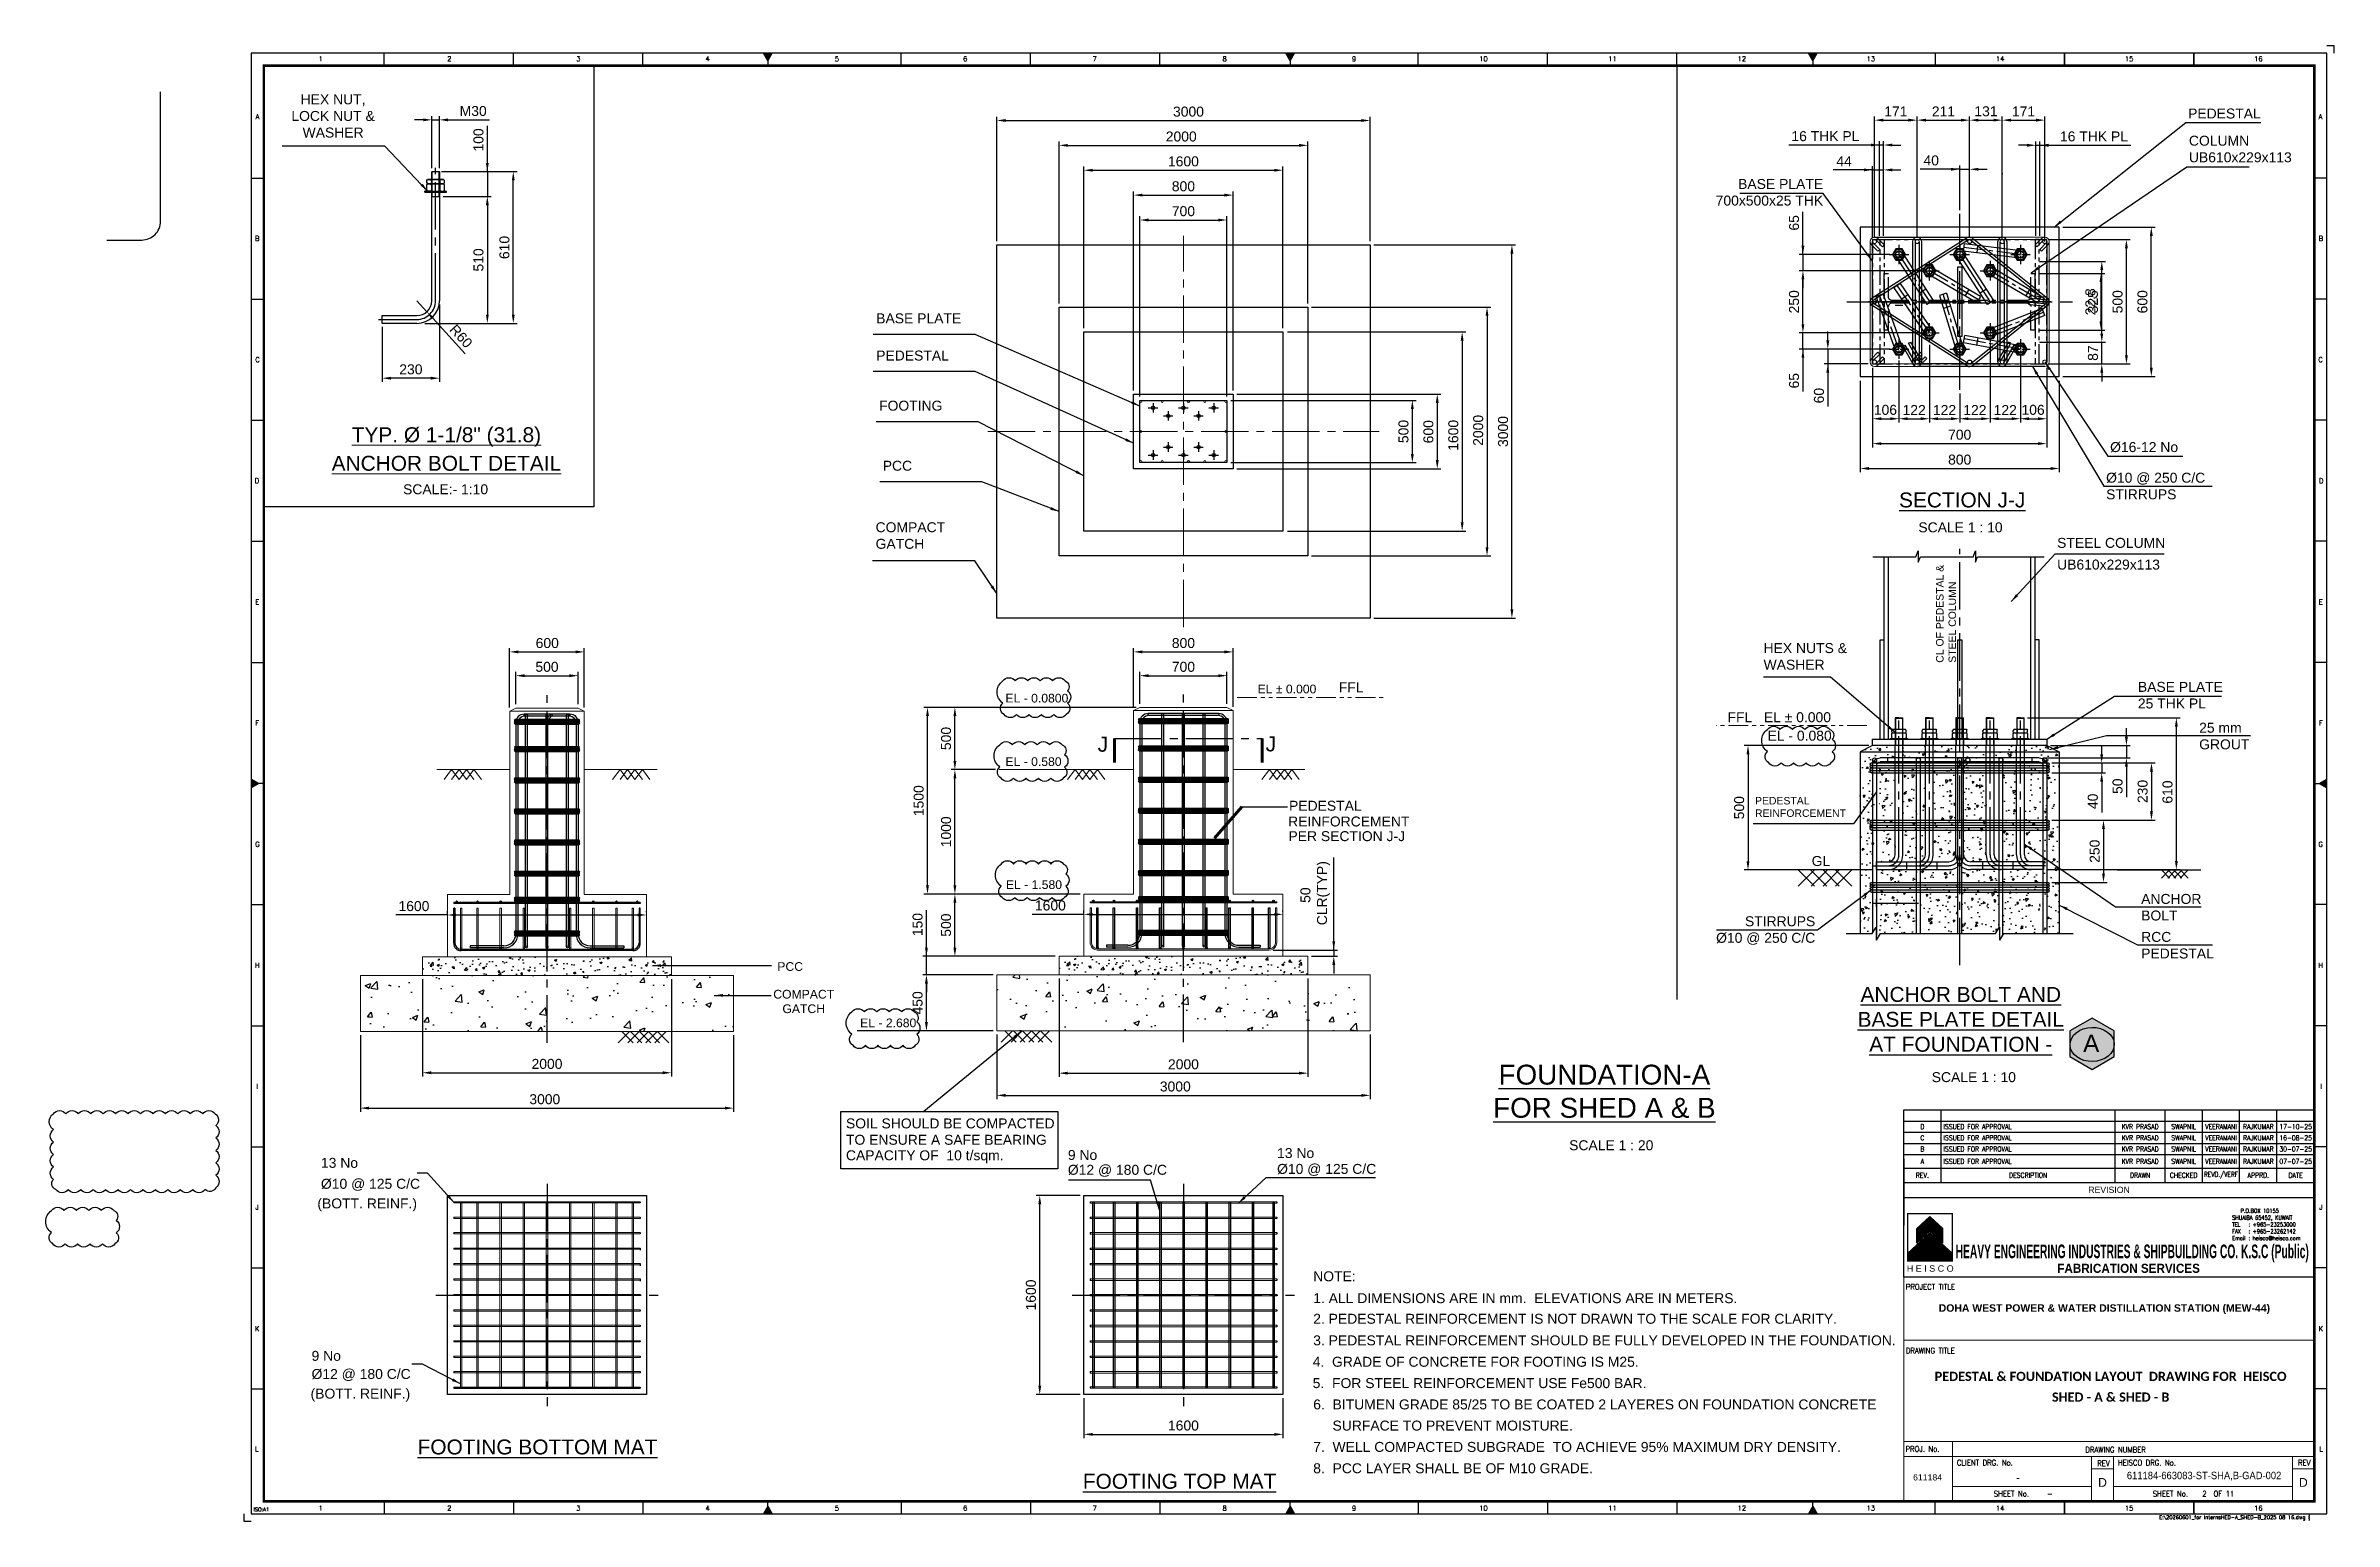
# Model space of a CAD drawing. Header units: millimetres. Extents: x -1055 to 11244, y -20673 to 2560.
# Drawn here: x 855 to 1775, y 1149 to 1742 of the extents above; entities that cross this region are included whole.
import ezdxf
from ezdxf.enums import TextEntityAlignment as Align

# ---------------------------------------------------------------- set-up
doc = ezdxf.new("R2010")
doc.units = ezdxf.units.MM
doc.linetypes.add('CENTER2', pattern=[28.575, 19.05, -3.175, 3.175, -3.175])
doc.linetypes.add('PHANTOM2', pattern=[31.75, 15.875, -3.175, 3.175, -3.175, 3.175, -3.175])
for name, color, linetype in [('BORDER', 6, 'Continuous'), ('HEISCO', 7, 'Continuous'), ('TABLE', 4, 'Continuous')]:
    doc.layers.add(name, color=color, linetype=linetype)
doc.layers.add('TEXT', color=7, linetype='Continuous', lineweight=13)
doc.styles.add('arial', font='arial.ttf')
doc.styles.add('HEISCO', font='ariblk.ttf')
doc.styles.add('HEISCO.', font='arial.ttf')
doc.styles.add('LOGO', font='ROMANS.SHX')
doc.styles.add('ROMANS', font='romans.shx', dxfattribs={"width": 0.8})
doc.styles.get("Standard").update_dxf_attribs({"font": 'arial.ttf'})
doc.styles.add('STYLE2', font='arial.ttf', dxfattribs={"width": 1.1})
doc.dimstyles.new('ISO-25', dxfattribs={"dimtxt": 4, "dimasz": 3.5, "dimexe": 1.5, "dimexo": 1.5, "dimgap": 1.5, "dimtad": 1, "dimtxsty": 'Standard', "dimcen": 0, "dimadec": 0, "dimazin": 0, "dimtfac": 1, "dimtmove": 0, "dimatfit": 3, "dimfxl": 1, "dimarcsym": 0})

msp = doc.modelspace()

# ---------------------------------------------------------------- texts
at = {"color": 130}
for s, height, p in [('EL - 0.0800', 3.5, (1240.564854, 1479.643237)), ('EL %%P 0.000', 3.5, (1341.883101, 1483.318969)), ('FFL', 4, (1374.533764, 1483.983097)), ('J', 6, (1277.616425, 1461.116993)), ('J', 6, (1345.11986, 1461.242926)), ('EL - 0.580', 3.5, (1240.564854, 1454.130447)), ('PEDESTAL', 4, (1354.527303, 1436.398497)), ('REINFORCEMENT ', 4, (1354.166558, 1430.074801)), ('PER SECTION J-J', 4, (1354.290489, 1424.176602)), ('EL - 1.580', 3.5, (1240.746204, 1404.685632)), ('EL - 2.680', 3.5, (1182.186525, 1349.130447)), ('9 No', 4, (1265.649177, 1296.052869)), ('13 No', 4, (1349.730307, 1296.8114)), ('13 No', 4, (965.510616, 1292.878783)), ('%%C12 @ 180 C/C', 4, (1265.649177, 1290.082249)), ('%%C10 @ 125 C/C', 4, (1349.730307, 1290.441644)), ('(BOTT. REINF.)', 4, (964.076155, 1276.577746)), ('%%C10 @ 125 C/C', 4, (965.510616, 1284.455136)), ('NOTE:', 4, (1364.241065, 1247.284189)), ('2. PEDESTAL REINFORCEMENT IS NOT DRAWN TO THE SCALE FOR CLARITY.', 4, (1364.241065, 1230.213671)), ('1. ALL DIMENSIONS ARE IN mm.  ELEVATIONS ARE IN METERS.', 4, (1364.241065, 1238.491147)), ('3. PEDESTAL REINFORCEMENT SHOULD BE FULLY DEVELOPED IN THE FOUNDATION.', 4, (1364.241065, 1221.526378)), ('9 No', 4, (961.736533, 1215.316448)), ('%%C12 @ 180 C/C', 4, (961.736533, 1208.023723)), ('(BOTT. REINF.)', 4, (961.334357, 1200.126381)), ('6.  BITUMEN GRADE 85/25 TO BE COATED 2 LAYERES ON FOUNDATION CONCRETE', 4, (1364.241065, 1195.787799)), ('     SURFACE TO PREVENT MOISTURE.', 4, (1364.241065, 1187.2874)), ('%%UFOOTING BOTTOM MAT', 6, (1004.339098, 1178.687583)), ('7.  WELL COMPACTED SUBGRADE  TO ACHIEVE 95% MAXIMUM DRY DENSITY.', 4, (1364.241065, 1178.717075)), ('%%UFOOTING TOP MAT', 6, (1271.668616, 1164.895341)), ('8.  PCC LAYER SHALL BE OF M10 GRADE.', 4, (1364.241065, 1170.130501))]:
    msp.add_text(s, height=height, dxfattribs=at).set_placement(p, align=Align.MIDDLE_LEFT)
for s, p in [('FFL   EL %%P 0.000', (1530.734151, 1471.978036)), ('EL - 0.080', (1546.814576, 1464.552914))]:
    msp.add_text(s, height=4).set_placement(p, align=Align.MIDDLE_LEFT)
for s, p in [('SOIL SHOULD BE COMPACTED', (1176.481567, 1306.721161)), ('TO ENSURE A SAFE BEARING', (1176.481567, 1300.149024)), ('CAPACITY OF  10 t/sqm.', (1176.481567, 1293.905494)), ('4.  GRADE OF CONCRETE FOR FOOTING IS M25.', (1364.037659, 1210.927609)), ('5.  FOR STEEL REINFORCEMENT USE Fe500 BAR.', (1364.037659, 1202.350701))]:
    msp.add_text(s, height=4, dxfattribs=at).set_placement(p)
for s, insert, char_height, attachment_point in [('HEX NUT,\\PLOCK NUT &\\PWASHER', (970.386831, 1713.599517), 4, 5), ('PCC', (1191.265309, 1575.045215), 4, 1), ('SCALE:- 1:10', (1015.598014, 1563.56079), 4, 5), ('COMPACT \\PGATCH', (1188.396085, 1550.329466), 4, 1), ('{\\LANCHOR BOLT AND\\PBASE PLATE DETAIL\\PAT FOUNDATION -  }', (1624.459431, 1350.509669), 6, 5), ('A', (1676.876971, 1340.89719), 7, 5)]:
    msp.add_mtext(s, dxfattribs=dict(insert=insert, char_height=char_height, attachment_point=attachment_point))
for s, insert, char_height, width, attachment_point in [('PEDESTAL', (1715.809374, 1716.6089), 4, 25.21526738, 1), ('COLUMN\\PUB610x229x113', (1716.141508, 1705.678591), 4, 89.93147237, 1), ('BASE PLATE\\P700x500x25 THK', (1569.13631, 1688.286684), 4, 58.31920979, 3), ('BASE PLATE', (1188.635221, 1634.282724), 4, 132.47948931, 1), ('PEDESTAL', (1188.635221, 1619.335024), 4, 5.77776839, 1), ('FOOTING', (1189.792059, 1599.189021), 4, 5.77776839, 1), ('%%C16-12 No', (1684.471168, 1582.54221), 4, 49.96607465, 1), ('%%C10 @ 250 C/C\\PSTIRRUPS', (1682.859856, 1570.229231), 4, 89.93147237, 1), ('{\\LSECTION J-J}', (1599.654314, 1562.299198), 6, 51.08585312, 1), ('SCALE 1 : 10', (1607.414916, 1550.285651), 4, 63.03115758, 1), ('STEEL COLUMN', (1663.175547, 1544.048954), 4, 71.52841632, 1), ('UB610x229x113', (1663.175547, 1535.331469), 4, 71.52841632, 1), ('HEX NUTS &\\PWASHER', (1545.214166, 1501.753454), 4, 84.54641021, 1), ('BASE PLATE\\P25 THK PL', (1695.637741, 1486.175414), 4, 66.47559815, 1), ('25 mm\\PGROUT', (1720.256064, 1469.7433), 4, 78.33522023, 1), ('PEDESTAL REINFORCEMENT       ', (1541.789925, 1439.927853), 3, 43.47858245, 1), ('       GL', (1553.682891, 1416.189101), 4, 34.49017783, 1), ('ANCHOR BOLT', (1696.950032, 1400.952487), 4, 25.21526738, 1), ('STIRRUPS\\P%%C10 @ 250 C/C', (1565.983673, 1391.980372), 4, 48.81890357, 3), ('RCC PEDESTAL', (1696.950032, 1385.680412), 4, 25.21526738, 1), ('{\\LFOUNDATION-A\\PFOR SHED A & B}', (1481.25277, 1321.604978), 8, 225.35033557, 5), ('SCALE 1 : 10', (1612.782382, 1329.320833), 4, 63.03115758, 1), ('SCALE 1 : 20', (1467.088555, 1301.956691), 4, 66.42833482, 1)]:
    msp.add_mtext(s, dxfattribs=dict(insert=insert, char_height=char_height, width=width, attachment_point=attachment_point))
at = {"insert": (1614.534613, 1493.870568), "char_height": 3, "width": 47.20689587, "attachment_point": 1, "rotation": 90}
msp.add_mtext('CL OF PEDESTAL & STEEL COLUMN', dxfattribs=at)
at = {"color": 130, "char_height": 3.5, "attachment_point": 5}
for s, insert in [('PCC', (1154.066006, 1371.754991)), ('COMPACT\\PGATCH', (1159.501642, 1357.706999))]:
    msp.add_mtext(s, dxfattribs=dict(at, insert=insert))
at = {"layer": 'BORDER', "color": 3, "style": 'ROMANS', "width": 0.9}
for s, p in [('PROJECT TITLE', (1602.366937, 1241.922219)), ('DRAWING TITLE', (1602.393961, 1216.296646)), ('PROJ. No.', (1602.271361, 1176.779741)), ('DRAWING NUMBER', (1674.520734, 1176.431458)), ('CLIENT DRG. No.', (1622.903154, 1171.23447)), ('HEISCO DRG. No.', (1687.658141, 1171.214711)), ('SHEET No.    -', (1637.729614, 1158.762709)), ('SHEET No.   2  OF 11', (1701.615756, 1158.762709))]:
    msp.add_text(s, height=2.25, dxfattribs=at).set_placement(p)
for p in [(1681.806468, 1171.008653), (1762.502688, 1171.219813)]:
    msp.add_text('REV', height=2.25, dxfattribs=at).set_placement(p, align=Align.CENTER)
at = {"layer": 'BORDER', "color": 7, "style": 'arial'}
for s, insert, char_height, width, attachment_point in [('{\\fArial|b1|i0|c0|p34;DOHA WEST POWER & WATER DISTILLATION STATION (MEW-44)}', (1682.170302, 1234.081652), 3, 163.24464911, 5), ('{\\fCalibri|b1|i0|c0|p2;\\H1.2308x;PEDESTAL & FOUNDATION LAYOUT  DRAWING FOR  HEISCO}', (1684.678934, 1207.038375), 3, 163.24464911, 5), ('{\\fCalibri|b1|i0|c0|p2;\\H1.2308x;SHED - A & SHED - B}', (1684.678934, 1198.719101), 3, 163.24464911, 5), ('{\\W0.9;611184-663083-ST-SHA,B-GAD-002}', (1722.2339, 1168.73047), 3, 43.61317739, 2), ('611184', (1611.12418, 1167.728869), 2.5, 24.94987634, 2), ('-', (1647.490658, 1167.836301), 3, 47.48534094, 2), ('D', (1681.429862, 1164.426289), 3.5, 6.29727831, 5), ('D', (1762.126082, 1164.426289), 3.5, 8.40928889, 5)]:
    msp.add_mtext(s, dxfattribs=dict(at, insert=insert, char_height=char_height, width=width, attachment_point=attachment_point))
at = {"layer": 'TEXT', "linetype": 'Continuous', "style": 'STYLE2'}
for s, p in [('%%UTYP. %%C 1-1/8" (31.8)', (1015.920761, 1582.508797)), ('%%UANCHOR BOLT DETAIL', (1015.920761, 1571.028983))]:
    msp.add_text(s, height=6, dxfattribs=at).set_placement(p, align=Align.CENTER)

# ---------------------------------------------------------------- blocks, each defined once
blk = doc.blocks.new('*D27721')
at = {"color": 0, "lineweight": -2}
for p, q in [((1292.09, 1476.17), (1292.09, 1499.73)), ((1332.09, 1476.19), (1332.09, 1499.73)), ((1295.59, 1498.23), (1328.59, 1498.23))]:
    blk.add_line(p, q, dxfattribs=at)
at = {"color": 0}
for points in [[(1295.59, 1498.81), (1295.59, 1497.65), (1292.09, 1498.23)], [(1328.59, 1497.65), (1328.59, 1498.81), (1332.09, 1498.23)]]:
    blk.add_solid(points, dxfattribs=at)
at = {"layer": 'Defpoints', "color": 0}
for p in [(1332.09, 1498.23), (1292.09, 1474.67), (1332.09, 1474.69)]:
    blk.add_point(p, dxfattribs=at)
at = {"color": 0, "insert": (1312.09, 1501.77), "char_height": 4, "attachment_point": 5}
blk.add_mtext('800', dxfattribs=at)
blk = doc.blocks.new('*D27722')
at = {"color": 0, "lineweight": -2}
for p, q in [((1272.09, 1392.74), (1251.34, 1392.74)), ((1272.09, 1393.26), (1272.09, 1394.24)), ((1275.59, 1392.74), (1348.59, 1392.74)), ((1352.09, 1393.83), (1352.09, 1394.24))]:
    blk.add_line(p, q, dxfattribs=at)
at = {"color": 0}
for points in [[(1275.59, 1393.33), (1275.59, 1392.16), (1272.09, 1392.74)], [(1348.59, 1392.16), (1348.59, 1393.33), (1352.09, 1392.74)]]:
    blk.add_solid(points, dxfattribs=at)
at = {"layer": 'Defpoints', "color": 0}
for p in [(1272.09, 1391.76), (1352.09, 1392.74), (1352.09, 1392.33)]:
    blk.add_point(p, dxfattribs=at)
at = {"color": 0, "insert": (1258.62, 1396.29), "char_height": 4, "attachment_point": 5}
blk.add_mtext('1600', dxfattribs=at)
blk = doc.blocks.new('*D27723')
at = {"color": 0, "lineweight": -2}
for p, q in [((1372.51, 1378.42), (1372.51, 1415.54)), ((1372.51, 1381.92), (1372.51, 1385.42)), ((1348.09, 1378.42), (1374.01, 1378.42)), ((1363.59, 1375.92), (1374.01, 1375.92)), ((1372.51, 1378.42), (1372.51, 1375.92)), ((1372.51, 1372.42), (1372.51, 1368.92))]:
    blk.add_line(p, q, dxfattribs=at)
at = {"color": 0}
for points in [[(1371.93, 1381.92), (1373.09, 1381.92), (1372.51, 1378.42)], [(1373.09, 1372.42), (1371.93, 1372.42), (1372.51, 1375.92)]]:
    blk.add_solid(points, dxfattribs=at)
at = {"layer": 'Defpoints', "color": 0}
for p in [(1346.59, 1378.42), (1362.09, 1375.92), (1372.51, 1375.92)]:
    blk.add_point(p, dxfattribs=at)
at = {"color": 0, "insert": (1365.05, 1400.48), "char_height": 4, "attachment_point": 5, "rotation": 90}
blk.add_mtext('50\\P CLR(TYP)', dxfattribs=at)
blk = doc.blocks.new('*D27724')
at = {"color": 0, "lineweight": -2}
for p, q in [((1237.09, 1344.42), (1237.09, 1318.5)), ((1387.09, 1344.42), (1387.09, 1318.5)), ((1240.59, 1320), (1383.59, 1320))]:
    blk.add_line(p, q, dxfattribs=at)
at = {"color": 0}
for points in [[(1240.59, 1320.58), (1240.59, 1319.41), (1237.09, 1320)], [(1383.59, 1319.41), (1383.59, 1320.58), (1387.09, 1320)]]:
    blk.add_solid(points, dxfattribs=at)
at = {"layer": 'Defpoints', "color": 0}
for p in [(1237.09, 1345.92), (1387.09, 1345.92), (1387.09, 1320)]:
    blk.add_point(p, dxfattribs=at)
at = {"color": 0, "insert": (1308.82, 1323.54), "char_height": 4, "attachment_point": 5}
blk.add_mtext('3000', dxfattribs=at)
blk = doc.blocks.new('*D27725')
at = {"color": 0, "lineweight": -2}
for p, q in [((1262.09, 1366.92), (1262.09, 1327.42)), ((1362.09, 1366.92), (1362.09, 1327.42)), ((1265.59, 1328.92), (1358.59, 1328.92))]:
    blk.add_line(p, q, dxfattribs=at)
at = {"color": 0}
for points in [[(1265.59, 1329.5), (1265.59, 1328.34), (1262.09, 1328.92)], [(1358.59, 1328.34), (1358.59, 1329.5), (1362.09, 1328.92)]]:
    blk.add_solid(points, dxfattribs=at)
at = {"layer": 'Defpoints', "color": 0}
for p in [(1262.09, 1368.42), (1362.09, 1368.42), (1362.09, 1328.92)]:
    blk.add_point(p, dxfattribs=at)
at = {"color": 0, "insert": (1312.09, 1332.46), "char_height": 4, "attachment_point": 5}
blk.add_mtext('2000', dxfattribs=at)
blk = doc.blocks.new('*D27726')
at = {"color": 0, "lineweight": -2}
for p, q in [((1235.59, 1368.42), (1207.32, 1368.42)), ((1208.82, 1349.42), (1208.82, 1364.92)), ((1235.59, 1345.92), (1207.32, 1345.92))]:
    blk.add_line(p, q, dxfattribs=at)
at = {"color": 0}
for points in [[(1209.4, 1364.92), (1208.23, 1364.92), (1208.82, 1368.42)], [(1208.23, 1349.42), (1209.4, 1349.42), (1208.82, 1345.92)]]:
    blk.add_solid(points, dxfattribs=at)
at = {"layer": 'Defpoints', "color": 0}
for p in [(1208.82, 1368.42), (1237.09, 1368.42), (1237.09, 1345.92)]:
    blk.add_point(p, dxfattribs=at)
at = {"color": 0, "insert": (1205.27, 1357.17), "char_height": 4, "attachment_point": 5, "rotation": 90}
blk.add_mtext('450', dxfattribs=at)
blk = doc.blocks.new('*D27727')
at = {"color": 0, "lineweight": -2}
for p, q in [((1208.82, 1375.92), (1208.82, 1394.37)), ((1208.82, 1379.42), (1208.82, 1382.92)), ((1260.59, 1375.92), (1207.32, 1375.92)), ((1208.82, 1368.42), (1208.82, 1375.92)), ((1235.59, 1368.42), (1207.32, 1368.42)), ((1208.82, 1364.92), (1208.82, 1361.42))]:
    blk.add_line(p, q, dxfattribs=at)
at = {"color": 0}
for points in [[(1208.23, 1379.42), (1209.4, 1379.42), (1208.82, 1375.92)], [(1209.4, 1364.92), (1208.23, 1364.92), (1208.82, 1368.42)]]:
    blk.add_solid(points, dxfattribs=at)
at = {"layer": 'Defpoints', "color": 0}
for p in [(1208.82, 1375.92), (1262.09, 1375.92), (1237.09, 1368.42)]:
    blk.add_point(p, dxfattribs=at)
at = {"color": 0, "insert": (1205.27, 1388.64), "char_height": 4, "attachment_point": 5, "rotation": 90}
blk.add_mtext('150', dxfattribs=at)
blk = doc.blocks.new('*D27728')
at = {"color": 0, "lineweight": -2}
for p, q in [((1270.59, 1400.92), (1218.75, 1400.92)), ((1220.25, 1379.42), (1220.25, 1397.42)), ((1260.59, 1375.92), (1218.75, 1375.92))]:
    blk.add_line(p, q, dxfattribs=at)
at = {"color": 0}
for points in [[(1220.84, 1397.42), (1219.67, 1397.42), (1220.25, 1400.92)], [(1219.67, 1379.42), (1220.84, 1379.42), (1220.25, 1375.92)]]:
    blk.add_solid(points, dxfattribs=at)
at = {"layer": 'Defpoints', "color": 0}
for p in [(1220.25, 1400.92), (1272.09, 1400.92), (1262.09, 1375.92)]:
    blk.add_point(p, dxfattribs=at)
at = {"color": 0, "insert": (1216.71, 1388.42), "char_height": 4, "attachment_point": 5, "rotation": 90}
blk.add_mtext('500', dxfattribs=at)
blk = doc.blocks.new('*D27729')
at = {"color": 0, "lineweight": -2}
for p, q in [((1236.57, 1450.92), (1218.75, 1450.92)), ((1220.25, 1404.42), (1220.25, 1447.42)), ((1270.59, 1400.92), (1218.75, 1400.92))]:
    blk.add_line(p, q, dxfattribs=at)
at = {"color": 0}
for points in [[(1220.84, 1447.42), (1219.67, 1447.42), (1220.25, 1450.92)], [(1219.67, 1404.42), (1220.84, 1404.42), (1220.25, 1400.92)]]:
    blk.add_solid(points, dxfattribs=at)
at = {"layer": 'Defpoints', "color": 0}
for p in [(1220.25, 1450.92), (1238.07, 1450.92), (1272.09, 1400.92)]:
    blk.add_point(p, dxfattribs=at)
at = {"color": 0, "insert": (1216.71, 1425.92), "char_height": 4, "attachment_point": 5, "rotation": 90}
blk.add_mtext('1000', dxfattribs=at)
blk = doc.blocks.new('*D27730')
at = {"color": 0, "lineweight": -2}
for p, q in [((1293.09, 1475.92), (1218.75, 1475.92)), ((1220.25, 1454.42), (1220.25, 1472.42)), ((1236.57, 1450.92), (1218.75, 1450.92))]:
    blk.add_line(p, q, dxfattribs=at)
at = {"color": 0}
for points in [[(1220.84, 1472.42), (1219.67, 1472.42), (1220.25, 1475.92)], [(1219.67, 1454.42), (1220.84, 1454.42), (1220.25, 1450.92)]]:
    blk.add_solid(points, dxfattribs=at)
at = {"layer": 'Defpoints', "color": 0}
for p in [(1220.25, 1475.92), (1294.59, 1475.92), (1238.07, 1450.92)]:
    blk.add_point(p, dxfattribs=at)
at = {"color": 0, "insert": (1216.71, 1463.42), "char_height": 4, "attachment_point": 5, "rotation": 90}
blk.add_mtext('500', dxfattribs=at)
blk = doc.blocks.new('*D27731')
at = {"color": 0, "lineweight": -2}
for p, q in [((1237.09, 1663.31), (1237.09, 1713.31)), ((1240.59, 1711.81), (1383.59, 1711.81)), ((1387.09, 1663.31), (1387.09, 1713.31))]:
    blk.add_line(p, q, dxfattribs=at)
at = {"color": 0}
for points in [[(1240.59, 1712.39), (1240.59, 1711.23), (1237.09, 1711.81)], [(1383.59, 1711.23), (1383.59, 1712.39), (1387.09, 1711.81)]]:
    blk.add_solid(points, dxfattribs=at)
at = {"layer": 'Defpoints', "color": 0}
for p in [(1387.09, 1711.81), (1237.09, 1661.81), (1387.09, 1661.81)]:
    blk.add_point(p, dxfattribs=at)
at = {"color": 0, "insert": (1314.12, 1715.35), "char_height": 4, "attachment_point": 5}
blk.add_mtext('3000', dxfattribs=at)
blk = doc.blocks.new('*D27732')
at = {"color": 0, "lineweight": -2}
for p, q in [((1363.59, 1636.81), (1435.59, 1636.81)), ((1434.09, 1633.31), (1434.09, 1540.31)), ((1363.59, 1536.81), (1435.59, 1536.81))]:
    blk.add_line(p, q, dxfattribs=at)
at = {"color": 0}
for points in [[(1434.67, 1633.31), (1433.51, 1633.31), (1434.09, 1636.81)], [(1433.51, 1540.31), (1434.67, 1540.31), (1434.09, 1536.81)]]:
    blk.add_solid(points, dxfattribs=at)
at = {"layer": 'Defpoints', "color": 0}
for p in [(1362.09, 1636.81), (1362.09, 1536.81), (1434.09, 1536.81)]:
    blk.add_point(p, dxfattribs=at)
at = {"color": 0, "insert": (1430.55, 1587.27), "char_height": 4, "attachment_point": 5, "rotation": 90}
blk.add_mtext('2000', dxfattribs=at)
blk = doc.blocks.new('*D27733')
at = {"color": 0, "lineweight": -2}
for p, q in [((1353.88, 1626.81), (1425.59, 1626.81)), ((1424.09, 1623.31), (1424.09, 1550.31)), ((1353.88, 1546.81), (1425.59, 1546.81))]:
    blk.add_line(p, q, dxfattribs=at)
at = {"color": 0}
for points in [[(1424.67, 1623.31), (1423.51, 1623.31), (1424.09, 1626.81)], [(1423.51, 1550.31), (1424.67, 1550.31), (1424.09, 1546.81)]]:
    blk.add_solid(points, dxfattribs=at)
at = {"layer": 'Defpoints', "color": 0}
for p in [(1352.38, 1626.81), (1352.38, 1546.81), (1424.09, 1546.81)]:
    blk.add_point(p, dxfattribs=at)
at = {"color": 0, "insert": (1420.55, 1585.26), "char_height": 4, "attachment_point": 5, "rotation": 90}
blk.add_mtext('1600', dxfattribs=at)
blk = doc.blocks.new('*D27734')
at = {"color": 0, "lineweight": -2}
for p, q in [((1262.09, 1638.31), (1262.09, 1703.31)), ((1265.59, 1701.81), (1358.59, 1701.81)), ((1362.09, 1638.31), (1362.09, 1703.31))]:
    blk.add_line(p, q, dxfattribs=at)
at = {"color": 0}
for points in [[(1265.59, 1702.39), (1265.59, 1701.23), (1262.09, 1701.81)], [(1358.59, 1701.23), (1358.59, 1702.39), (1362.09, 1701.81)]]:
    blk.add_solid(points, dxfattribs=at)
at = {"layer": 'Defpoints', "color": 0}
for p in [(1362.09, 1701.81), (1262.09, 1636.81), (1362.09, 1636.81)]:
    blk.add_point(p, dxfattribs=at)
at = {"color": 0, "insert": (1311.21, 1705.35), "char_height": 4, "attachment_point": 5}
blk.add_mtext('2000', dxfattribs=at)
blk = doc.blocks.new('*D27735')
at = {"color": 0, "lineweight": -2}
for p, q in [((1272.09, 1628.31), (1272.09, 1693.31)), ((1352.09, 1628.31), (1352.09, 1693.31)), ((1275.59, 1691.81), (1348.59, 1691.81))]:
    blk.add_line(p, q, dxfattribs=at)
at = {"color": 0}
for points in [[(1275.59, 1692.39), (1275.59, 1691.23), (1272.09, 1691.81)], [(1348.59, 1691.23), (1348.59, 1692.39), (1352.09, 1691.81)]]:
    blk.add_solid(points, dxfattribs=at)
at = {"layer": 'Defpoints', "color": 0}
for p in [(1352.09, 1691.81), (1272.09, 1626.81), (1352.09, 1626.81)]:
    blk.add_point(p, dxfattribs=at)
at = {"color": 0, "insert": (1312.09, 1695.35), "char_height": 4, "attachment_point": 5}
blk.add_mtext('1600', dxfattribs=at)
blk = doc.blocks.new('*D27736')
at = {"color": 0, "lineweight": -2}
for p, q in [((1388.59, 1661.81), (1445.59, 1661.81)), ((1444.09, 1515.31), (1444.09, 1658.31)), ((1388.59, 1511.81), (1445.59, 1511.81))]:
    blk.add_line(p, q, dxfattribs=at)
at = {"color": 0}
for points in [[(1444.67, 1658.31), (1443.51, 1658.31), (1444.09, 1661.81)], [(1443.51, 1515.31), (1444.67, 1515.31), (1444.09, 1511.81)]]:
    blk.add_solid(points, dxfattribs=at)
at = {"layer": 'Defpoints', "color": 0}
for p in [(1387.09, 1661.81), (1444.09, 1661.81), (1387.09, 1511.81)]:
    blk.add_point(p, dxfattribs=at)
at = {"color": 0, "insert": (1440.55, 1586.81), "char_height": 4, "attachment_point": 5, "rotation": 90}
blk.add_mtext('3000', dxfattribs=at)
blk = doc.blocks.new('*D27737')
at = {"color": 0, "lineweight": -2}
for p, q in [((1272.09, 1198.26), (1272.09, 1182.25)), ((1352.09, 1198.26), (1352.09, 1182.25)), ((1275.59, 1183.75), (1348.59, 1183.75))]:
    blk.add_line(p, q, dxfattribs=at)
at = {"color": 0}
for points in [[(1275.59, 1184.33), (1275.59, 1183.16), (1272.09, 1183.75)], [(1348.59, 1183.16), (1348.59, 1184.33), (1352.09, 1183.75)]]:
    blk.add_solid(points, dxfattribs=at)
at = {"layer": 'Defpoints', "color": 0}
for p in [(1272.09, 1199.76), (1352.09, 1199.76), (1352.09, 1183.75)]:
    blk.add_point(p, dxfattribs=at)
at = {"color": 0, "insert": (1312.09, 1187.29), "char_height": 4, "attachment_point": 5}
blk.add_mtext('1600', dxfattribs=at)
blk = doc.blocks.new('*D27738')
at = {"color": 0, "lineweight": -2}
for p, q in [((1043.84, 1477.17), (1043.84, 1490.17)), ((1068.84, 1477.17), (1068.84, 1490.17)), ((1047.34, 1488.67), (1065.34, 1488.67))]:
    blk.add_line(p, q, dxfattribs=at)
at = {"color": 0}
for points in [[(1047.34, 1489.25), (1047.34, 1488.09), (1043.84, 1488.67)], [(1065.34, 1488.09), (1065.34, 1489.25), (1068.84, 1488.67)]]:
    blk.add_solid(points, dxfattribs=at)
at = {"layer": 'Defpoints', "color": 0}
for p in [(1068.84, 1488.67), (1043.84, 1475.67), (1068.84, 1475.67)]:
    blk.add_point(p, dxfattribs=at)
at = {"color": 0, "insert": (1056.34, 1492.21), "char_height": 4, "attachment_point": 5}
blk.add_mtext('500', dxfattribs=at)
blk = doc.blocks.new('*D27739')
at = {"color": 0, "lineweight": -2}
for p, q in [((1016.34, 1392.49), (995.59, 1392.49)), ((1016.34, 1393.01), (1016.34, 1393.99)), ((1019.84, 1392.49), (1092.84, 1392.49)), ((1096.34, 1393.57), (1096.34, 1393.99))]:
    blk.add_line(p, q, dxfattribs=at)
at = {"color": 0}
for points in [[(1019.84, 1393.08), (1019.84, 1391.91), (1016.34, 1392.49)], [(1092.84, 1391.91), (1092.84, 1393.08), (1096.34, 1392.49)]]:
    blk.add_solid(points, dxfattribs=at)
at = {"layer": 'Defpoints', "color": 0}
for p in [(1016.34, 1391.51), (1096.34, 1392.49), (1096.34, 1392.07)]:
    blk.add_point(p, dxfattribs=at)
at = {"color": 0, "insert": (1002.87, 1396.04), "char_height": 4, "attachment_point": 5}
blk.add_mtext('1600', dxfattribs=at)
blk = doc.blocks.new('*D27740')
at = {"color": 0, "lineweight": -2}
for p, q in [((981.34, 1344.17), (981.34, 1313.38)), ((1131.34, 1344.17), (1131.34, 1313.38)), ((984.84, 1314.88), (1127.84, 1314.88))]:
    blk.add_line(p, q, dxfattribs=at)
at = {"color": 0}
for points in [[(984.84, 1315.47), (984.84, 1314.3), (981.34, 1314.88)], [(1127.84, 1314.3), (1127.84, 1315.47), (1131.34, 1314.88)]]:
    blk.add_solid(points, dxfattribs=at)
at = {"layer": 'Defpoints', "color": 0}
for p in [(981.34, 1345.67), (1131.34, 1345.67), (1131.34, 1314.88)]:
    blk.add_point(p, dxfattribs=at)
at = {"color": 0, "insert": (1055.46, 1318.43), "char_height": 4, "attachment_point": 5}
blk.add_mtext('3000', dxfattribs=at)
blk = doc.blocks.new('*D27741')
at = {"color": 0, "lineweight": -2}
for p, q in [((1006.34, 1366.67), (1006.34, 1327.58)), ((1106.34, 1366.67), (1106.34, 1327.58)), ((1009.84, 1329.08), (1102.84, 1329.08))]:
    blk.add_line(p, q, dxfattribs=at)
at = {"color": 0}
for points in [[(1009.84, 1329.67), (1009.84, 1328.5), (1006.34, 1329.08)], [(1102.84, 1328.5), (1102.84, 1329.67), (1106.34, 1329.08)]]:
    blk.add_solid(points, dxfattribs=at)
at = {"layer": 'Defpoints', "color": 0}
for p in [(1006.34, 1368.17), (1106.34, 1368.17), (1106.34, 1329.08)]:
    blk.add_point(p, dxfattribs=at)
at = {"color": 0, "insert": (1056.34, 1332.62), "char_height": 4, "attachment_point": 5}
blk.add_mtext('2000', dxfattribs=at)
blk = doc.blocks.new('*D27742')
at = {"color": 0, "lineweight": -2}
for p, q in [((1041.34, 1475.92), (1041.34, 1499.73)), ((1071.34, 1475.94), (1071.34, 1499.73)), ((1044.84, 1498.23), (1067.84, 1498.23))]:
    blk.add_line(p, q, dxfattribs=at)
at = {"color": 0}
for points in [[(1044.84, 1498.81), (1044.84, 1497.65), (1041.34, 1498.23)], [(1067.84, 1497.65), (1067.84, 1498.81), (1071.34, 1498.23)]]:
    blk.add_solid(points, dxfattribs=at)
at = {"layer": 'Defpoints', "color": 0}
for p in [(1071.34, 1498.23), (1041.34, 1474.42), (1071.34, 1474.44)]:
    blk.add_point(p, dxfattribs=at)
at = {"color": 0, "insert": (1056.45, 1501.77), "char_height": 4, "attachment_point": 5}
blk.add_mtext('600', dxfattribs=at)
blk = doc.blocks.new('*D27841')
at = {"color": 0, "lineweight": -2}
for p, q in [((1292.09, 1603.31), (1292.09, 1683.31)), ((1332.09, 1603.31), (1332.09, 1683.31)), ((1295.59, 1681.81), (1328.59, 1681.81))]:
    blk.add_line(p, q, dxfattribs=at)
at = {"color": 0}
for points in [[(1295.59, 1682.39), (1295.59, 1681.23), (1292.09, 1681.81)], [(1328.59, 1681.23), (1328.59, 1682.39), (1332.09, 1681.81)]]:
    blk.add_solid(points, dxfattribs=at)
at = {"layer": 'Defpoints', "color": 0}
for p in [(1332.09, 1681.81), (1292.09, 1601.81), (1332.09, 1601.81)]:
    blk.add_point(p, dxfattribs=at)
at = {"color": 0, "insert": (1312.09, 1685.35), "char_height": 4, "attachment_point": 5}
blk.add_mtext('800', dxfattribs=at)
blk = doc.blocks.new('*D27842')
at = {"color": 0, "lineweight": -2}
for p, q in [((1333.59, 1601.81), (1415.59, 1601.81)), ((1414.09, 1598.31), (1414.09, 1575.31)), ((1333.59, 1571.81), (1415.59, 1571.81))]:
    blk.add_line(p, q, dxfattribs=at)
at = {"color": 0}
for points in [[(1414.67, 1598.31), (1413.51, 1598.31), (1414.09, 1601.81)], [(1413.51, 1575.31), (1414.67, 1575.31), (1414.09, 1571.81)]]:
    blk.add_solid(points, dxfattribs=at)
at = {"layer": 'Defpoints', "color": 0}
for p in [(1332.09, 1601.81), (1332.09, 1571.81), (1414.09, 1571.81)]:
    blk.add_point(p, dxfattribs=at)
at = {"color": 0, "insert": (1410.55, 1586.71), "char_height": 4, "attachment_point": 5, "rotation": 90}
blk.add_mtext('600', dxfattribs=at)
blk = doc.blocks.new('*D27843')
at = {"color": 0, "lineweight": -2}
for p, q in [((1270.59, 1279.76), (1252.86, 1279.76)), ((1254.36, 1203.26), (1254.36, 1276.26)), ((1270.59, 1199.76), (1252.86, 1199.76))]:
    blk.add_line(p, q, dxfattribs=at)
at = {"color": 0}
for points in [[(1254.94, 1276.26), (1253.78, 1276.26), (1254.36, 1279.76)], [(1253.78, 1203.26), (1254.94, 1203.26), (1254.36, 1199.76)]]:
    blk.add_solid(points, dxfattribs=at)
at = {"layer": 'Defpoints', "color": 0}
for p in [(1254.36, 1279.76), (1272.09, 1279.76), (1272.09, 1199.76)]:
    blk.add_point(p, dxfattribs=at)
at = {"color": 0, "insert": (1250.82, 1239.76), "char_height": 4, "attachment_point": 5, "rotation": 90}
blk.add_mtext('1600', dxfattribs=at)
blk = doc.blocks.new('A1B')
at = {"layer": 'BORDER', "color": 1}
for p, q in [((56.44, 585), (56.44, 590)), ((56.44, 585), (56.44, 590)), ((108.38, 585), (108.38, 590)), ((108.38, 585), (108.38, 590)), ((160.31, 585), (160.31, 590)), ((160.31, 585), (160.31, 590)), ((264.19, 585), (264.19, 590)), ((316.12, 585), (316.12, 590)), ((368.06, 585), (368.06, 590)), ((471.94, 585), (471.94, 590)), ((523.88, 585), (523.88, 590)), ((575.81, 585), (575.81, 590)), ((679.69, 590), (679.69, 585)), ((731.63, 590), (731.63, 585)), ((731.63, 585), (731.63, 590)), ((731.63, 590), (731.63, 585)), ((783.56, 590), (783.56, 585)), ((783.56, 585), (783.56, 590)), ((3, 539.83), (8, 539.83)), ((837, 539.83), (832, 539.83)), ((3, 491.17), (8, 491.17)), ((837, 491.17), (832, 491.17)), ((3, 442.5), (8, 442.5)), ((837, 442.5), (832, 442.5)), ((3, 393.84), (8, 393.84)), ((837, 393.84), (832, 393.84)), ((3, 345.17), (8, 345.17)), ((837, 345.17), (832, 345.17)), ((3, 247.84), (8, 247.84)), ((837, 247.84), (832, 247.84)), ((3, 199.17), (8, 199.17)), ((837, 199.17), (832, 199.17)), ((3, 150.51), (8, 150.51)), ((837, 150.51), (832, 150.51)), ((3, 101.84), (8, 101.84)), ((837, 101.84), (832, 101.84)), ((3, 53.17), (8, 53.17)), ((837, 53.17), (832, 53.17)), ((56.44, 8), (56.44, 3)), ((108.38, 8), (108.38, 3)), ((160.31, 8), (160.31, 3)), ((264.19, 8), (264.19, 3)), ((316.12, 8), (316.12, 3)), ((368.06, 8), (368.06, 3)), ((471.94, 8), (471.94, 3)), ((523.88, 8), (523.88, 3)), ((575.81, 8), (575.81, 3)), ((679.69, 3), (679.69, 8)), ((731.63, 3), (731.63, 8)), ((731.63, 8), (731.63, 3)), ((731.63, 3), (731.63, 8)), ((783.56, 3), (783.56, 8)), ((783.56, 8), (783.56, 3))]:
    blk.add_line(p, q, dxfattribs=at)
at = {"layer": 'BORDER'}
for p, q in [((210.5, 587), (208.77, 590)), ((210.5, 590), (210.5, 585)), ((210.5, 587), (212.23, 590)), ((420.5, 587), (418.77, 590)), ((420.5, 590), (420.5, 585)), ((420.5, 587), (422.23, 590)), ((630.5, 587), (628.77, 590)), ((630.5, 590), (630.5, 585)), ((630.5, 587), (632.23, 590)), ((210.5, 588), (210.5, 585)), ((210.5, 588), (210.5, 585)), ((420.5, 588), (420.5, 585)), ((6, 296.5), (3, 298.23)), ((8, 296.5), (3, 296.5)), ((6, 296.5), (3, 294.77)), ((832, 296.5), (837, 296.5)), ((834, 296.5), (837, 298.23)), ((834, 296.5), (837, 294.77)), ((210.5, 6), (208.77, 3)), ((210.5, 5), (210.5, 8)), ((210.5, 5), (210.5, 8)), ((210.5, 3), (210.5, 8)), ((210.5, 6), (212.23, 3)), ((420.5, 6), (418.77, 3)), ((420.5, 5), (420.5, 8)), ((420.5, 3), (420.5, 8)), ((420.5, 6), (422.23, 3)), ((630.5, 6), (628.77, 3)), ((630.5, 3), (630.5, 8)), ((630.5, 6), (632.23, 3))]:
    blk.add_line(p, q, dxfattribs=at)
blk.add_lwpolyline([(837, 3), (837, 590), (3, 590), (3, 3)], close=True, dxfattribs=at)
at = {"layer": 'BORDER', "color": 1}
for points in [[(840, 590), (840, 593), (837, 593)], [(0, 3), (0, 0), (3, 0)]]:
    blk.add_lwpolyline(points, dxfattribs=at)
at = {"layer": 'BORDER', "const_width": 1}
blk.add_lwpolyline([(8, 8), (832, 8), (832, 585), (8, 585)], close=True, dxfattribs=at)
at = {"layer": 'BORDER'}
for points in [[(212.23, 590), (208.77, 590), (210.5, 587)], [(422.23, 590), (418.77, 590), (420.5, 587)], [(632.23, 590), (628.77, 590), (630.5, 587)], [(3, 298.23), (3, 294.77), (6, 296.5)], [(837, 298.23), (837, 294.77), (834, 296.5)], [(212.23, 3), (208.77, 3), (210.5, 6)], [(422.23, 3), (418.77, 3), (420.5, 6)], [(632.23, 3), (628.77, 3), (630.5, 6)]]:
    blk.add_solid(points, dxfattribs=at)
at = {"color": 11, "insert": (830.38, 1.34), "char_height": 1.5, "width": 401.355, "attachment_point": 6, "style": 'ROMANS'}
blk.add_mtext('{\\W1;\\C1;E:\\20260601_for Interns\\SHED-A_SHED-B_2025 08 16.dwg }', dxfattribs=at)
at = {"layer": 'BORDER', "color": 1, "style": 'ROMANS'}
for s, height, p in [('1', 2, (30.81, 586.75)), ('2', 2, (82.56, 586.75)), ('3', 2, (134.41, 586.75)), ('4', 2, (186.37, 586.75)), ('5', 2, (238.32, 586.75)), ('6', 2, (289.89, 586.75)), ('7', 2, (341.88, 586.75)), ('8', 2, (394.13, 586.75)), ('9', 2, (446.1, 586.75)), ('10', 2, (498.13, 586.75)), ('11', 2, (549.97, 586.75)), ('12', 2, (601.96, 586.75)), ('13', 2, (653.79, 586.75)), ('14', 2, (705.77, 586.75)), ('15', 2, (757.56, 586.75)), ('16', 2, (809.48, 586.75)), ('A', 2, (5.48, 563.52)), ('A', 2, (834.52, 563.52)), ('B', 2, (5.35, 514.55)), ('B', 2, (834.65, 514.55)), ('C', 2, (5.49, 465.84)), ('C', 2, (834.51, 465.84)), ('D', 2, (5.25, 417.17)), ('D', 2, (834.75, 417.17)), ('E', 2, (5.39, 368.4)), ('E', 2, (834.61, 368.4)), ('F', 2, (5.34, 319.81)), ('F', 2, (834.66, 319.81)), ('G', 2, (5.44, 271.07)), ('G', 2, (834.56, 271.07)), ('H', 2, (5.43, 222.46)), ('H', 2, (834.57, 222.46)), ('I', 2, (5.31, 173.82)), ('I', 2, (834.69, 173.82)), ('J', 2, (5.33, 125.23)), ('J', 2, (834.67, 125.23)), ('K', 2, (5.38, 76.36)), ('K', 2, (834.62, 76.36)), ('L', 2, (5.2, 28.07)), ('L', 2, (834.8, 28.07)), ('ISO:A1', 1.5, (7.03, 4)), ('1', 2, (30.81, 4.25)), ('2', 2, (82.56, 4.25)), ('3', 2, (134.41, 4.25)), ('4', 2, (186.37, 4.25)), ('5', 2, (238.32, 4.25)), ('6', 2, (289.89, 4.25)), ('7', 2, (341.88, 4.25)), ('8', 2, (394.13, 4.25)), ('9', 2, (446.1, 4.25)), ('10', 2, (498.13, 4.25)), ('11', 2, (549.97, 4.25)), ('12', 2, (601.96, 4.25)), ('13', 2, (653.79, 4.25)), ('14', 2, (705.77, 4.25)), ('15', 2, (757.56, 4.25)), ('16', 2, (809.48, 4.25))]:
    blk.add_text(s, height=height, dxfattribs=at).set_placement(p, align=Align.CENTER)
blk = doc.blocks.new('*D27844')
at = {"color": 0, "lineweight": -2}
for p, q in [((1294.59, 1477.42), (1294.59, 1490.17)), ((1329.59, 1477.42), (1329.59, 1490.17)), ((1298.09, 1488.67), (1326.09, 1488.67))]:
    blk.add_line(p, q, dxfattribs=at)
at = {"color": 0}
for points in [[(1298.09, 1489.25), (1298.09, 1488.09), (1294.59, 1488.67)], [(1326.09, 1488.09), (1326.09, 1489.25), (1329.59, 1488.67)]]:
    blk.add_solid(points, dxfattribs=at)
at = {"layer": 'Defpoints', "color": 0}
for p in [(1329.59, 1488.67), (1294.59, 1475.92), (1329.59, 1475.92)]:
    blk.add_point(p, dxfattribs=at)
at = {"color": 0, "insert": (1312.09, 1492.21), "char_height": 4, "attachment_point": 5}
blk.add_mtext('700', dxfattribs=at)
blk = doc.blocks.new('*D27845')
at = {"color": 0, "lineweight": -2}
for p, q in [((1293.09, 1475.92), (1207.75, 1475.92)), ((1209.25, 1404.42), (1209.25, 1472.42)), ((1270.59, 1400.92), (1207.75, 1400.92))]:
    blk.add_line(p, q, dxfattribs=at)
at = {"color": 0}
for points in [[(1209.83, 1472.42), (1208.66, 1472.42), (1209.25, 1475.92)], [(1208.66, 1404.42), (1209.83, 1404.42), (1209.25, 1400.92)]]:
    blk.add_solid(points, dxfattribs=at)
at = {"layer": 'Defpoints', "color": 0}
for p in [(1209.25, 1475.92), (1294.59, 1475.92), (1272.09, 1400.92)]:
    blk.add_point(p, dxfattribs=at)
at = {"color": 0, "insert": (1205.7, 1438.42), "char_height": 4, "attachment_point": 5, "rotation": 90}
blk.add_mtext('1500', dxfattribs=at)
blk = doc.blocks.new('*D27846')
at = {"color": 0, "lineweight": -2}
for p, q in [((1294.59, 1600.81), (1294.59, 1673.3)), ((1298.09, 1671.8), (1326.09, 1671.8)), ((1329.59, 1600.81), (1329.59, 1673.3))]:
    blk.add_line(p, q, dxfattribs=at)
at = {"color": 0}
for points in [[(1298.09, 1672.38), (1298.09, 1671.22), (1294.59, 1671.8)], [(1326.09, 1671.22), (1326.09, 1672.38), (1329.59, 1671.8)]]:
    blk.add_solid(points, dxfattribs=at)
at = {"layer": 'Defpoints', "color": 0}
for p in [(1329.59, 1671.8), (1294.59, 1599.31), (1329.59, 1599.31)]:
    blk.add_point(p, dxfattribs=at)
at = {"color": 0, "insert": (1312.09, 1675.34), "char_height": 4, "attachment_point": 5}
blk.add_mtext('700', dxfattribs=at)
blk = doc.blocks.new('*D27847')
at = {"color": 0, "lineweight": -2}
for p, q in [((1331.09, 1599.31), (1405.58, 1599.31)), ((1404.08, 1577.81), (1404.08, 1595.81)), ((1331.09, 1574.31), (1405.58, 1574.31))]:
    blk.add_line(p, q, dxfattribs=at)
at = {"color": 0}
for points in [[(1404.66, 1595.81), (1403.49, 1595.81), (1404.08, 1599.31)], [(1403.49, 1577.81), (1404.66, 1577.81), (1404.08, 1574.31)]]:
    blk.add_solid(points, dxfattribs=at)
at = {"layer": 'Defpoints', "color": 0}
for p in [(1329.59, 1599.31), (1404.08, 1599.31), (1329.59, 1574.31)]:
    blk.add_point(p, dxfattribs=at)
at = {"color": 0, "insert": (1400.53, 1586.81), "char_height": 4, "attachment_point": 5, "rotation": 90}
blk.add_mtext('500', dxfattribs=at)
blk = doc.blocks.new('*D28433')
at = {"color": 0, "lineweight": -2}
for p, q in [((1651.33, 1471.71), (1712.59, 1471.71)), ((1711.09, 1414.21), (1711.09, 1468.21)), ((1659.14, 1410.71), (1712.59, 1410.71))]:
    blk.add_line(p, q, dxfattribs=at)
at = {"color": 0}
for points in [[(1711.68, 1468.21), (1710.51, 1468.21), (1711.09, 1471.71)], [(1710.51, 1414.21), (1711.68, 1414.21), (1711.09, 1410.71)]]:
    blk.add_solid(points, dxfattribs=at)
at = {"layer": 'Defpoints', "color": 0}
for p in [(1649.83, 1471.71), (1711.09, 1471.71), (1657.64, 1410.71)]:
    blk.add_point(p, dxfattribs=at)
at = {"color": 0, "insert": (1707.55, 1441.91), "char_height": 4, "attachment_point": 5, "rotation": 90}
blk.add_mtext('610', dxfattribs=at)
blk = doc.blocks.new('*D28434')
at = {"color": 0, "lineweight": -2}
for p, q in [((1587.53, 1460.61), (1537.46, 1460.61)), ((1538.96, 1457.11), (1538.96, 1414.11)), ((1582.53, 1410.61), (1537.46, 1410.61))]:
    blk.add_line(p, q, dxfattribs=at)
at = {"color": 0}
for points in [[(1539.54, 1457.11), (1538.37, 1457.11), (1538.96, 1460.61)], [(1538.37, 1414.11), (1539.54, 1414.11), (1538.96, 1410.61)]]:
    blk.add_solid(points, dxfattribs=at)
at = {"layer": 'Defpoints', "color": 0}
for p in [(1589.03, 1460.61), (1538.96, 1410.61), (1584.03, 1410.61)]:
    blk.add_point(p, dxfattribs=at)
at = {"color": 0, "insert": (1535.41, 1435.61), "char_height": 4, "attachment_point": 5, "rotation": 90}
blk.add_mtext('500', dxfattribs=at)
blk = doc.blocks.new('*D28435')
at = {"color": 0, "lineweight": -2}
for p, q in [((1691.03, 1464.11), (1691.03, 1467.61)), ((1657.43, 1455.61), (1692.53, 1455.61)), ((1660.53, 1460.61), (1692.53, 1460.61)), ((1691.03, 1460.61), (1691.03, 1455.61)), ((1691.03, 1452.11), (1691.03, 1439.89))]:
    blk.add_line(p, q, dxfattribs=at)
at = {"color": 0}
for points in [[(1690.44, 1464.11), (1691.61, 1464.11), (1691.03, 1460.61)], [(1691.61, 1452.11), (1690.44, 1452.11), (1691.03, 1455.61)]]:
    blk.add_solid(points, dxfattribs=at)
at = {"layer": 'Defpoints', "color": 0}
for p in [(1655.93, 1455.61), (1659.03, 1460.61), (1691.03, 1455.61)]:
    blk.add_point(p, dxfattribs=at)
at = {"color": 0, "insert": (1687.48, 1444.25), "char_height": 4, "attachment_point": 5, "rotation": 90}
blk.add_mtext('50', dxfattribs=at)
blk = doc.blocks.new('*D28436')
at = {"color": 0, "lineweight": -2}
for p, q in [((1661.03, 1453.61), (1682.58, 1453.61)), ((1681.08, 1457.11), (1681.08, 1460.61)), ((1681.08, 1453.61), (1681.08, 1449.61)), ((1661.03, 1449.61), (1682.58, 1449.61)), ((1681.08, 1446.11), (1681.08, 1433.73))]:
    blk.add_line(p, q, dxfattribs=at)
at = {"color": 0}
for points in [[(1680.5, 1457.11), (1681.67, 1457.11), (1681.08, 1453.61)], [(1681.67, 1446.11), (1680.5, 1446.11), (1681.08, 1449.61)]]:
    blk.add_solid(points, dxfattribs=at)
at = {"layer": 'Defpoints', "color": 0}
for p in [(1659.53, 1453.61), (1659.53, 1449.61), (1681.08, 1449.61)]:
    blk.add_point(p, dxfattribs=at)
at = {"color": 0, "insert": (1677.54, 1438.17), "char_height": 4, "attachment_point": 5, "rotation": 90}
blk.add_mtext('40', dxfattribs=at)
blk = doc.blocks.new('*D28437')
at = {"color": 0, "lineweight": -2}
for p, q in [((1661.03, 1453.61), (1702.59, 1453.61)), ((1701.09, 1450.11), (1701.09, 1434.11)), ((1661.03, 1430.61), (1702.59, 1430.61))]:
    blk.add_line(p, q, dxfattribs=at)
at = {"color": 0}
for points in [[(1701.67, 1450.11), (1700.51, 1450.11), (1701.09, 1453.61)], [(1700.51, 1434.11), (1701.67, 1434.11), (1701.09, 1430.61)]]:
    blk.add_solid(points, dxfattribs=at)
at = {"layer": 'Defpoints', "color": 0}
for p in [(1659.53, 1453.61), (1659.53, 1430.61), (1701.09, 1430.61)]:
    blk.add_point(p, dxfattribs=at)
at = {"color": 0, "insert": (1697.55, 1442.14), "char_height": 4, "attachment_point": 5, "rotation": 90}
blk.add_mtext('230', dxfattribs=at)
blk = doc.blocks.new('*D28438')
at = {"color": 0, "lineweight": -2}
for p, q in [((1661.03, 1430.61), (1683.31, 1430.61)), ((1681.81, 1427.11), (1681.81, 1409.11)), ((1661.03, 1405.61), (1683.31, 1405.61))]:
    blk.add_line(p, q, dxfattribs=at)
at = {"color": 0}
for points in [[(1682.39, 1427.11), (1681.23, 1427.11), (1681.81, 1430.61)], [(1681.23, 1409.11), (1682.39, 1409.11), (1681.81, 1405.61)]]:
    blk.add_solid(points, dxfattribs=at)
at = {"layer": 'Defpoints', "color": 0}
for p in [(1659.53, 1430.61), (1659.53, 1405.61), (1681.81, 1405.61)]:
    blk.add_point(p, dxfattribs=at)
at = {"color": 0, "insert": (1678.27, 1418.11), "char_height": 4, "attachment_point": 5, "rotation": 90}
blk.add_mtext('250', dxfattribs=at)
blk = doc.blocks.new('*D28439')
at = {"color": 0, "lineweight": -2}
for p, q in [((1584.03, 1607.19), (1584.03, 1570.44)), ((1664.03, 1607.19), (1664.03, 1570.44)), ((1587.53, 1571.94), (1660.53, 1571.94))]:
    blk.add_line(p, q, dxfattribs=at)
at = {"color": 0}
for points in [[(1587.53, 1572.53), (1587.53, 1571.36), (1584.03, 1571.94)], [(1660.53, 1571.36), (1660.53, 1572.53), (1664.03, 1571.94)]]:
    blk.add_solid(points, dxfattribs=at)
at = {"layer": 'Defpoints', "color": 0}
for p in [(1584.03, 1608.69), (1664.03, 1608.69), (1664.03, 1571.94)]:
    blk.add_point(p, dxfattribs=at)
at = {"color": 0, "insert": (1624.03, 1575.49), "char_height": 4, "attachment_point": 5}
blk.add_mtext('800', dxfattribs=at)
blk = doc.blocks.new('*D28440')
at = {"color": 0, "lineweight": -2}
for p, q in [((1665.53, 1668.94), (1702.53, 1668.94)), ((1701.03, 1612.44), (1701.03, 1665.44)), ((1665.53, 1608.94), (1702.53, 1608.94))]:
    blk.add_line(p, q, dxfattribs=at)
at = {"color": 0}
for points in [[(1701.61, 1665.44), (1700.44, 1665.44), (1701.03, 1668.94)], [(1700.44, 1612.44), (1701.61, 1612.44), (1701.03, 1608.94)]]:
    blk.add_solid(points, dxfattribs=at)
at = {"layer": 'Defpoints', "color": 0}
for p in [(1664.03, 1668.94), (1701.03, 1668.94), (1664.03, 1608.94)]:
    blk.add_point(p, dxfattribs=at)
at = {"color": 0, "insert": (1697.48, 1638.94), "char_height": 4, "attachment_point": 5, "rotation": 90}
blk.add_mtext('600', dxfattribs=at)
blk = doc.blocks.new('*D28441')
at = {"color": 0, "lineweight": -2}
for p, q in [((1659.73, 1663.94), (1692.53, 1663.94)), ((1691.03, 1617.44), (1691.03, 1660.44)), ((1659.73, 1613.94), (1692.53, 1613.94))]:
    blk.add_line(p, q, dxfattribs=at)
at = {"color": 0}
for points in [[(1691.61, 1660.44), (1690.44, 1660.44), (1691.03, 1663.94)], [(1690.44, 1617.44), (1691.61, 1617.44), (1691.03, 1613.94)]]:
    blk.add_solid(points, dxfattribs=at)
at = {"layer": 'Defpoints', "color": 0}
for p in [(1658.23, 1663.94), (1691.03, 1663.94), (1658.23, 1613.94)]:
    blk.add_point(p, dxfattribs=at)
at = {"color": 0, "insert": (1687.48, 1638.94), "char_height": 4, "attachment_point": 5, "rotation": 90}
blk.add_mtext('500', dxfattribs=at)
blk = doc.blocks.new('*D28442')
at = {"color": 0, "lineweight": -2}
for p, q in [((1589.03, 1612.44), (1589.03, 1580.44)), ((1659.03, 1612.44), (1659.03, 1580.44)), ((1592.53, 1581.94), (1655.53, 1581.94))]:
    blk.add_line(p, q, dxfattribs=at)
at = {"color": 0}
for points in [[(1592.53, 1582.53), (1592.53, 1581.36), (1589.03, 1581.94)], [(1655.53, 1581.36), (1655.53, 1582.53), (1659.03, 1581.94)]]:
    blk.add_solid(points, dxfattribs=at)
at = {"layer": 'Defpoints', "color": 0}
for p in [(1589.03, 1613.94), (1659.03, 1613.94), (1659.03, 1581.94)]:
    blk.add_point(p, dxfattribs=at)
at = {"color": 0, "insert": (1624.03, 1585.49), "char_height": 4, "attachment_point": 5}
blk.add_mtext('700', dxfattribs=at)
blk = doc.blocks.new('*D28443')
at = {"color": 0, "lineweight": -2}
for p, q in [((1589.03, 1612.44), (1589.03, 1590.44)), ((1599.63, 1615.4), (1599.63, 1590.44)), ((1592.53, 1591.94), (1596.13, 1591.94))]:
    blk.add_line(p, q, dxfattribs=at)
at = {"color": 0}
for points in [[(1592.53, 1592.53), (1592.53, 1591.36), (1589.03, 1591.94)], [(1596.13, 1591.36), (1596.13, 1592.53), (1599.63, 1591.94)]]:
    blk.add_solid(points, dxfattribs=at)
at = {"layer": 'Defpoints', "color": 0}
for p in [(1589.03, 1613.94), (1599.63, 1616.9), (1599.63, 1591.94)]:
    blk.add_point(p, dxfattribs=at)
at = {"color": 0, "insert": (1594.19, 1595.49), "char_height": 4, "attachment_point": 5}
blk.add_mtext('106', dxfattribs=at)
blk = doc.blocks.new('*D28444')
at = {"color": 0, "lineweight": -2}
for p, q in [((1611.83, 1621.66), (1611.83, 1590.44)), ((1599.63, 1615.4), (1599.63, 1590.44)), ((1603.13, 1591.94), (1608.33, 1591.94))]:
    blk.add_line(p, q, dxfattribs=at)
at = {"color": 0}
for points in [[(1603.13, 1592.53), (1603.13, 1591.36), (1599.63, 1591.94)], [(1608.33, 1591.36), (1608.33, 1592.53), (1611.83, 1591.94)]]:
    blk.add_solid(points, dxfattribs=at)
at = {"layer": 'Defpoints', "color": 0}
for p in [(1611.83, 1623.16), (1599.63, 1616.9), (1611.83, 1591.94)]:
    blk.add_point(p, dxfattribs=at)
at = {"color": 0, "insert": (1605.73, 1595.45), "char_height": 4, "attachment_point": 5}
blk.add_mtext('122', dxfattribs=at)
blk = doc.blocks.new('*D28445')
at = {"color": 0, "lineweight": -2}
for p, q in [((1611.83, 1621.66), (1611.83, 1590.44)), ((1624.03, 1602.07), (1624.03, 1590.44)), ((1615.33, 1591.94), (1620.53, 1591.94))]:
    blk.add_line(p, q, dxfattribs=at)
at = {"color": 0}
for points in [[(1615.33, 1592.53), (1615.33, 1591.36), (1611.83, 1591.94)], [(1620.53, 1591.36), (1620.53, 1592.53), (1624.03, 1591.94)]]:
    blk.add_solid(points, dxfattribs=at)
at = {"layer": 'Defpoints', "color": 0}
for p in [(1611.83, 1623.16), (1624.03, 1603.57), (1624.03, 1591.94)]:
    blk.add_point(p, dxfattribs=at)
at = {"color": 0, "insert": (1617.93, 1595.45), "char_height": 4, "attachment_point": 5}
blk.add_mtext('122', dxfattribs=at)
blk = doc.blocks.new('*D28446')
at = {"color": 0, "lineweight": -2}
for p, q in [((1636.23, 1622.09), (1636.23, 1590.44)), ((1624.03, 1602.07), (1624.03, 1590.44)), ((1627.53, 1591.94), (1632.73, 1591.94))]:
    blk.add_line(p, q, dxfattribs=at)
at = {"color": 0}
for points in [[(1627.53, 1592.53), (1627.53, 1591.36), (1624.03, 1591.94)], [(1632.73, 1591.36), (1632.73, 1592.53), (1636.23, 1591.94)]]:
    blk.add_solid(points, dxfattribs=at)
at = {"layer": 'Defpoints', "color": 0}
for p in [(1636.23, 1623.59), (1624.03, 1603.57), (1636.23, 1591.94)]:
    blk.add_point(p, dxfattribs=at)
at = {"color": 0, "insert": (1630.13, 1595.45), "char_height": 4, "attachment_point": 5}
blk.add_mtext('122', dxfattribs=at)
blk = doc.blocks.new('*D28447')
at = {"color": 0, "lineweight": -2}
for p, q in [((1648.43, 1616.14), (1648.43, 1590.44)), ((1636.23, 1606.79), (1636.23, 1590.44)), ((1639.73, 1591.94), (1644.93, 1591.94))]:
    blk.add_line(p, q, dxfattribs=at)
at = {"color": 0}
for points in [[(1639.73, 1592.53), (1639.73, 1591.36), (1636.23, 1591.94)], [(1644.93, 1591.36), (1644.93, 1592.53), (1648.43, 1591.94)]]:
    blk.add_solid(points, dxfattribs=at)
at = {"layer": 'Defpoints', "color": 0}
for p in [(1648.43, 1617.64), (1636.23, 1608.29), (1648.43, 1591.94)]:
    blk.add_point(p, dxfattribs=at)
at = {"color": 0, "insert": (1642.33, 1595.45), "char_height": 4, "attachment_point": 5}
blk.add_mtext('122', dxfattribs=at)
blk = doc.blocks.new('*D28448')
at = {"color": 0, "lineweight": -2}
for p, q in [((1648.43, 1616.14), (1648.43, 1590.44)), ((1659.03, 1612.19), (1659.03, 1590.44)), ((1651.93, 1591.94), (1655.53, 1591.94))]:
    blk.add_line(p, q, dxfattribs=at)
at = {"color": 0}
for points in [[(1651.93, 1592.53), (1651.93, 1591.36), (1648.43, 1591.94)], [(1655.53, 1591.36), (1655.53, 1592.53), (1659.03, 1591.94)]]:
    blk.add_solid(points, dxfattribs=at)
at = {"layer": 'Defpoints', "color": 0}
for p in [(1648.43, 1617.64), (1659.03, 1613.69), (1659.03, 1591.94)]:
    blk.add_point(p, dxfattribs=at)
at = {"color": 0, "insert": (1653.52, 1595.49), "char_height": 4, "attachment_point": 5}
blk.add_mtext('106', dxfattribs=at)
blk = doc.blocks.new('*D28449')
at = {"color": 0, "lineweight": -2}
for p, q in [((1561.03, 1629.94), (1561.03, 1633.44)), ((1607.57, 1626.44), (1559.53, 1626.44)), ((1595.93, 1619.94), (1559.53, 1619.94)), ((1561.03, 1619.94), (1561.03, 1626.44)), ((1561.03, 1619.94), (1561.03, 1602.83)), ((1561.03, 1616.44), (1561.03, 1612.94))]:
    blk.add_line(p, q, dxfattribs=at)
at = {"color": 0}
for points in [[(1560.44, 1629.94), (1561.61, 1629.94), (1561.03, 1626.44)], [(1561.61, 1616.44), (1560.44, 1616.44), (1561.03, 1619.94)]]:
    blk.add_solid(points, dxfattribs=at)
at = {"layer": 'Defpoints', "color": 0}
for p in [(1561.03, 1626.44), (1597.43, 1619.94), (1609.07, 1626.44)]:
    blk.add_point(p, dxfattribs=at)
at = {"color": 0, "insert": (1557.48, 1607.22), "char_height": 4, "attachment_point": 5, "rotation": 90}
blk.add_mtext('65', dxfattribs=at)
blk = doc.blocks.new('*D28450')
at = {"color": 0, "lineweight": -2}
for p, q in [((1607.25, 1651.44), (1559.53, 1651.44)), ((1561.03, 1629.94), (1561.03, 1647.94)), ((1607.57, 1626.44), (1559.53, 1626.44))]:
    blk.add_line(p, q, dxfattribs=at)
at = {"color": 0}
for points in [[(1561.61, 1647.94), (1560.44, 1647.94), (1561.03, 1651.44)], [(1560.44, 1629.94), (1561.61, 1629.94), (1561.03, 1626.44)]]:
    blk.add_solid(points, dxfattribs=at)
at = {"layer": 'Defpoints', "color": 0}
for p in [(1561.03, 1651.44), (1608.75, 1651.44), (1609.07, 1626.44)]:
    blk.add_point(p, dxfattribs=at)
at = {"color": 0, "insert": (1557.48, 1638.94), "char_height": 4, "attachment_point": 5, "rotation": 90}
blk.add_mtext('250', dxfattribs=at)
blk = doc.blocks.new('*D28451')
at = {"color": 0, "lineweight": -2}
for p, q in [((1589.03, 1664.64), (1589.03, 1693.44)), ((1593.43, 1665.44), (1593.43, 1693.44)), ((1589.03, 1691.94), (1573.14, 1691.94)), ((1585.53, 1691.94), (1582.03, 1691.94)), ((1589.03, 1691.94), (1593.43, 1691.94)), ((1596.93, 1691.94), (1600.43, 1691.94))]:
    blk.add_line(p, q, dxfattribs=at)
at = {"color": 0}
for points in [[(1585.53, 1691.36), (1585.53, 1692.53), (1589.03, 1691.94)], [(1596.93, 1692.53), (1596.93, 1691.36), (1593.43, 1691.94)]]:
    blk.add_solid(points, dxfattribs=at)
at = {"layer": 'Defpoints', "color": 0}
for p in [(1593.43, 1691.94), (1589.03, 1663.14), (1593.43, 1663.94)]:
    blk.add_point(p, dxfattribs=at)
at = {"color": 0, "insert": (1577.58, 1695.44), "char_height": 4, "attachment_point": 5}
blk.add_mtext('44', dxfattribs=at)
blk = doc.blocks.new('*D28452')
at = {"color": 0, "lineweight": -2}
for p, q in [((1591.83, 1701.94), (1555.3, 1701.94)), ((1588.33, 1701.94), (1584.83, 1701.94)), ((1591.83, 1665.44), (1591.83, 1703.44)), ((1593.43, 1701.94), (1591.83, 1701.94)), ((1593.43, 1665.44), (1593.43, 1703.44)), ((1596.93, 1701.94), (1600.43, 1701.94))]:
    blk.add_line(p, q, dxfattribs=at)
at = {"color": 0}
for points in [[(1588.33, 1701.36), (1588.33, 1702.53), (1591.83, 1701.94)], [(1596.93, 1702.53), (1596.93, 1701.36), (1593.43, 1701.94)]]:
    blk.add_solid(points, dxfattribs=at)
at = {"layer": 'Defpoints', "color": 0}
for p in [(1591.83, 1701.94), (1591.83, 1663.94), (1593.43, 1663.94)]:
    blk.add_point(p, dxfattribs=at)
at = {"color": 0, "insert": (1570.06, 1705.49), "char_height": 4, "attachment_point": 5}
blk.add_mtext('16 THK PL', dxfattribs=at)
blk = doc.blocks.new('*D28453')
at = {"color": 0, "lineweight": -2}
for p, q in [((1651.13, 1701.84), (1647.63, 1701.84)), ((1654.63, 1665.44), (1654.63, 1703.34)), ((1654.63, 1701.84), (1656.23, 1701.84)), ((1656.23, 1665.44), (1656.23, 1703.34)), ((1656.23, 1701.84), (1692.75, 1701.84)), ((1659.73, 1701.84), (1663.23, 1701.84))]:
    blk.add_line(p, q, dxfattribs=at)
at = {"color": 0}
for points in [[(1651.13, 1701.26), (1651.13, 1702.43), (1654.63, 1701.84)], [(1659.73, 1702.43), (1659.73, 1701.26), (1656.23, 1701.84)]]:
    blk.add_solid(points, dxfattribs=at)
at = {"layer": 'Defpoints', "color": 0}
for p in [(1656.23, 1701.84), (1654.63, 1663.94), (1656.23, 1663.94)]:
    blk.add_point(p, dxfattribs=at)
at = {"color": 0, "insert": (1677.99, 1705.38), "char_height": 4, "attachment_point": 5}
blk.add_mtext('16 THK PL', dxfattribs=at)
blk = doc.blocks.new('*D28454')
at = {"color": 0, "lineweight": -2}
for p, q in [((1656.13, 1655.2), (1682.63, 1655.2)), ((1681.13, 1626.19), (1681.13, 1651.7)), ((1656.13, 1622.69), (1682.63, 1622.69))]:
    blk.add_line(p, q, dxfattribs=at)
at = {"color": 0}
for points in [[(1681.71, 1651.7), (1680.54, 1651.7), (1681.13, 1655.2)], [(1680.54, 1626.19), (1681.71, 1626.19), (1681.13, 1622.69)]]:
    blk.add_solid(points, dxfattribs=at)
at = {"layer": 'Defpoints', "color": 0}
for p in [(1654.63, 1655.2), (1681.13, 1655.2), (1654.63, 1622.69)]:
    blk.add_point(p, dxfattribs=at)
at = {"color": 0, "insert": (1677.58, 1638.94), "char_height": 4, "attachment_point": 5, "rotation": 90}
blk.add_mtext('325', dxfattribs=at)
blk = doc.blocks.new('*D28455')
at = {"color": 0, "lineweight": -2}
for p, q in [((1681.13, 1626.19), (1681.13, 1629.69)), ((1656.13, 1622.69), (1682.63, 1622.69)), ((1681.13, 1613.94), (1681.13, 1622.69)), ((1660.53, 1613.94), (1682.63, 1613.94)), ((1681.13, 1610.44), (1681.13, 1606.94))]:
    blk.add_line(p, q, dxfattribs=at)
at = {"color": 0}
for points in [[(1680.54, 1626.19), (1681.71, 1626.19), (1681.13, 1622.69)], [(1681.71, 1610.44), (1680.54, 1610.44), (1681.13, 1613.94)]]:
    blk.add_solid(points, dxfattribs=at)
at = {"layer": 'Defpoints', "color": 0}
for p in [(1654.63, 1622.69), (1681.13, 1622.69), (1659.03, 1613.94)]:
    blk.add_point(p, dxfattribs=at)
at = {"color": 0, "insert": (1677.58, 1618.32), "char_height": 4, "attachment_point": 5, "rotation": 90}
blk.add_mtext('87', dxfattribs=at)
blk = doc.blocks.new('A$7E96121019391FB')
at = {"color": 1}
blk.add_lwpolyline([(39.8, 0), (53.1, 23), (39.8, 46), (13.3, 46), (0, 23), (13.3, 0)], close=True, dxfattribs=at)
for radius in [21.2, 15, 13.1]:
    blk.add_circle((26.6, 23), radius, dxfattribs=at)
blk = doc.blocks.new('A$7E9612101F8110')
at = {"color": 3, "linetype": 'CENTER2', "ltscale": 0.2}
for p, q in [((0, 3.91), (7.83, 3.91)), ((3.91, 7.83), (3.91, 0))]:
    blk.add_line(p, q, dxfattribs=at)
at = {"xscale": 0.1, "yscale": 0.1, "zscale": 0.1}
blk.add_blockref('A$7E96121019391FB', (1.26, 1.61), dxfattribs=at)
blk = doc.blocks.new('*D28456')
at = {"color": 0, "lineweight": -2}
for p, q in [((1589.83, 1664.64), (1589.83, 1713.44)), ((1593.33, 1711.94), (1603.43, 1711.94)), ((1606.93, 1664.64), (1606.93, 1713.44))]:
    blk.add_line(p, q, dxfattribs=at)
at = {"color": 0}
for points in [[(1593.33, 1712.53), (1593.33, 1711.36), (1589.83, 1711.94)], [(1603.43, 1711.36), (1603.43, 1712.53), (1606.93, 1711.94)]]:
    blk.add_solid(points, dxfattribs=at)
at = {"layer": 'Defpoints', "color": 0}
for p in [(1606.93, 1711.94), (1589.83, 1663.14), (1606.93, 1663.14)]:
    blk.add_point(p, dxfattribs=at)
at = {"color": 0, "insert": (1598.38, 1715.45), "char_height": 4, "attachment_point": 5}
blk.add_mtext('171', dxfattribs=at)
blk = doc.blocks.new('*D28457')
at = {"color": 0, "lineweight": -2}
for p, q in [((1606.93, 1664.64), (1606.93, 1713.44)), ((1610.43, 1711.94), (1624.53, 1711.94)), ((1628.03, 1664.64), (1628.03, 1713.44))]:
    blk.add_line(p, q, dxfattribs=at)
at = {"color": 0}
for points in [[(1610.43, 1712.53), (1610.43, 1711.36), (1606.93, 1711.94)], [(1624.53, 1711.36), (1624.53, 1712.53), (1628.03, 1711.94)]]:
    blk.add_solid(points, dxfattribs=at)
at = {"layer": 'Defpoints', "color": 0}
for p in [(1628.03, 1711.94), (1606.93, 1663.14), (1628.03, 1663.14)]:
    blk.add_point(p, dxfattribs=at)
at = {"color": 0, "insert": (1617.48, 1715.45), "char_height": 4, "attachment_point": 5}
blk.add_mtext('211', dxfattribs=at)
blk = doc.blocks.new('*D28458')
at = {"color": 0, "lineweight": -2}
for p, q in [((1628.03, 1664.64), (1628.03, 1713.44)), ((1631.53, 1711.94), (1637.63, 1711.94)), ((1641.13, 1664.64), (1641.13, 1713.44))]:
    blk.add_line(p, q, dxfattribs=at)
at = {"color": 0}
for points in [[(1631.53, 1712.53), (1631.53, 1711.36), (1628.03, 1711.94)], [(1637.63, 1711.36), (1637.63, 1712.53), (1641.13, 1711.94)]]:
    blk.add_solid(points, dxfattribs=at)
at = {"layer": 'Defpoints', "color": 0}
for p in [(1641.13, 1711.94), (1628.03, 1663.14), (1641.13, 1663.14)]:
    blk.add_point(p, dxfattribs=at)
at = {"color": 0, "insert": (1634.58, 1715.49), "char_height": 4, "attachment_point": 5}
blk.add_mtext('131', dxfattribs=at)
blk = doc.blocks.new('*D28459')
at = {"color": 0, "lineweight": -2}
for p, q in [((1641.13, 1663.84), (1641.13, 1713.44)), ((1644.63, 1711.94), (1654.73, 1711.94)), ((1658.23, 1663.84), (1658.23, 1713.44))]:
    blk.add_line(p, q, dxfattribs=at)
at = {"color": 0}
for points in [[(1644.63, 1712.53), (1644.63, 1711.36), (1641.13, 1711.94)], [(1654.73, 1711.36), (1654.73, 1712.53), (1658.23, 1711.94)]]:
    blk.add_solid(points, dxfattribs=at)
at = {"layer": 'Defpoints', "color": 0}
for p in [(1658.23, 1711.94), (1641.13, 1662.34), (1658.23, 1662.34)]:
    blk.add_point(p, dxfattribs=at)
at = {"color": 0, "insert": (1649.68, 1715.45), "char_height": 4, "attachment_point": 5}
blk.add_mtext('171', dxfattribs=at)
blk = doc.blocks.new('*D28460')
at = {"color": 0, "lineweight": -2}
for p, q in [((1561.03, 1657.94), (1561.03, 1675.06)), ((1561.03, 1661.44), (1561.03, 1664.94)), ((1595.93, 1657.94), (1559.53, 1657.94)), ((1561.03, 1657.94), (1561.03, 1651.44)), ((1607.57, 1651.44), (1559.53, 1651.44)), ((1561.03, 1647.94), (1561.03, 1644.44))]:
    blk.add_line(p, q, dxfattribs=at)
at = {"color": 0}
for points in [[(1560.44, 1661.44), (1561.61, 1661.44), (1561.03, 1657.94)], [(1561.61, 1647.94), (1560.44, 1647.94), (1561.03, 1651.44)]]:
    blk.add_solid(points, dxfattribs=at)
at = {"layer": 'Defpoints', "color": 0}
for p in [(1597.43, 1657.94), (1561.03, 1651.44), (1609.07, 1651.44)]:
    blk.add_point(p, dxfattribs=at)
at = {"color": 0, "insert": (1557.48, 1670.67), "char_height": 4, "attachment_point": 5, "rotation": 90}
blk.add_mtext('65', dxfattribs=at)
blk = doc.blocks.new('*D28461')
at = {"color": 0, "lineweight": -2}
for p, q in [((1595, 1619.94), (1569.53, 1619.94)), ((1571.03, 1623.44), (1571.03, 1626.94)), ((1571.03, 1619.94), (1571.03, 1613.94)), ((1587.28, 1613.94), (1569.53, 1613.94)), ((1571.03, 1613.94), (1571.03, 1596.85)), ((1571.03, 1610.44), (1571.03, 1606.94))]:
    blk.add_line(p, q, dxfattribs=at)
at = {"color": 0}
for points in [[(1570.44, 1623.44), (1571.61, 1623.44), (1571.03, 1619.94)], [(1571.61, 1610.44), (1570.44, 1610.44), (1571.03, 1613.94)]]:
    blk.add_solid(points, dxfattribs=at)
at = {"layer": 'Defpoints', "color": 0}
for p in [(1596.5, 1619.94), (1571.03, 1613.94), (1588.78, 1613.94)]:
    blk.add_point(p, dxfattribs=at)
at = {"color": 0, "insert": (1567.48, 1601.22), "char_height": 4, "attachment_point": 5, "rotation": 90}
blk.add_mtext('60', dxfattribs=at)
blk = doc.blocks.new('A$7E97AAC96A')
at = {"color": 50, "lineweight": 0}
for p, q in [((0, 50.2), (0, 1.8)), ((0.53, 48.93), (3.14, 46.31)), ((1, 1.8), (1, 48.45)), ((1.23, 49.63), (3.85, 47.02)), ((1.8, 52), (70.2, 52)), ((1.8, 51), (70.2, 51)), ((2.37, 50.77), (4.98, 48.15)), ((3.07, 51.47), (5.69, 48.86)), ((3.14, 46.31), (3.85, 47.02)), ((4.98, 48.15), (5.69, 48.86)), ((71, 1.8), (71, 50.2)), ((72, 1.8), (72, 50.2)), ((1.8, 1), (70.2, 1)), ((1.8, 0), (70.2, 0))]:
    blk.add_line(p, q, dxfattribs=at)
at = {"color": 50, "lineweight": 0, "extrusion": (0, 0, -1)}
for centre, radius, start, end in [((-1.8, 50.2), 1.8, 315, 135), ((-1.8, 50.2), 0.8, 315, 135), ((-70.2, 50.2), 1.8, 90, 180), ((-70.2, 50.2), 0.8, 90, 180)]:
    blk.add_arc(centre, radius, start, end, dxfattribs=at)
at = {"color": 50, "lineweight": 0}
for centre, radius, start, end in [((1.8, 1.8), 1.8, 180, 270), ((1.8, 1.8), 0.8, 180, 270), ((70.2, 1.8), 0.8, 270, 0), ((70.2, 1.8), 1.8, 270, 0)]:
    blk.add_arc(centre, radius, start, end, dxfattribs=at)
blk = doc.blocks.new('A$7E97AA1C337D')
at = {"color": 4}
for p, q in [((0, 1.8), (0, 50.2)), ((1, 1.8), (1, 50.2)), ((18.9, 0), (1.8, 0))]:
    blk.add_line(p, q, dxfattribs=at)
at = {"color": 4, "lineweight": 0}
for p, q in [((18.9, 52), (1.8, 52)), ((18.9, 51), (1.8, 51)), ((17.63, 51.47), (15.01, 48.86)), ((15.72, 48.15), (15.01, 48.86)), ((18.33, 50.77), (15.72, 48.15)), ((19.47, 49.63), (16.85, 47.02)), ((17.56, 46.31), (16.85, 47.02)), ((20.17, 48.93), (17.56, 46.31)), ((19.7, 1.8), (19.7, 48.45)), ((20.7, 50.2), (20.7, 1.8)), ((18.9, 1), (1.8, 1))]:
    blk.add_line(p, q, dxfattribs=at)
at = {"color": 4}
blk.add_arc((1.8, 50.2), 1.8, 90, 180, dxfattribs=at)
at = {"color": 4, "lineweight": 0}
for centre, radius, start, end in [((1.8, 50.2), 0.8, 90, 180), ((1.8, 1.8), 1.8, 180, 270), ((1.8, 1.8), 0.8, 180, 270), ((18.9, 1.8), 0.8, 270, 0), ((18.9, 1.8), 1.8, 270, 0)]:
    blk.add_arc(centre, radius, start, end, dxfattribs=at)
at = {"color": 4, "lineweight": 0, "extrusion": (0, 0, -1)}
for radius in [1.8, 0.8]:
    blk.add_arc((-18.9, 50.2), radius, 45, 225, dxfattribs=at)
blk = doc.blocks.new('A$7E97AA2283C4')
at = {"color": 1}
for p, q in [((0, 50.2), (0, 1.8)), ((1, 50.2), (1, 1.8)), ((1.8, 52), (36, 52)), ((1.8, 51), (36, 51)), ((36.8, 50.2), (36.8, 1.8)), ((37.8, 50.2), (37.8, 1.8)), ((0.53, 3.07), (3.14, 5.69)), ((1.23, 2.37), (3.85, 4.98)), ((36, 1), (1.8, 1)), ((36, 0), (1.8, 0)), ((2.37, 1.23), (4.98, 3.85)), ((3.07, 0.53), (5.69, 3.14)), ((3.85, 4.98), (3.14, 5.69)), ((5.69, 3.14), (4.98, 3.85))]:
    blk.add_line(p, q, dxfattribs=at)
at = {"color": 1, "lineweight": 0}
for radius in [1.8, 0.8]:
    blk.add_arc((1.8, 50.2), radius, 90, 180, dxfattribs=at)
at = {"color": 1}
for centre, radius, start, end in [((36, 50.2), 1.8, 0, 90), ((36, 50.2), 0.8, 0, 90), ((1.8, 1.8), 1.8, 135, 315), ((1.8, 1.8), 0.8, 135, 315), ((36, 1.8), 1.8, 270, 0), ((36, 1.8), 0.8, 270, 0)]:
    blk.add_arc(centre, radius, start, end, dxfattribs=at)
blk = doc.blocks.new('A$7E9717101B18184')
at = {"color": 5}
for p, q in [((39.04, 51.72), (0.84, 27.52)), ((39.57, 50.88), (1.37, 26.68)), ((40.5, 50.82), (70.7, 26.62)), ((41.13, 51.6), (71.33, 27.4)), ((64.1, 27.34), (64.18, 28.33)), ((70.36, 27.79), (64.18, 28.33)), ((39.04, 0.28), (0.84, 24.48)), ((39.57, 1.12), (1.37, 25.32)), ((40.5, 1.18), (70.7, 25.38)), ((41.13, 0.4), (71.33, 24.6)), ((63.87, 24.75), (63.96, 25.74)), ((70.04, 24.21), (63.87, 24.75)), ((70.13, 25.2), (63.96, 25.74)), ((70.27, 26.8), (64.1, 27.34))]:
    blk.add_line(p, q, dxfattribs=at)
for centre, radius, start, end in [((40, 50.2), 1.8, 51.29395, 122.35458), ((40, 50.2), 0.8, 51.29395, 122.35458), ((70.2, 26), 1.8, 265, 85), ((1.8, 26), 1.8, 122.35458, 237.64542), ((1.8, 26), 0.8, 122.35458, 237.64542), ((70.2, 26), 0.8, 265, 85), ((40, 1.8), 1.8, 237.64542, 308.70605), ((40, 1.8), 0.8, 237.64542, 308.70605)]:
    blk.add_arc(centre, radius, start, end, dxfattribs=at)
blk = doc.blocks.new('A$7E971911A913F')
at = {"color": 3, "linetype": 'CENTER2', "ltscale": 0.2}
for p, q in [((0, 1.96), (3.91, 1.96)), ((1.96, 3.91), (1.96, 0))]:
    blk.add_line(p, q, dxfattribs=at)
blk = doc.blocks.new('A$7E971911A2C17B')
blk.add_circle((1.96, 1.96), 0.675)
blk.add_blockref('A$7E971911A913F', (0, 0))
blk = doc.blocks.new('*D28608')
at = {"color": 0, "lineweight": -2}
for p, q in [((1624.03, 1692.2), (1608.15, 1692.2)), ((1620.53, 1692.2), (1617.03, 1692.2)), ((1624.03, 1675.81), (1624.03, 1693.7)), ((1624.03, 1692.2), (1628.03, 1692.2)), ((1628.03, 1664.64), (1628.03, 1693.7)), ((1631.53, 1692.2), (1635.03, 1692.2))]:
    blk.add_line(p, q, dxfattribs=at)
at = {"color": 0}
for points in [[(1620.53, 1691.62), (1620.53, 1692.78), (1624.03, 1692.2)], [(1631.53, 1692.78), (1631.53, 1691.62), (1628.03, 1692.2)]]:
    blk.add_solid(points, dxfattribs=at)
at = {"layer": 'Defpoints', "color": 0}
for p in [(1628.03, 1692.2), (1624.03, 1674.31), (1628.03, 1663.14)]:
    blk.add_point(p, dxfattribs=at)
at = {"color": 0, "insert": (1612.59, 1695.74), "char_height": 4, "attachment_point": 5}
blk.add_mtext('40', dxfattribs=at)
blk = doc.blocks.new('*D28646')
at = {"color": 0, "lineweight": -2}
for p, q in [((1032.37, 1691.26), (1032.37, 1709.71)), ((1032.37, 1694.76), (1032.37, 1698.26)), ((1013.93, 1691.26), (1033.87, 1691.26)), ((1032.37, 1691.26), (1032.37, 1681.27)), ((1014.65, 1681.27), (1033.87, 1681.27)), ((1032.37, 1677.77), (1032.37, 1674.27))]:
    blk.add_line(p, q, dxfattribs=at)
at = {"color": 0}
for points in [[(1031.78, 1694.76), (1032.95, 1694.76), (1032.37, 1691.26)], [(1032.95, 1677.77), (1031.78, 1677.77), (1032.37, 1681.27)]]:
    blk.add_solid(points, dxfattribs=at)
at = {"layer": 'Defpoints', "color": 0}
for p in [(1012.43, 1691.26), (1013.15, 1681.27), (1032.37, 1681.27)]:
    blk.add_point(p, dxfattribs=at)
at = {"color": 0, "insert": (1028.82, 1703.99), "char_height": 4, "attachment_point": 5, "rotation": 90}
blk.add_mtext('100', dxfattribs=at)
blk = doc.blocks.new('*D28647')
at = {"color": 0, "lineweight": -2}
for p, q in [((1025.22, 1691.26), (1044.3, 1691.26)), ((1042.8, 1633.77), (1042.8, 1687.76)), ((1007.25, 1630.27), (1044.3, 1630.27))]:
    blk.add_line(p, q, dxfattribs=at)
at = {"color": 0}
for points in [[(1043.38, 1687.76), (1042.21, 1687.76), (1042.8, 1691.26)], [(1042.21, 1633.77), (1043.38, 1633.77), (1042.8, 1630.27)]]:
    blk.add_solid(points, dxfattribs=at)
at = {"layer": 'Defpoints', "color": 0}
for p in [(1023.72, 1691.26), (1042.8, 1691.26), (1005.75, 1630.27)]:
    blk.add_point(p, dxfattribs=at)
at = {"color": 0, "insert": (1039.25, 1660.76), "char_height": 4, "attachment_point": 5, "rotation": 90}
blk.add_mtext('610', dxfattribs=at)
blk = doc.blocks.new('*D28648')
at = {"color": 0, "lineweight": -2}
for p, q in [((1014.65, 1681.27), (1033.87, 1681.27)), ((1032.37, 1677.77), (1032.37, 1633.77)), ((1007.25, 1630.27), (1033.87, 1630.27))]:
    blk.add_line(p, q, dxfattribs=at)
at = {"color": 0}
for points in [[(1032.95, 1677.77), (1031.78, 1677.77), (1032.37, 1681.27)], [(1031.78, 1633.77), (1032.95, 1633.77), (1032.37, 1630.27)]]:
    blk.add_solid(points, dxfattribs=at)
at = {"layer": 'Defpoints', "color": 0}
for p in [(1013.15, 1681.27), (1005.75, 1630.27), (1032.37, 1630.27)]:
    blk.add_point(p, dxfattribs=at)
at = {"color": 0, "insert": (1028.82, 1655.77), "char_height": 4, "attachment_point": 5, "rotation": 90}
blk.add_mtext('510', dxfattribs=at)
blk = doc.blocks.new('*D28649')
at = {"color": 0, "lineweight": -2}
for p, q in [((1006.59, 1712.06), (1003.09, 1712.06)), ((1010.09, 1692.67), (1010.09, 1713.56)), ((1010.09, 1712.06), (1013.09, 1712.06)), ((1013.09, 1692.67), (1013.09, 1713.56)), ((1016.59, 1712.06), (1033.28, 1712.06))]:
    blk.add_line(p, q, dxfattribs=at)
at = {"color": 0}
for points in [[(1006.59, 1711.47), (1006.59, 1712.64), (1010.09, 1712.06)], [(1016.59, 1712.64), (1016.59, 1711.47), (1013.09, 1712.06)]]:
    blk.add_solid(points, dxfattribs=at)
at = {"layer": 'Defpoints', "color": 0}
for p in [(1013.09, 1712.06), (1010.09, 1691.17), (1013.09, 1691.17)]:
    blk.add_point(p, dxfattribs=at)
at = {"color": 0, "insert": (1026.68, 1715.6), "char_height": 4, "attachment_point": 5}
blk.add_mtext('M30', dxfattribs=at)
blk = doc.blocks.new('*D28650')
at = {"color": 0, "lineweight": -2}
for p, q in [((1013.15, 1637.89), (1013.15, 1606.73)), ((990.15, 1628.83), (990.15, 1606.73)), ((1009.65, 1608.23), (993.65, 1608.23))]:
    blk.add_line(p, q, dxfattribs=at)
at = {"color": 0}
for points in [[(993.65, 1608.81), (993.65, 1607.64), (990.15, 1608.23)], [(1009.65, 1607.64), (1009.65, 1608.81), (1013.15, 1608.23)]]:
    blk.add_solid(points, dxfattribs=at)
at = {"layer": 'Defpoints', "color": 0}
for p in [(1013.15, 1639.39), (990.15, 1630.33), (990.15, 1608.23)]:
    blk.add_point(p, dxfattribs=at)
at = {"color": 0, "insert": (1001.65, 1611.77), "char_height": 4, "attachment_point": 5}
blk.add_mtext('230', dxfattribs=at)
blk = doc.blocks.new('*D28651')
at = {"color": 0, "lineweight": -2}
for p, q in [((1004.03, 1639.39), (1008.06, 1634.95)), ((1010.42, 1632.36), (1023.42, 1618.08))]:
    blk.add_line(p, q, dxfattribs=at)
at = {"color": 0}
blk.add_solid([(1010.85, 1632.76), (1009.99, 1631.97), (1008.06, 1634.95)], dxfattribs=at)
at = {"layer": 'Defpoints', "color": 0}
for p in [(1004.03, 1639.39), (1008.06, 1634.95)]:
    blk.add_point(p, dxfattribs=at)
at = {"color": 0, "insert": (1021.81, 1625.1), "char_height": 4, "attachment_point": 5, "rotation": 312.29808}
blk.add_mtext('R60', dxfattribs=at)
blk = doc.blocks.new('*D28670')
at = {"color": 0, "lineweight": -2}
for p, q in [((1655.88, 1650.34), (1682.31, 1650.34)), ((1680.81, 1631.04), (1680.81, 1646.84)), ((1655.88, 1627.54), (1682.31, 1627.54))]:
    blk.add_line(p, q, dxfattribs=at)
at = {"color": 0}
for points in [[(1681.39, 1646.84), (1680.22, 1646.84), (1680.81, 1650.34)], [(1680.22, 1631.04), (1681.39, 1631.04), (1680.81, 1627.54)]]:
    blk.add_solid(points, dxfattribs=at)
at = {"layer": 'Defpoints', "color": 0}
for p in [(1654.38, 1650.34), (1680.81, 1650.34), (1654.38, 1627.54)]:
    blk.add_point(p, dxfattribs=at)
at = {"color": 0, "insert": (1676.9, 1638.94), "char_height": 4, "attachment_point": 5, "rotation": 90}
blk.add_mtext('22,8', dxfattribs=at)
blk = doc.blocks.new('A$7E9810106351EA')
at = {"color": 4, "linetype": 'PHANTOM2', "ltscale": 0.5}
for p, q in [((6.3, 0), (6.3, 22.8)), ((6.3, 22.8), (8.03, 22.8)), ((8.03, 13.36), (8.03, 22.8)), ((65.27, 22.8), (67, 22.8)), ((65.27, 13.36), (65.27, 22.8)), ((67, 0), (67, 22.8)), ((8.03, 0), (8.03, 9.44)), ((63.87, 11.96), (9.43, 11.96)), ((63.87, 10.84), (9.43, 10.84)), ((65.27, 0), (65.27, 9.44)), ((8.03, 0), (6.3, 0)), ((67, 0), (65.27, 0))]:
    blk.add_line(p, q, dxfattribs=at)
at = {"color": 3, "linetype": 'CENTER2'}
blk.add_line((73.3, 11.4), (0, 11.4), dxfattribs=at)
at = {"color": 4, "linetype": 'PHANTOM2', "ltscale": 0.5, "extrusion": (0, 0, -1)}
for centre, start, end in [((-9.43, 13.36), 270, 0), ((-63.87, 13.36), 180, 270), ((-63.87, 9.44), 90, 180)]:
    blk.add_arc(centre, 1.4, start, end, dxfattribs=at)
at = {"color": 4, "linetype": 'PHANTOM2', "ltscale": 0.5}
blk.add_arc((9.43, 9.44), 1.4, 90, 180, dxfattribs=at)
blk = doc.blocks.new('A$C61D9601B')
at = {"layer": 'HEISCO'}
for color, points in [(34, [(5.8, -8.9), (5.8, -15.4), (11.7, -10), (11.7, -3.5)]), (40, [(11.7, -3.5), (11.7, -10), (17.5, -15.4), (17.5, -8.9)]), (142, [(1.7, -20), (1.7, -23.3), (11.7, -23.3), (11.7, -10.8)]), (138, [(11.7, -10.8), (11.7, -23.3), (21.7, -23.3), (21.7, -20)])]:
    blk.add_hatch(color=color, dxfattribs=at).paths.add_polyline_path(points)
blk.add_line((11.7, -10.8), (11.7, -23.3))
blk.add_line((11.7, -10.8), (11.7, -23.3))
at = {"layer": 'HEISCO', "color": 142, "true_color": 0x00a8e1}
blk.add_line((11.7, -10.8), (1.7, -20), dxfattribs=at)
at = {"layer": 'HEISCO', "color": 138, "true_color": 0x004961}
for q in [(11.7, -23.3), (21.4, -19.7), (11.7, -23.3)]:
    blk.add_line((11.7, -10.8), q, dxfattribs=at)
at = {"layer": 'HEISCO', "color": 142, "true_color": 0x00a8e1, "const_width": 0.559}
blk.add_lwpolyline([(21.7, -23.3), (21.7, -2.2), (1.7, -2.2), (1.7, -23.3)], close=True, dxfattribs=at)
at = {"layer": 'HEISCO', "color": 34, "true_color": 0xa85400}
blk.add_lwpolyline([(5.8, -8.9), (11.7, -3.5), (11.7, -10), (5.8, -15.4)], close=True, dxfattribs=at)
at = {"layer": 'HEISCO', "color": 40, "true_color": 0xffc038}
blk.add_lwpolyline([(17.5, -8.9), (11.7, -3.5), (11.7, -10), (17.5, -15.4)], close=True, dxfattribs=at)
at = {"layer": 'HEISCO', "color": 7, "linetype": 'Continuous', "style": 'HEISCO.'}
blk.add_text('H E I S C O', height=2.867, dxfattribs=at).set_placement((11.8, -26.7), align=Align.MIDDLE_CENTER)
blk = doc.blocks.new('165-HEISCO')
at = {"layer": 'HEISCO', "color": 6}
blk.add_lwpolyline([(0, 32), (165, 32), (165, 0), (0, 0)], close=True, dxfattribs=at)
at = {"layer": 'HEISCO', "xscale": 0.9, "yscale": 0.9, "zscale": 0.9}
blk.add_blockref('A$C61D9601B', (0.03, 27.46), dxfattribs=at)
at = {"layer": 'HEISCO', "color": 7, "linetype": 'ByBlock', "style": 'HEISCO', "width": 0.471616}
blk.add_text('HEAVY ENGINEERING INDUSTRIES & SHIPBUILDING CO. K.S.C (Public)', height=5.5, dxfattribs=at).set_placement((20.87, 7.57), (162.79, 7.57), align=Align.FIT)
at = {"layer": 'HEISCO', "color": 7, "linetype": 'ByBlock', "style": 'HEISCO', "width": 0.8}
blk.add_text('FABRICATION SERVICES', height=3.6667, dxfattribs=at).set_placement((90.37, 3.51), align=Align.MIDDLE_CENTER)
at = {"layer": 'HEISCO', "color": 3, "insert": (131.98, 27.45), "char_height": 1.65, "width": 30.9183, "attachment_point": 1, "style": 'LOGO'}
blk.add_mtext('\\pxsm1,ql;   {\\W0.9;P.O.BOX 10155\\P\\pt3,4;SHUAIBA 65452, KUWAIT \\P\\pt4;TEL^I: +965-23253000 \\PFAX^I: +965-23262142 \\PEmail^I: heisco@heisco.com}', dxfattribs=at)
blk = doc.blocks.new('*T29012')
at = {"layer": 'TABLE', "color": 4}
for p, q in [((0, 35.16), (165, 35.16)), ((0, 0), (0, 35.16)), ((15, 6), (15, 35.16)), ((85, 6), (85, 35.16)), ((105, 6), (105, 35.16)), ((120, 6), (120, 35.16)), ((135, 6), (135, 35.16)), ((150, 6), (150, 35.16)), ((165, 0), (165, 35.16)), ((0, 11.77), (165, 11.77)), ((0, 6), (15, 6)), ((0, 0), (165, 0))]:
    blk.add_line(p, q, dxfattribs=at)
at = {"layer": 'TABLE', "color": 8}
for p, q in [((0, 30.66), (165, 30.66)), ((0, 26.16), (165, 26.16)), ((0, 21.66), (165, 21.66)), ((0, 17.16), (165, 17.16))]:
    blk.add_line(p, q, dxfattribs=at)
at = {"layer": 'TABLE', "color": 0, "lineweight": -2}
blk.add_line((15, 6), (165, 6), dxfattribs=at)
at = {"layer": 'TABLE', "color": 7}
for s, insert, char_height, width, attachment_point, style in [('D', (7.5, 28.41), 2, 13, 5, 'ROMANS'), ('ISSUED FOR APPROVAL', (16, 28.41), 2, 68, 4, 'ROMANS'), ('KVR PRASAD', (95, 28.41), 2, 18, 5, 'ROMANS'), ('SWAPNIL', (112.5, 28.41), 2, 13, 5, 'ROMANS'), ('VEERAMANI', (127.5, 28.41), 2, 13, 5, 'ROMANS'), ('RAJKUMAR', (142.5, 28.41), 2, 13, 5, 'ROMANS'), ('17-10-25', (157.5, 28.41), 2, 13, 5, 'ROMANS'), ('C', (7.5, 23.91), 2, 13, 5, 'ROMANS'), ('B', (7.5, 19.41), 2, 13, 5, 'ROMANS'), ('ISSUED FOR APPROVAL', (16, 23.91), 2, 68, 4, 'ROMANS'), ('ISSUED FOR APPROVAL', (16, 19.41), 2, 68, 4, 'ROMANS'), ('KVR PRASAD', (95, 23.91), 2, 18, 5, 'ROMANS'), ('KVR PRASAD', (95, 19.41), 2, 18, 5, 'ROMANS'), ('SWAPNIL', (112.5, 23.91), 2, 13, 5, 'ROMANS'), ('SWAPNIL', (112.5, 19.41), 2, 13, 5, 'ROMANS'), ('VEERAMANI', (127.5, 23.91), 2, 13, 5, 'ROMANS'), ('VEERAMANI', (127.5, 19.41), 2, 13, 5, 'ROMANS'), ('RAJKUMAR', (142.5, 23.91), 2, 13, 5, 'ROMANS'), ('RAJKUMAR', (142.5, 19.41), 2, 13, 5, 'ROMANS'), ('30-07-25', (157.5, 19.41), 2, 13, 5, 'ROMANS'), ('16-08-25', (157.5, 23.91), 2, 13, 5, 'ROMANS'), ('{\\W0.9;REV.}', (7.5, 8.89), 2, 13, 5, 'ROMANS'), ('{\\W0.9;DESCRIPTION}', (50, 8.89), 2, 68, 5, 'ROMANS'), ('{\\W0.9;DRAWN}', (95, 8.89), 2, 18, 5, 'ROMANS'), ('{\\W0.9;CHECKED}', (112.5, 8.89), 2, 13, 5, 'ROMANS'), ('{\\W0.7;REVD./VERF}', (127.5, 8.89), 2, 13, 5, 'ROMANS'), ('{\\W0.9;APPRD.}', (142.5, 8.89), 2, 13, 5, 'ROMANS'), ('{\\W0.9;DATE}', (157.5, 8.89), 2, 13, 5, 'ROMANS'), ('{\\C7;REVISION}', (82.5, 3), 2.5, 163, 5, 'arial')]:
    blk.add_mtext(s, dxfattribs=dict(at, insert=insert, char_height=char_height, width=width, attachment_point=attachment_point, style=style))
at = {"layer": 'TABLE', "color": 3, "char_height": 2, "style": 'ROMANS'}
for s, insert, width, attachment_point in [('A', (7.5, 14.46), 13, 5), ('ISSUED FOR APPROVAL', (16, 14.46), 68, 4), ('KVR PRASAD', (95, 14.46), 18, 5), ('SWAPNIL', (112.5, 14.46), 13, 5), ('VEERAMANI', (127.5, 14.46), 13, 5), ('RAJKUMAR', (142.5, 14.46), 13, 5), ('07-07-25', (157.5, 14.46), 13, 5)]:
    blk.add_mtext(s, dxfattribs=dict(at, insert=insert, width=width, attachment_point=attachment_point))

# ---------------------------------------------------------------- dimensions: what is measured, and where the dimension line sits
dim = msp.add_linear_dim(base=(1013.089214, 1712.057424), p1=(1010.089214, 1691.172258), p2=(1013.089214, 1691.172258), text='M30', dimstyle='ISO-25', override={"dimtxt": 4, "dimdec": 0, "dimlfac": 10})
dim.commit()
dim.dimension.update_dxf_attribs({"geometry": '*D28649', "text_midpoint": (1026.683348, 1715.60108)})
for base, p1, p2, override, picture, middle in [((1387.091218, 1711.810093), (1237.091218, 1661.810093), (1387.091218, 1661.810093), {"dimtxt": 4, "dimlfac": 20}, '*D27731', (1314.119998, 1711.810093)), ((1606.926255, 1711.943398), (1589.826255, 1663.143398), (1606.926255, 1663.143398), {"dimtxt": 4, "dimlfac": 10}, '*D28456', (1598.376255, 1711.943398)), ((1628.026255, 1711.943398), (1606.926255, 1663.143398), (1628.026255, 1663.143398), {"dimtxt": 4, "dimlfac": 10}, '*D28457', (1617.476255, 1711.943398)), ((1641.126255, 1711.943398), (1628.026255, 1663.143398), (1641.126255, 1663.143398), {"dimtxt": 4, "dimlfac": 10}, '*D28458', (1634.576255, 1711.943398)), ((1362.091218, 1701.810093), (1262.091218, 1636.810093), (1362.091218, 1636.810093), {"dimtxt": 4, "dimlfac": 20}, '*D27734', (1311.2078, 1701.810093)), ((1352.091218, 1691.810093), (1272.091218, 1626.810093), (1352.091218, 1626.810093), {"dimtxt": 4, "dimlfac": 20}, '*D27735', (1312.091218, 1691.810093)), ((1593.426255, 1691.943398), (1589.026255, 1663.143398), (1593.426255, 1663.943398), {"dimtxt": 4, "dimlfac": 10}, '*D28451', (1577.580825, 1691.943398)), ((1628.026255, 1692.20006), (1624.026255, 1674.314295), (1628.026255, 1663.143398), {"dimtxt": 4, "dimlfac": 10}, '*D28608', (1612.587647, 1692.20006)), ((1611.826255, 1591.943398), (1599.626255, 1616.902297), (1611.826255, 1623.160697), {"dimtxt": 4, "dimlfac": 10}, '*D28444', (1605.726255, 1591.943398)), ((1624.026255, 1591.943398), (1611.826255, 1623.160697), (1624.026255, 1603.572501), {"dimtxt": 4, "dimlfac": 10}, '*D28445', (1617.926255, 1591.943398)), ((1636.226255, 1591.943398), (1624.026255, 1603.572501), (1636.226255, 1623.594133), {"dimtxt": 4, "dimlfac": 10}, '*D28446', (1630.126255, 1591.943398)), ((1599.626255, 1591.943398), (1589.026255, 1613.943398), (1599.626255, 1616.902297), {"dimtxt": 4, "dimlfac": 10}, '*D28443', (1594.194169, 1591.943398)), ((1659.026255, 1581.943398), (1589.026255, 1613.943398), (1659.026255, 1613.943398), {"dimtxt": 4, "dimlfac": 10}, '*D28442', (1624.026255, 1581.943398)), ((1648.426255, 1591.943398), (1636.226255, 1608.293398), (1648.426255, 1617.638735), {"dimtxt": 4, "dimlfac": 10}, '*D28447', (1642.326255, 1591.943398)), ((1659.026255, 1591.943398), (1648.426255, 1617.638735), (1659.026255, 1613.693398), {"dimtxt": 4, "dimlfac": 10}, '*D28448', (1653.521143, 1591.943398)), ((1664.026255, 1571.943398), (1584.026255, 1608.693398), (1664.026255, 1608.693398), {"dimtxt": 4, "dimlfac": 10, "dimtxsty": 'Standard'}, '*D28439', (1624.026255, 1571.943398)), ((1096.344213, 1392.494482), (1016.344213, 1391.506936), (1096.344213, 1392.074773), {"dimtxt": 4, "dimlfac": 20}, '*D27739', (1002.87218, 1392.494482)), ((1352.091218, 1392.744877), (1272.091218, 1391.75733), (1352.091218, 1392.325167), {"dimtxt": 4, "dimlfac": 20}, '*D27722', (1258.619186, 1392.744877)), ((1106.344213, 1329.082362), (1006.344213, 1368.169372), (1106.344213, 1368.169372), {"dimtxt": 4, "dimlfac": 20}, '*D27741', (1056.344213, 1329.082362)), ((1362.091218, 1328.919766), (1262.091218, 1368.419766), (1362.091218, 1368.419766), {"dimtxt": 4, "dimlfac": 20}, '*D27725', (1312.091218, 1328.919766)), ((1131.344213, 1314.88335), (981.344213, 1345.669372), (1131.344213, 1345.669372), {"dimtxt": 4, "dimlfac": 20}, '*D27740', (1055.457543, 1314.88335)), ((1387.091218, 1319.996632), (1237.091218, 1345.919766), (1387.091218, 1345.919766), {"dimtxt": 4, "dimlfac": 20}, '*D27724', (1308.817618, 1319.996632)), ((1352.091218, 1183.748094), (1272.091218, 1199.762809), (1352.091218, 1199.762809), {"dimtxt": 4, "dimlfac": 20}, '*D27737', (1312.091218, 1183.748094))]:
    dim = msp.add_linear_dim(base=base, p1=p1, p2=p2, dimstyle='ISO-25', override=override)
    dim.commit()
    dim.dimension.update_dxf_attribs({"geometry": picture, "text_midpoint": middle, "dimtype": 160})
for base, p1, p2, picture, middle in [((1591.826255, 1701.943398), (1593.426255, 1663.943398), (1591.826255, 1663.943398), '*D28452', (1570.064318, 1701.943398)), ((1656.226255, 1701.842012), (1654.626255, 1663.943398), (1656.226255, 1663.943398), '*D28453', (1677.988192, 1701.842012))]:
    dim = msp.add_linear_dim(base=base, p1=p1, p2=p2, text='<> THK PL', dimstyle='ISO-25', override={"dimtxt": 4, "dimlfac": 10})
    dim.commit()
    dim.dimension.update_dxf_attribs({"geometry": picture, "text_midpoint": middle, "dimtype": 160})
for base, p1, p2, override, picture, middle in [((1658.226255, 1711.943398), (1641.126255, 1662.343398), (1658.226255, 1662.343398), {"dimtxt": 4, "dimlfac": 10}, '*D28459', (1649.676255, 1715.451584)), ((1332.091218, 1681.810093), (1292.091218, 1601.810093), (1332.091218, 1601.810093), {"dimtxt": 4, "dimlfac": 20}, '*D27841', (1312.091218, 1685.352385)), ((1329.591218, 1671.80134), (1294.591218, 1599.310093), (1329.591218, 1599.310093), {"dimtxt": 4, "dimlfac": 20}, '*D27846', (1312.091218, 1675.343632)), ((990.151714, 1608.225794), (1013.151714, 1639.391399), (990.151714, 1630.328899), {"dimtxt": 4, "dimdec": 0, "dimlfac": 10}, '*D28650', (1001.651714, 1611.769451)), ((1332.091218, 1498.230198), (1292.091218, 1474.669766), (1332.091218, 1474.694766), {"dimtxt": 4, "dimlfac": 20}, '*D27721', (1312.091218, 1501.77249)), ((1068.844213, 1488.669372), (1043.844213, 1475.669372), (1068.844213, 1475.669372), {"dimtxt": 4, "dimlfac": 20}, '*D27738', (1056.344213, 1492.211664)), ((1329.591218, 1488.669372), (1294.591218, 1475.919766), (1329.591218, 1475.919766), {"dimtxt": 4, "dimlfac": 20}, '*D27844', (1312.091218, 1492.211664))]:
    dim = msp.add_linear_dim(base=base, p1=p1, p2=p2, dimstyle='ISO-25', override=override)
    dim.commit()
    dim.dimension.update_dxf_attribs({"geometry": picture, "text_midpoint": middle})
for base, p1, p2, angle, override, picture, middle in [((1032.365872, 1681.266399), (1012.430579, 1691.263225), (1013.151714, 1681.266399), 90, {"dimtxt": 4, "dimdec": 0, "dimlfac": 10}, '*D28646', (1032.365872, 1703.986963)), ((1042.797013, 1691.263225), (1005.745152, 1630.266399), (1023.71816, 1691.263225), 90, {"dimtxt": 4, "dimdec": 0, "dimlfac": 10, "dimtxsty": 'Standard'}, '*D28647', (1042.797013, 1660.764812)), ((1561.026255, 1651.443398), (1597.426255, 1657.943398), (1609.068721, 1651.443398), 270, {"dimtxt": 4, "dimlfac": 10}, '*D28460', (1561.026255, 1670.667136)), ((1701.026255, 1668.943398), (1664.026255, 1608.943398), (1664.026255, 1668.943398), 90, {"dimtxt": 4, "dimlfac": 10}, '*D28440', (1701.026255, 1638.943398)), ((1444.091218, 1661.810093), (1387.091218, 1511.810093), (1387.091218, 1661.810093), 90, {"dimtxt": 4, "dimlfac": 20}, '*D27736', (1444.091218, 1586.810093)), ((1691.026255, 1663.943398), (1658.226255, 1613.943398), (1658.226255, 1663.943398), 90, {"dimtxt": 4, "dimlfac": 10}, '*D28441', (1691.026255, 1638.936998)), ((1561.026255, 1651.443398), (1609.068721, 1626.443398), (1608.75165, 1651.443398), 90, {"dimtxt": 4, "dimlfac": 10}, '*D28450', (1561.026255, 1638.943398)), ((1681.126255, 1655.199398), (1654.633255, 1622.687398), (1654.633255, 1655.199398), 90, {"dimtxt": 4, "dimdec": 0, "dimlfac": 10}, '*D28454', (1681.126255, 1638.943398)), ((1434.091218, 1536.810093), (1362.091218, 1636.810093), (1362.091218, 1536.810093), 90, {"dimtxt": 4, "dimlfac": 20}, '*D27732', (1434.091218, 1587.269993)), ((1561.026255, 1626.443398), (1597.426255, 1619.943398), (1609.068721, 1626.443398), 90, {"dimtxt": 4, "dimlfac": 10}, '*D28449', (1561.026255, 1607.21966)), ((1681.126255, 1622.687398), (1659.026255, 1613.943398), (1654.626255, 1622.687398), 90, {"dimtxt": 4, "dimdec": 0, "dimlfac": 10}, '*D28455', (1681.126255, 1618.315398)), ((1424.091218, 1546.810093), (1352.381198, 1626.810093), (1352.381198, 1546.810093), 90, {"dimtxt": 4, "dimlfac": 20}, '*D27733', (1424.091218, 1585.255067)), ((1571.026255, 1613.943398), (1596.498145, 1619.943398), (1588.776255, 1613.943398), 90, {"dimtxt": 4, "dimlfac": 10}, '*D28461', (1571.026255, 1601.21966)), ((1414.091218, 1571.810093), (1332.091218, 1601.810093), (1332.091218, 1571.810093), 90, {"dimtxt": 4, "dimlfac": 20}, '*D27842', (1414.091218, 1586.707913)), ((1071.344213, 1498.230198), (1041.344213, 1474.419372), (1071.344213, 1474.444372), 180, {"dimtxt": 4, "dimlfac": 20}, '*D27742', (1056.446394, 1498.230198)), ((1711.094042, 1471.7105), (1657.636255, 1410.7105), (1649.826255, 1471.7105), 90, {"dimtxt": 4, "dimlfac": 10}, '*D28433', (1711.094042, 1441.905104)), ((1538.956645, 1410.6105), (1589.026255, 1460.6105), (1584.026255, 1410.6105), 90, {"dimtxt": 4, "dimlfac": 10, "dimtxsty": 'Standard'}, '*D28434', (1538.956645, 1435.6105)), ((1701.090498, 1430.6105), (1659.526255, 1453.6105), (1659.526255, 1430.6105), 90, {"dimtxt": 4, "dimlfac": 10}, '*D28437', (1701.090498, 1442.143284)), ((1208.815159, 1375.919766), (1237.091218, 1368.419766), (1262.091218, 1375.919766), 90, {"dimtxt": 4, "dimlfac": 20}, '*D27727', (1208.815159, 1388.643504)), ((1254.359079, 1279.762809), (1272.091218, 1199.762809), (1272.091218, 1279.762809), 90, {"dimtxt": 4, "dimlfac": 20}, '*D27843', (1254.359079, 1239.762809))]:
    dim = msp.add_linear_dim(base=base, p1=p1, p2=p2, angle=angle, dimstyle='ISO-25', override=override)
    dim.commit()
    dim.dimension.update_dxf_attribs({"geometry": picture, "text_midpoint": middle, "dimtype": 160})
for base, p1, p2, override, picture, middle in [((1032.365872, 1630.266399), (1013.151714, 1681.266399), (1005.745152, 1630.266399), {"dimtxt": 4, "dimdec": 0, "dimlfac": 10, "dimtxsty": 'Standard'}, '*D28648', (1028.82358, 1655.766399)), ((1404.075683, 1599.310093), (1329.591218, 1574.310093), (1329.591218, 1599.310093), {"dimtxt": 4, "dimlfac": 20}, '*D27847', (1400.533391, 1586.810093)), ((1209.245769, 1475.919766), (1272.091218, 1400.919766), (1294.591218, 1475.919766), {"dimtxt": 4, "dimlfac": 20}, '*D27845', (1205.703477, 1438.419766)), ((1220.252373, 1475.919766), (1238.068584, 1450.919766), (1294.591218, 1475.919766), {"dimtxt": 4, "dimlfac": 20}, '*D27730', (1216.710081, 1463.419766)), ((1691.026255, 1455.6105), (1659.026255, 1460.6105), (1655.926255, 1455.6105), {"dimtxt": 4, "dimlfac": 10}, '*D28435', (1687.483963, 1444.252382)), ((1681.083412, 1449.6105), (1659.526255, 1453.6105), (1659.526255, 1449.6105), {"dimtxt": 4, "dimlfac": 10}, '*D28436', (1677.54112, 1438.171891)), ((1220.252373, 1450.919766), (1272.091218, 1400.919766), (1238.068584, 1450.919766), {"dimtxt": 4, "dimlfac": 20}, '*D27729', (1216.710081, 1425.919766)), ((1681.808377, 1405.6105), (1659.526255, 1430.6105), (1659.526255, 1405.6105), {"dimtxt": 4, "dimlfac": 10}, '*D28438', (1678.266085, 1418.1105)), ((1220.252373, 1400.919766), (1262.091218, 1375.919766), (1272.091218, 1400.919766), {"dimtxt": 4, "dimlfac": 20}, '*D27728', (1216.710081, 1388.419766)), ((1208.815159, 1368.419766), (1237.091218, 1345.919766), (1237.091218, 1368.419766), {"dimtxt": 4, "dimlfac": 20}, '*D27726', (1205.272867, 1357.169766))]:
    dim = msp.add_linear_dim(base=base, p1=p1, p2=p2, angle=90, dimstyle='ISO-25', override=override)
    dim.commit()
    dim.dimension.update_dxf_attribs({"geometry": picture, "text_midpoint": middle})
dim = msp.add_linear_dim(base=(1680.806413, 1650.343398), p1=(1654.376255, 1627.543398), p2=(1654.376255, 1650.343398), angle=90, dimstyle='ISO-25')
dim.commit()
dim.dimension.update_dxf_attribs({"geometry": '*D28670', "text_midpoint": (1676.902593, 1638.943398)})
dim = msp.add_radius_dim(center=(1004.026714, 1639.391399), mpoint=(1008.064641, 1634.953478), dimstyle='ISO-25', override={"dimtxt": 4, "dimdec": 0, "dimlfac": 10})
dim.commit()
dim.dimension.update_dxf_attribs({"geometry": '*D28651', "text_midpoint": (1019.194805, 1622.720765), "dimtype": 164})
dim = msp.add_linear_dim(base=(1372.509902, 1375.919766), p1=(1346.591218, 1378.419766), p2=(1362.091218, 1375.919766), angle=90, text='<>\\P CLR(TYP)', dimstyle='ISO-25', override={"dimtxt": 4, "dimlfac": 20})
dim.commit()
dim.dimension.update_dxf_attribs({"geometry": '*D27723', "text_midpoint": (1372.509902, 1400.479111), "dimtype": 160})

# ---------------------------------------------------------------- hatches: boundary and pattern name
at = {"transparency": 33554687}
h = msp.add_hatch(dxfattribs=at)
h.set_pattern_fill('AR-CONC', color=256, scale=0.05, angle=180)
h.set_pattern_definition([(230, (-7523.1524, -46.47), (-9.1092334, 0.796954), [0.9525, -10.4775]), (175, (-7523.152, -46.47), (1.762171, -9.552842), [0.762, -8.382029]), (280.45144, (-7523.9115, -46.404), (-7.347062, -8.755888), [0.8095, -8.904512]), (226.1842, (-7523.152, -49.01), (-13.553952, 2.102116), [1.42875, -15.716253]), (276.63556, (-7524.282, -48.835), (-11.870207, -12.371306), [1.214251, -13.35678]), (171.18415, (-7523.152, -49.01), (-11.870207, -12.371306), [1.142998, -12.572987]), (201, (-7524.4224, -48.375), (-7.5807196, 5.11326), [0.9525, -10.4775]), (146, (-7524.422, -48.375), (-3.090101, -9.209398), [0.762, -8.382]), (251.45144, (-7525.054, -47.949), (-10.670821, -4.0961384), [0.8095, -8.904497]), (217.5, (-7523.1524, -46.47), (-0.1544302, -4.227752), [0, -8.2804, 0, -8.509, 0, -8.41375]), (187.5, (-7523.1524, -46.47), (-3.3409831, -5.0090287), [0, -4.8514, 0, -8.0899, 0, -3.20675]), (147.5, (-7520.3203, -46.47), (-6.7795298, 0.2864372), [0, -3.175, 0, -9.906, 0, -13.1445]), (137.5, (-7519.05, -46.47), (-7.406459, -1.2713246), [0, -4.1275, 0, -6.5786, 0, -9.3345])])
h.paths.add_polyline_path([(1664.026255, 1384.987507), (1664.026255, 1396.487974), (1664.026255, 1413.257847), (1658.026255, 1415.044676), (1658.026255, 1405.6105), (1658.526255, 1405.6105, -0.4142135624), (1659.026255, 1405.1105, -0.4142135624), (1658.526255, 1404.6105), (1658.026255, 1404.6105), (1658.026255, 1384.987507)])
h.paths.add_polyline_path([(1641.658866, 1384.987507), (1656.426255, 1384.987507), (1656.426255, 1404.6105), (1641.426255, 1404.6105), (1641.426255, 1384.612477)])
h.paths.add_polyline_path([(1624.826255, 1384.987507), (1638.378949, 1384.987507), (1639.826255, 1387.320951), (1639.826255, 1404.6105), (1624.826255, 1404.6105)])
h.paths.add_polyline_path([(1608.226255, 1384.987507), (1623.226255, 1384.987507), (1623.226255, 1404.6105), (1608.226255, 1404.6105)])
h.paths.add_polyline_path([(1592.093596, 1384.987507), (1606.626255, 1384.987507), (1606.626255, 1404.6105), (1591.626255, 1404.6105), (1591.626255, 1384.234029)])
h.paths.add_polyline_path([(1584.026255, 1458.1105), (1584.026255, 1384.987507), (1588.81368, 1384.987507), (1590.026255, 1386.942502), (1590.026255, 1404.6105), (1589.526255, 1404.6105, -1), (1589.526255, 1405.6105), (1590.026255, 1405.6105), (1590.026255, 1452.5105, -0.0080660903), (1590.027868, 1452.6105), (1589.526255, 1452.6105, -1), (1589.526255, 1453.6105), (1590.22798, 1453.6105, -0.3115440115), (1593.126255, 1455.6105), (1598.036255, 1455.6105), (1598.036255, 1458.1105)])
h.paths.add_polyline_path([(1606.626255, 1405.6105), (1606.626255, 1410.7105), (1602.616255, 1410.7105), (1591.626255, 1410.7105), (1591.626255, 1405.6105)])
h.paths.add_polyline_path([(1608.226255, 1410.7105), (1608.226255, 1405.6105), (1623.226255, 1405.6105), (1623.226255, 1411.918016, -0.1628126731), (1619.616255, 1410.7105)])
h.paths.add_polyline_path([(1639.826255, 1405.6105), (1639.826255, 1410.7105), (1628.436255, 1410.7105, -0.1628126731), (1624.826255, 1411.918016), (1624.826255, 1405.6105)])
h.paths.add_polyline_path([(1656.426255, 1405.6105), (1656.426255, 1410.7105), (1641.426255, 1410.7105), (1641.426255, 1405.6105)])
h.paths.add_polyline_path([(1664.026255, 1413.257847), (1664.026255, 1428.499626), (1658.026255, 1430.818943), (1658.026255, 1415.044676)])
h.paths.add_polyline_path([(1664.026255, 1428.499626), (1664.026255, 1458.1105), (1650.016255, 1458.1105), (1650.016255, 1455.6105), (1654.926255, 1455.6105, -0.3115440115), (1657.82453, 1453.6105), (1658.526255, 1453.6105, -0.4142135624), (1659.026255, 1453.1105, -0.4142135624), (1658.526255, 1452.6105), (1658.024642, 1452.6105, -0.0080660903), (1658.026255, 1452.5105), (1658.026255, 1430.818943)])
h.paths.add_polyline_path([(1650.016255, 1452.6105), (1650.016255, 1417.430093), (1656.426255, 1415.521164), (1656.426255, 1452.5105, 0.0166805839), (1656.422918, 1452.6105)])
h.paths.add_polyline_path([(1641.426255, 1452.6105), (1641.426255, 1413.8905), (1647.540257, 1413.8905, -0.1229364666), (1646.836255, 1416.7105), (1646.836255, 1452.6105)])
h.paths.add_polyline_path([(1628.436255, 1413.8905), (1633.236255, 1413.8905), (1635.340257, 1413.8905, -0.1229364666), (1634.636255, 1416.7105), (1634.636255, 1452.6105), (1625.616255, 1452.6105), (1625.616255, 1416.7105, 0.4142135624)])
h.paths.add_polyline_path([(1614.816255, 1413.8905), (1619.616255, 1413.8905, 0.4142135624), (1622.436255, 1416.7105), (1622.436255, 1452.6105), (1613.416255, 1452.6105), (1613.416255, 1416.7105, -0.1229364666), (1612.712254, 1413.8905)])
h.paths.add_polyline_path([(1602.616255, 1413.8905), (1606.626255, 1413.8905), (1606.626255, 1452.6105), (1601.216255, 1452.6105), (1601.216255, 1416.7105, -0.1229364666), (1600.512254, 1413.8905)])
h.paths.add_polyline_path([(1591.626255, 1452.5105), (1591.626255, 1413.8905), (1595.216255, 1413.8905, 0.4142135624), (1598.036255, 1416.7105), (1598.036255, 1452.6105), (1591.629592, 1452.6105, 0.0166805839)])
h.paths.add_polyline_path([(1608.226255, 1452.6105), (1608.226255, 1414.009333, 0.3312391385), (1610.236255, 1416.7105), (1610.236255, 1452.6105)])
h.paths.add_polyline_path([(1637.816255, 1458.1105), (1637.816255, 1455.6105), (1646.836255, 1455.6105), (1646.836255, 1458.1105)])
h.paths.add_polyline_path([(1625.616255, 1458.1105), (1625.616255, 1455.6105), (1634.636255, 1455.6105), (1634.636255, 1458.1105)])
h.paths.add_polyline_path([(1613.416255, 1458.1105), (1613.416255, 1455.6105), (1622.436255, 1455.6105), (1622.436255, 1458.1105)])
h.paths.add_polyline_path([(1601.216255, 1458.1105), (1601.216255, 1455.6105), (1610.236255, 1455.6105), (1610.236255, 1458.1105)])
h.paths.add_polyline_path([(1488.993951, 1437.821175), (1488.993951, 1444.599824), (1494.046816, 1444.599824), (1494.046816, 1437.821175)], flags=9)
h = msp.add_hatch()
h.set_pattern_fill('AR-CONC', color=256, scale=0.05)
h.set_pattern_definition([(50, (-7523.1524, -46.47), (9.1092334, -0.796954), [0.9525, -10.4775]), (355, (-7523.152, -46.47), (-1.762171, 9.552842), [0.762, -8.382029]), (100.45144, (-7522.393, -46.5365), (7.347062, 8.755888), [0.8095, -8.904512]), (46.1842, (-7523.152, -43.93), (13.553952, -2.102116), [1.42875, -15.716253]), (96.63556, (-7522.023, -44.105), (11.870207, 12.371306), [1.214251, -13.35678]), (351.18415, (-7523.152, -43.93), (11.870207, 12.371306), [1.142998, -12.572987]), (21, (-7521.8824, -44.565), (7.5807196, -5.11326), [0.9525, -10.4775]), (326, (-7521.882, -44.565), (3.090101, 9.209398), [0.762, -8.382]), (71.45144, (-7521.251, -44.991), (10.670821, 4.0961384), [0.8095, -8.904497]), (37.5, (-7523.1524, -46.47), (0.1544302, 4.227752), [0, -8.2804, 0, -8.509, 0, -8.41375]), (7.5, (-7523.1524, -46.47), (3.3409831, 5.0090287), [0, -4.8514, 0, -8.0899, 0, -3.20675]), (327.5, (-7525.9845, -46.47), (6.7795298, -0.2864372), [0, -3.175, 0, -9.906, 0, -13.1445]), (317.5, (-7527.2545, -46.47), (7.406459, 1.2713246), [0, -4.1275, 0, -6.5786, 0, -9.3345])])
h.paths.add_polyline_path([(1598.036255, 1458.1105), (1598.036255, 1460.6105), (1589.026255, 1460.6105), (1584.026255, 1458.1105)])
h.paths.add_polyline_path([(1601.216255, 1460.6105), (1601.216255, 1458.1105), (1610.236255, 1458.1105), (1610.236255, 1460.6105)])
h.paths.add_polyline_path([(1622.436255, 1458.1105), (1622.436255, 1460.6105), (1613.416255, 1460.6105), (1613.416255, 1458.1105)])
h.paths.add_polyline_path([(1625.616255, 1460.6105), (1625.616255, 1458.1105), (1634.636255, 1458.1105), (1634.636255, 1460.6105)])
h.paths.add_polyline_path([(1637.816255, 1460.6105), (1637.816255, 1458.1105), (1646.836255, 1458.1105), (1646.836255, 1460.6105)])
h.paths.add_polyline_path([(1661.723798, 1459.261728), (1659.026255, 1460.6105), (1650.016255, 1460.6105), (1650.016255, 1458.1105), (1664.026255, 1458.1105)])
h = msp.add_hatch()
h.set_pattern_fill('AR-CONC', color=256, scale=0.05)
h.set_pattern_definition([(50, (899.4356, 1287.506), (9.10923, -0.79695), [0.9525, -10.4775]), (355, (899.436, 1287.506), (-1.76214, 9.55283), [0.762, -8.382]), (100.451, (900.195, 1287.439), (7.34713, 8.75583), [0.8095, -8.9045]), (46.184, (899.436, 1290.046), (13.55395, -2.1021), [1.42875, -15.71625]), (96.6356, (900.565, 1289.87), (11.8702, 12.3713), [1.21425, -13.35675]), (351.184, (899.436, 1290.046), (11.8702, 12.37126), [1.143, -12.573]), (21, (900.7056, 1289.411), (7.58074, -5.11328), [0.9525, -10.4775]), (326, (900.706, 1289.411), (3.0901, 9.2094), [0.762, -8.382]), (71.4514, (901.337, 1288.985), (10.67082, 4.09614), [0.8095, -8.9045]), (37.5, (899.4356, 1287.5058), (0.15443, 4.22775), [0, -8.2804, 0, -8.509, 0, -8.41375]), (7.5, (899.4356, 1287.506), (3.34098, 5.00903), [0, -4.8514, 0, -8.0899, 0, -3.20675]), (327.5, (896.6035, 1287.5058), (6.77953, -0.286437), [0, -3.175, 0, -9.906, 0, -13.1445]), (317.5, (895.3335, 1287.506), (7.40646, 1.27132), [0, -4.1275, 0, -6.5786, 0, -9.3345])])
h.paths.add_polyline_path([(1006.344213, 1375.669372), (1106.344213, 1375.669372), (1106.344213, 1368.169372), (1006.344213, 1368.169372)])
h = msp.add_hatch()
h.set_pattern_fill('AR-CONC', color=256, scale=0.05)
h.set_pattern_definition([(50, (1155.1826, 1287.756), (9.10923, -0.79695), [0.9525, -10.4775]), (355, (1155.183, 1287.756), (-1.76214, 9.55283), [0.762, -8.382]), (100.451, (1155.942, 1287.69), (7.34713, 8.75583), [0.8095, -8.9045]), (46.184, (1155.183, 1290.296), (13.55395, -2.1021), [1.42875, -15.71625]), (96.6356, (1156.312, 1290.121), (11.8702, 12.3713), [1.21425, -13.35675]), (351.184, (1155.183, 1290.296), (11.8702, 12.37126), [1.143, -12.573]), (21, (1156.4526, 1289.661), (7.58074, -5.11328), [0.9525, -10.4775]), (326, (1156.453, 1289.661), (3.0901, 9.2094), [0.762, -8.382]), (71.4514, (1157.084, 1289.235), (10.67082, 4.09614), [0.8095, -8.9045]), (37.5, (1155.1826, 1287.7562), (0.15443, 4.22775), [0, -8.2804, 0, -8.509, 0, -8.41375]), (7.5, (1155.1826, 1287.756), (3.34098, 5.00903), [0, -4.8514, 0, -8.0899, 0, -3.20675]), (327.5, (1152.3505, 1287.7562), (6.77953, -0.286437), [0, -3.175, 0, -9.906, 0, -13.1445]), (317.5, (1151.0805, 1287.756), (7.40646, 1.27132), [0, -4.1275, 0, -6.5786, 0, -9.3345])])
h.paths.add_polyline_path([(1262.091218, 1375.919766), (1362.091218, 1375.919766), (1362.091218, 1368.419766), (1262.091218, 1368.419766)])
h = msp.add_hatch(dxfattribs=at)
h.set_pattern_fill('AR-CONC', color=256, scale=0.125)
h.set_pattern_definition([(50, (30862.94, -4058.627), (22.773084, -1.992386), [2.38125, -26.19375]), (355, (30862.94, -4058.627), (-4.405428, 23.882106), [1.905, -20.955073]), (100.451445, (30864.838, -4058.793), (18.367656, 21.889719), [2.023751, -22.26128]), (46.1842, (30862.94, -4052.277), (33.88488, -5.25529), [3.571875, -39.29063]), (96.63556, (30865.764, -4052.715), (29.675517, 30.928266), [3.035628, -33.39195]), (351.18415, (30862.94, -4052.277), (29.675517, 30.928266), [2.857496, -31.432466]), (21, (30866.115, -4053.864), (18.951799, -12.78315), [2.38125, -26.19375]), (326, (30866.115, -4053.864), (7.725254, 23.023496), [1.905, -20.955]), (71.451445, (30867.694, -4054.93), (26.677052, 10.240346), [2.023751, -22.261242]), (37.5, (30862.94, -4058.627), (0.3860754, 10.5693799), [0, -20.701, 0, -21.2725, 0, -21.034375]), (7.5, (30862.94, -4058.627), (8.352458, 12.522572), [0, -12.1285, 0, -20.22475, 0, -8.016875]), (327.5, (30855.86, -4058.627), (16.9488244, -0.716093), [0, -7.9375, 0, -24.765, 0, -32.86125]), (317.5, (30852.685, -4058.627), (18.516148, 3.1783114), [0, -10.31875, 0, -16.4465, 0, -23.33625])])
h.paths.add_polyline_path([(1131.344213, 1345.669372), (1131.344213, 1368.169372), (1106.344213, 1368.169372), (1056.344213, 1368.169372), (1056.344213, 1345.669372)])
h.paths.add_polyline_path([(1056.344213, 1345.669372), (1056.344213, 1368.169372), (1006.344213, 1368.169372), (981.344213, 1368.169372), (981.344213, 1345.669372)])
h = msp.add_hatch(dxfattribs=at)
h.set_pattern_fill('AR-CONC', color=256, scale=0.125)
h.set_pattern_definition([(50, (30688.855, -4058.376), (22.773084, -1.992386), [2.38125, -26.19375]), (355, (30688.855, -4058.376), (-4.405428, 23.882106), [1.905, -20.955073]), (100.451445, (30690.753, -4058.542), (18.367656, 21.889719), [2.023751, -22.26128]), (46.1842, (30688.855, -4052.026), (33.88488, -5.25529), [3.571875, -39.29063]), (96.63556, (30691.68, -4052.464), (29.675517, 30.928266), [3.035628, -33.39195]), (351.18415, (30688.855, -4052.026), (29.675517, 30.928266), [2.857496, -31.432466]), (21, (30692.03, -4053.614), (18.951799, -12.78315), [2.38125, -26.19375]), (326, (30692.03, -4053.614), (7.725254, 23.023496), [1.905, -20.955]), (71.451445, (30693.61, -4054.68), (26.677052, 10.240346), [2.023751, -22.261242]), (37.5, (30688.855, -4058.3764), (0.3860754, 10.5693799), [0, -20.701, 0, -21.2725, 0, -21.034375]), (7.5, (30688.855, -4058.376), (8.352458, 12.522572), [0, -12.1285, 0, -20.22475, 0, -8.016875]), (327.5, (30681.775, -4058.376), (16.9488244, -0.716093), [0, -7.9375, 0, -24.765, 0, -32.86125]), (317.5, (30678.6, -4058.376), (18.516148, 3.1783114), [0, -10.31875, 0, -16.4465, 0, -23.33625])])
h.paths.add_polyline_path([(1387.091218, 1345.919766), (1387.091218, 1368.419766), (1362.091218, 1368.419766), (1312.091218, 1368.419766), (1312.091218, 1345.919766)])
h.paths.add_polyline_path([(1312.091218, 1345.919766), (1312.091218, 1368.419766), (1262.091218, 1368.419766), (1237.091218, 1368.419766), (1237.091218, 1345.919766)])
h = msp.add_hatch(color=256, dxfattribs=at)
h.dxf.hatch_style = 1
edge = h.paths.add_edge_path()
edge.add_line((1681.678338, 1348.497898), (1677.21055, 1351.077377))
edge.add_line((1677.21055, 1351.077377), (1668.274973, 1345.91842))
edge.add_line((1668.274973, 1345.91842), (1668.274973, 1335.600505))
edge.add_line((1668.274973, 1335.600505), (1677.21055, 1330.441547))
edge.add_line((1677.21055, 1330.441547), (1686.146127, 1335.600505))
edge.add_line((1686.146127, 1335.600505), (1686.146127, 1340.428087))
edge.add_ellipse((1677.264642, 1340.466979), major_axis=(-8.881534, -0.187147), ratio=0.7730340689, start_angle=180.019420081, end_angle=538.114165627, ccw=False)
edge.add_line((1686.146127, 1340.656453), (1686.146127, 1345.91842))
edge.add_line((1686.146127, 1345.91842), (1681.678338, 1348.497898))

# ---------------------------------------------------------------- linework, layer by layer
for p, q in [((1510.343839, 1733.838959), (1510.343839, 1358.552122)), ((1658.226255, 1663.143398), (1658.226255, 1702.063019)), ((1007.255203, 1683.045031), (1007.255203, 1683.463682)), ((1007.255203, 1683.463682), (1015.923225, 1683.463682)), ((1009.600844, 1683.463682), (1007.255203, 1683.463682)), ((1007.255203, 1683.463682), (1009.600844, 1683.463682)), ((1007.255203, 1683.045031), (1015.923225, 1683.045031)), ((1008.01004, 1687.634711), (1008.377803, 1688.051973)), ((1008.01004, 1686.729536), (1008.01004, 1687.634711)), ((1008.01004, 1686.729536), (1008.377803, 1686.312274)), ((1008.01004, 1685.895012), (1008.377803, 1686.312274)), ((1008.01004, 1683.880944), (1008.01004, 1685.895012)), ((1008.01004, 1683.880944), (1008.377803, 1683.463682)), ((1014.800626, 1688.051973), (1008.377803, 1688.051973)), ((1008.377803, 1688.051973), (1009.600844, 1688.051973)), ((1009.600844, 1688.051973), (1008.377803, 1688.051973)), ((1014.800626, 1686.312274), (1008.377803, 1686.312274)), ((1009.600844, 1686.312274), (1008.377803, 1686.312274)), ((1008.377803, 1686.312274), (1009.600844, 1686.312274)), ((1009.875744, 1687.634711), (1009.600844, 1688.051973)), ((1009.875744, 1686.729536), (1009.600844, 1686.312274)), ((1009.875744, 1685.895012), (1009.600844, 1686.312274)), ((1009.875744, 1683.880944), (1009.600844, 1683.463682)), ((1009.875744, 1687.634711), (1010.021342, 1688.051973)), ((1009.875744, 1687.634711), (1009.875744, 1686.729536)), ((1009.875744, 1686.729536), (1010.021342, 1686.312274)), ((1009.875744, 1685.895012), (1010.021342, 1686.312274)), ((1009.875744, 1685.895012), (1009.875744, 1683.880944)), ((1009.875744, 1683.880944), (1010.021342, 1683.463682)), ((1010.021342, 1688.051973), (1013.157086, 1688.051973)), ((1010.021342, 1686.312274), (1013.157086, 1686.312274)), ((1010.021342, 1686.312274), (1013.157086, 1686.312274)), ((1010.021342, 1683.463682), (1013.157086, 1683.463682)), ((1010.193173, 1691.266399), (1010.089214, 1691.172258)), ((1010.089214, 1681.266399), (1010.089214, 1691.172258)), ((1013.089214, 1691.172258), (1010.089214, 1691.172258)), ((1010.193173, 1681.266399), (1010.193173, 1691.266399)), ((1010.193173, 1691.266399), (1012.985255, 1691.266399)), ((1010.193173, 1691.266399), (1012.985255, 1691.266399)), ((1012.985255, 1681.266399), (1012.985255, 1691.266399)), ((1012.985255, 1691.266399), (1013.089214, 1691.172258)), ((1013.089214, 1691.172258), (1013.089214, 1681.266399)), ((1013.302685, 1687.634711), (1013.157086, 1688.051973)), ((1013.302685, 1686.729536), (1013.157086, 1686.312274)), ((1013.302685, 1685.895012), (1013.157086, 1686.312274)), ((1013.302685, 1683.880944), (1013.157086, 1683.463682)), ((1013.302685, 1687.634711), (1013.577584, 1688.051973)), ((1013.302685, 1687.634711), (1013.302685, 1686.729536)), ((1013.302685, 1686.729536), (1013.577584, 1686.312274)), ((1013.302685, 1685.895012), (1013.577584, 1686.312274)), ((1013.302685, 1685.895012), (1013.302685, 1683.880944)), ((1013.302685, 1683.880944), (1013.577584, 1683.463682)), ((1013.577584, 1688.051973), (1014.800626, 1688.051973)), ((1013.577584, 1686.312274), (1014.800626, 1686.312274)), ((1013.577584, 1686.312274), (1014.800626, 1686.312274)), ((1013.577584, 1683.463682), (1014.800626, 1683.463682)), ((1015.168389, 1687.634711), (1014.800626, 1688.051973)), ((1015.168389, 1686.729536), (1014.800626, 1686.312274)), ((1015.168389, 1685.895012), (1014.800626, 1686.312274)), ((1015.168389, 1683.880944), (1014.800626, 1683.463682)), ((1015.168389, 1686.729536), (1015.168389, 1687.634711)), ((1015.168389, 1683.880944), (1015.168389, 1685.895012)), ((1015.923225, 1683.045031), (1015.923225, 1683.463682)), ((1010.026714, 1681.266399), (1013.151714, 1681.266399)), ((1010.026714, 1639.391399), (1010.026714, 1681.266399)), ((1013.151714, 1681.266399), (1013.151714, 1639.391399)), ((1589.026255, 1613.943398), (1589.026255, 1663.143398)), ((1654.426255, 1663.943398), (1656.026255, 1663.943398)), ((1659.026255, 1663.143398), (1659.026255, 1614.743398)), ((990.151714, 1630.266399), (990.151714, 1633.391399)), ((990.151714, 1633.391399), (1004.026714, 1633.391399)), ((1004.026714, 1630.266399), (990.151714, 1630.266399)), ((1589.146913, 1536.391366), (1606.456071, 1536.391366)), ((1593.676255, 1463.1105), (1593.676255, 1536.391366)), ((1595.406255, 1463.1105), (1595.406255, 1536.391366)), ((1606.456071, 1536.391366), (1607.364249, 1538.785495)), ((1607.364249, 1538.785495), (1607.364249, 1534.298027)), ((1607.364249, 1534.298027), (1608.272427, 1536.391366)), ((1608.272427, 1536.391366), (1629.404262, 1536.391366)), ((1629.404262, 1536.391366), (1630.31244, 1538.785495)), ((1630.31244, 1538.785495), (1630.31244, 1534.298027)), ((1630.31244, 1534.298027), (1631.220618, 1536.391366)), ((1631.220618, 1536.391366), (1657.911782, 1536.391366)), ((1652.645204, 1463.165195), (1652.645204, 1536.391366)), ((1654.37514, 1463.150366), (1654.37514, 1536.391366)), ((1592.076255, 1463.1105), (1592.076255, 1503.1105)), ((1592.076255, 1503.1105), (1593.676255, 1503.1105)), ((1655.975051, 1503.133422), (1654.37514, 1503.133422)), ((1655.975051, 1463.133422), (1655.975051, 1503.133422)), ((1065.544213, 1473.169372), (1047.144213, 1473.169372)), ((1047.144213, 1472.369372), (1047.144213, 1473.169372)), ((1065.544213, 1472.369372), (1047.144213, 1472.369372)), ((1047.644213, 1473.169372), (1048.444213, 1473.169372)), ((1047.644213, 1379.669372), (1047.644213, 1472.769372)), ((1048.444213, 1379.669372), (1048.444213, 1472.769372)), ((1055.944213, 1379.669372), (1055.944213, 1473.169372)), ((1055.944213, 1473.169372), (1056.744213, 1473.169372)), ((1055.944213, 1471.169372), (1057.702531, 1473.04309)), ((1056.744213, 1379.669372), (1056.744213, 1473.169372)), ((1056.744213, 1470.85279), (1058.285895, 1472.495654)), ((1064.244213, 1473.169372), (1065.044213, 1473.169372)), ((1064.244213, 1379.669372), (1064.244213, 1472.769372)), ((1065.044213, 1379.669372), (1065.044213, 1472.769372)), ((1065.544213, 1473.169372), (1065.544213, 1472.369372)), ((1294.341218, 1471.419766), (1329.841218, 1471.419766)), ((1326.291218, 1473.419766), (1297.891218, 1473.419766)), ((1297.891218, 1472.619766), (1297.891218, 1473.419766)), ((1326.291218, 1472.619766), (1297.891218, 1472.619766)), ((1303.391218, 1379.919766), (1303.391218, 1473.419766)), ((1303.391218, 1473.419766), (1304.191218, 1473.419766)), ((1304.191218, 1379.919766), (1304.191218, 1473.419766)), ((1311.691218, 1379.919766), (1311.691218, 1473.419766)), ((1311.691218, 1473.419766), (1312.491218, 1473.419766)), ((1312.491218, 1379.919766), (1312.491218, 1473.419766)), ((1319.991218, 1379.919766), (1319.991218, 1473.419766)), ((1319.991218, 1473.419766), (1320.791218, 1473.419766)), ((1320.791218, 1379.919766), (1320.791218, 1473.419766)), ((1326.291218, 1473.419766), (1326.291218, 1472.619766)), ((1598.126255, 1471.7105), (1601.126255, 1471.7105)), ((1599.626255, 1471.7105), (1598.126255, 1471.7105)), ((1598.126255, 1471.7105), (1598.126255, 1463.6105)), ((1598.226255, 1471.7105), (1598.126255, 1471.6105)), ((1598.126255, 1471.6105), (1601.126255, 1471.6105)), ((1598.226255, 1471.7105), (1598.226255, 1460.6105)), ((1601.026255, 1471.7105), (1601.026255, 1460.6105)), ((1601.026255, 1471.7105), (1601.126255, 1471.6105)), ((1601.126255, 1465.9105), (1601.126255, 1471.7105)), ((1610.326255, 1471.7105), (1613.326255, 1471.7105)), ((1611.826255, 1471.7105), (1610.326255, 1471.7105)), ((1610.326255, 1471.7105), (1610.326255, 1463.6105)), ((1610.426255, 1471.7105), (1610.326255, 1471.6105)), ((1610.326255, 1471.6105), (1613.326255, 1471.6105)), ((1610.426255, 1471.7105), (1610.426255, 1460.6105)), ((1613.226255, 1471.7105), (1613.226255, 1460.6105)), ((1613.226255, 1471.7105), (1613.326255, 1471.6105)), ((1613.326255, 1465.9105), (1613.326255, 1471.7105)), ((1622.526255, 1471.7105), (1625.526255, 1471.7105)), ((1624.026255, 1471.7105), (1622.526255, 1471.7105)), ((1622.526255, 1471.7105), (1622.526255, 1463.6105)), ((1622.626255, 1471.7105), (1622.526255, 1471.6105)), ((1622.526255, 1471.6105), (1625.526255, 1471.6105)), ((1622.626255, 1471.7105), (1622.626255, 1460.6105)), ((1625.426255, 1471.7105), (1625.426255, 1460.6105)), ((1625.426255, 1471.7105), (1625.526255, 1471.6105)), ((1625.526255, 1465.9105), (1625.526255, 1471.7105)), ((1634.726255, 1471.7105), (1637.726255, 1471.7105)), ((1636.226255, 1471.7105), (1634.726255, 1471.7105)), ((1634.726255, 1471.7105), (1634.726255, 1463.6105)), ((1634.826255, 1471.7105), (1634.726255, 1471.6105)), ((1634.726255, 1471.6105), (1637.726255, 1471.6105)), ((1634.826255, 1471.7105), (1634.826255, 1460.6105)), ((1637.626255, 1471.7105), (1637.626255, 1460.6105)), ((1637.626255, 1471.7105), (1637.726255, 1471.6105)), ((1637.726255, 1465.9105), (1637.726255, 1471.7105)), ((1646.926255, 1471.7105), (1649.926255, 1471.7105)), ((1648.426255, 1471.7105), (1646.926255, 1471.7105)), ((1646.926255, 1471.7105), (1646.926255, 1463.6105)), ((1647.026255, 1471.7105), (1646.926255, 1471.6105)), ((1646.926255, 1471.6105), (1649.926255, 1471.6105)), ((1647.026255, 1471.7105), (1647.026255, 1460.6105)), ((1649.826255, 1471.7105), (1649.826255, 1460.6105)), ((1649.826255, 1471.7105), (1649.926255, 1471.6105)), ((1649.926255, 1465.9105), (1649.926255, 1471.7105)), ((1043.594213, 1471.169372), (1069.094213, 1471.169372)), ((1043.594213, 1470.669372), (1069.094213, 1470.669372)), ((1043.594213, 1470.669372), (1069.094213, 1470.669372)), ((1043.594213, 1470.169372), (1069.094213, 1470.169372)), ((1043.594213, 1470.169372), (1069.094213, 1470.169372)), ((1043.594213, 1469.669372), (1069.094213, 1469.669372)), ((1043.594213, 1469.669372), (1069.094213, 1469.669372)), ((1043.594213, 1469.169372), (1069.094213, 1469.169372)), ((1043.844213, 1469.869372), (1043.844213, 1384.869372)), ((1044.644213, 1469.869372), (1044.644213, 1384.869372)), ((1068.044213, 1469.869372), (1068.044213, 1384.869372)), ((1068.844213, 1469.869372), (1068.844213, 1384.869372)), ((1294.341218, 1470.919766), (1329.841218, 1470.919766)), ((1294.341218, 1470.919766), (1329.841218, 1470.919766)), ((1294.341218, 1470.419766), (1329.841218, 1470.419766)), ((1294.341218, 1470.419766), (1329.841218, 1470.419766)), ((1294.341218, 1469.919766), (1329.841218, 1469.919766)), ((1294.341218, 1469.919766), (1329.841218, 1469.919766)), ((1294.341218, 1469.419766), (1329.841218, 1469.419766)), ((1294.591218, 1470.119766), (1294.591218, 1385.119766)), ((1295.391218, 1470.119766), (1295.391218, 1385.119766)), ((1328.791218, 1470.119766), (1328.791218, 1385.119766)), ((1329.591218, 1470.119766), (1329.591218, 1385.119766)), ((1589.026255, 1463.1105), (1659.026255, 1463.1105)), ((1589.026255, 1460.6105), (1589.026255, 1463.1105)), ((1596.176255, 1463.1105), (1596.176255, 1463.4105)), ((1596.176255, 1463.4105), (1603.076255, 1463.4105)), ((1596.176255, 1463.1105), (1603.076255, 1463.1105)), ((1597.076255, 1467.1105), (1596.776255, 1466.670298)), ((1596.776255, 1466.002125), (1596.776255, 1466.670298)), ((1597.076255, 1465.7105), (1596.776255, 1466.002125)), ((1596.776255, 1465.4105), (1597.076255, 1465.7105)), ((1596.776255, 1463.7105), (1596.776255, 1465.4105)), ((1597.076255, 1463.418874), (1596.776255, 1463.7105)), ((1597.076255, 1467.1105), (1598.276255, 1467.1105)), ((1597.076255, 1465.7105), (1598.276255, 1465.7105)), ((1598.276255, 1466.9105), (1598.076255, 1467.1105)), ((1598.276255, 1465.9105), (1598.076255, 1465.7105)), ((1598.276255, 1465.5105), (1598.076255, 1465.7105)), ((1598.276255, 1463.6105), (1598.076255, 1463.4105)), ((1598.126255, 1463.6105), (1598.126255, 1460.6105)), ((1598.276255, 1467.1105), (1600.976255, 1467.1105)), ((1598.276255, 1466.9105), (1598.376255, 1467.1105)), ((1598.276255, 1466.9105), (1598.276255, 1465.9105)), ((1598.276255, 1465.9105), (1598.376255, 1465.7105)), ((1598.276255, 1465.5105), (1598.376255, 1465.7105)), ((1598.276255, 1465.7105), (1601.326255, 1465.7105)), ((1598.276255, 1463.6105), (1598.276255, 1465.5105)), ((1598.276255, 1463.6105), (1598.376255, 1463.4105)), ((1600.976255, 1466.9105), (1600.876255, 1467.1105)), ((1600.976255, 1465.9105), (1600.876255, 1465.7105)), ((1600.976255, 1465.5105), (1600.876255, 1465.7105)), ((1600.976255, 1463.6105), (1600.876255, 1463.4105)), ((1600.976255, 1467.1105), (1602.176255, 1467.1105)), ((1600.976255, 1466.9105), (1601.176255, 1467.1105)), ((1600.976255, 1466.9105), (1600.976255, 1465.9105)), ((1600.976255, 1465.9105), (1601.176255, 1465.7105)), ((1600.976255, 1465.5105), (1601.176255, 1465.7105)), ((1600.976255, 1465.5105), (1600.976255, 1463.6105)), ((1600.976255, 1463.6105), (1601.176255, 1463.4105)), ((1601.126255, 1463.6105), (1601.126255, 1465.9105)), ((1601.126255, 1463.6105), (1601.126255, 1460.6105)), ((1601.326255, 1465.7105), (1602.176255, 1465.7105)), ((1602.176255, 1467.1105), (1602.476255, 1466.726012)), ((1602.176255, 1465.7105), (1602.476255, 1466.002125)), ((1602.476255, 1465.4105), (1602.176255, 1465.7105)), ((1602.176255, 1463.418874), (1602.476255, 1463.7105)), ((1602.476255, 1466.002125), (1602.476255, 1466.726012)), ((1602.476255, 1465.4105), (1602.476255, 1463.7105)), ((1603.076255, 1463.4105), (1603.076255, 1463.1105)), ((1608.376255, 1463.1105), (1608.376255, 1463.4105)), ((1608.376255, 1463.4105), (1615.276255, 1463.4105)), ((1608.376255, 1463.1105), (1615.276255, 1463.1105)), ((1609.276255, 1467.1105), (1608.976255, 1466.670298)), ((1608.976255, 1466.002125), (1608.976255, 1466.670298)), ((1609.276255, 1465.7105), (1608.976255, 1466.002125)), ((1608.976255, 1465.4105), (1609.276255, 1465.7105)), ((1608.976255, 1463.7105), (1608.976255, 1465.4105)), ((1609.276255, 1463.418874), (1608.976255, 1463.7105)), ((1609.276255, 1467.1105), (1610.476255, 1467.1105)), ((1609.276255, 1465.7105), (1610.476255, 1465.7105)), ((1610.476255, 1466.9105), (1610.276255, 1467.1105)), ((1610.476255, 1465.9105), (1610.276255, 1465.7105)), ((1610.476255, 1465.5105), (1610.276255, 1465.7105)), ((1610.476255, 1463.6105), (1610.276255, 1463.4105)), ((1610.326255, 1463.6105), (1610.326255, 1460.6105)), ((1610.476255, 1467.1105), (1613.176255, 1467.1105)), ((1610.476255, 1466.9105), (1610.576255, 1467.1105)), ((1610.476255, 1466.9105), (1610.476255, 1465.9105)), ((1610.476255, 1465.9105), (1610.576255, 1465.7105)), ((1610.476255, 1465.5105), (1610.576255, 1465.7105)), ((1610.476255, 1465.7105), (1613.526255, 1465.7105)), ((1610.476255, 1463.6105), (1610.476255, 1465.5105)), ((1610.476255, 1463.6105), (1610.576255, 1463.4105)), ((1613.176255, 1466.9105), (1613.076255, 1467.1105)), ((1613.176255, 1465.9105), (1613.076255, 1465.7105)), ((1613.176255, 1465.5105), (1613.076255, 1465.7105)), ((1613.176255, 1463.6105), (1613.076255, 1463.4105)), ((1613.176255, 1467.1105), (1614.376255, 1467.1105)), ((1613.176255, 1466.9105), (1613.376255, 1467.1105)), ((1613.176255, 1466.9105), (1613.176255, 1465.9105)), ((1613.176255, 1465.9105), (1613.376255, 1465.7105)), ((1613.176255, 1465.5105), (1613.376255, 1465.7105)), ((1613.176255, 1465.5105), (1613.176255, 1463.6105)), ((1613.176255, 1463.6105), (1613.376255, 1463.4105)), ((1613.326255, 1463.6105), (1613.326255, 1465.9105)), ((1613.326255, 1463.6105), (1613.326255, 1460.6105)), ((1613.526255, 1465.7105), (1614.376255, 1465.7105)), ((1614.376255, 1467.1105), (1614.676255, 1466.726012)), ((1614.376255, 1465.7105), (1614.676255, 1466.002125)), ((1614.676255, 1465.4105), (1614.376255, 1465.7105)), ((1614.376255, 1463.418874), (1614.676255, 1463.7105)), ((1614.676255, 1466.002125), (1614.676255, 1466.726012)), ((1614.676255, 1465.4105), (1614.676255, 1463.7105)), ((1615.276255, 1463.4105), (1615.276255, 1463.1105)), ((1620.576255, 1463.1105), (1620.576255, 1463.4105)), ((1620.576255, 1463.4105), (1627.476255, 1463.4105)), ((1620.576255, 1463.1105), (1627.476255, 1463.1105)), ((1621.476255, 1467.1105), (1621.176255, 1466.670298)), ((1621.176255, 1466.002125), (1621.176255, 1466.670298)), ((1621.476255, 1465.7105), (1621.176255, 1466.002125)), ((1621.176255, 1465.4105), (1621.476255, 1465.7105)), ((1621.176255, 1463.7105), (1621.176255, 1465.4105)), ((1621.476255, 1463.418874), (1621.176255, 1463.7105)), ((1621.476255, 1467.1105), (1622.676255, 1467.1105)), ((1621.476255, 1465.7105), (1622.676255, 1465.7105)), ((1622.676255, 1466.9105), (1622.476255, 1467.1105)), ((1622.676255, 1465.9105), (1622.476255, 1465.7105)), ((1622.676255, 1465.5105), (1622.476255, 1465.7105)), ((1622.676255, 1463.6105), (1622.476255, 1463.4105)), ((1622.526255, 1463.6105), (1622.526255, 1460.6105)), ((1622.676255, 1467.1105), (1625.376255, 1467.1105)), ((1622.676255, 1466.9105), (1622.776255, 1467.1105)), ((1622.676255, 1466.9105), (1622.676255, 1465.9105)), ((1622.676255, 1465.9105), (1622.776255, 1465.7105)), ((1622.676255, 1465.5105), (1622.776255, 1465.7105)), ((1622.676255, 1465.7105), (1625.726255, 1465.7105)), ((1622.676255, 1463.6105), (1622.676255, 1465.5105)), ((1622.676255, 1463.6105), (1622.776255, 1463.4105)), ((1625.376255, 1466.9105), (1625.276255, 1467.1105)), ((1625.376255, 1465.9105), (1625.276255, 1465.7105)), ((1625.376255, 1465.5105), (1625.276255, 1465.7105)), ((1625.376255, 1463.6105), (1625.276255, 1463.4105)), ((1625.376255, 1467.1105), (1626.576255, 1467.1105)), ((1625.376255, 1466.9105), (1625.576255, 1467.1105)), ((1625.376255, 1466.9105), (1625.376255, 1465.9105)), ((1625.376255, 1465.9105), (1625.576255, 1465.7105)), ((1625.376255, 1465.5105), (1625.576255, 1465.7105)), ((1625.376255, 1465.5105), (1625.376255, 1463.6105)), ((1625.376255, 1463.6105), (1625.576255, 1463.4105)), ((1625.526255, 1463.6105), (1625.526255, 1465.9105)), ((1625.526255, 1463.6105), (1625.526255, 1460.6105)), ((1625.726255, 1465.7105), (1626.576255, 1465.7105)), ((1626.576255, 1467.1105), (1626.876255, 1466.726012)), ((1626.576255, 1465.7105), (1626.876255, 1466.002125)), ((1626.876255, 1465.4105), (1626.576255, 1465.7105)), ((1626.576255, 1463.418874), (1626.876255, 1463.7105)), ((1626.876255, 1466.002125), (1626.876255, 1466.726012)), ((1626.876255, 1465.4105), (1626.876255, 1463.7105)), ((1627.476255, 1463.4105), (1627.476255, 1463.1105)), ((1632.776255, 1463.1105), (1632.776255, 1463.4105)), ((1632.776255, 1463.4105), (1639.676255, 1463.4105)), ((1632.776255, 1463.1105), (1639.676255, 1463.1105)), ((1633.676255, 1467.1105), (1633.376255, 1466.670298)), ((1633.376255, 1466.002125), (1633.376255, 1466.670298)), ((1633.676255, 1465.7105), (1633.376255, 1466.002125)), ((1633.376255, 1465.4105), (1633.676255, 1465.7105)), ((1633.376255, 1463.7105), (1633.376255, 1465.4105)), ((1633.676255, 1463.418874), (1633.376255, 1463.7105)), ((1633.676255, 1467.1105), (1634.876255, 1467.1105)), ((1633.676255, 1465.7105), (1634.876255, 1465.7105)), ((1634.876255, 1466.9105), (1634.676255, 1467.1105)), ((1634.876255, 1465.9105), (1634.676255, 1465.7105)), ((1634.876255, 1465.5105), (1634.676255, 1465.7105)), ((1634.876255, 1463.6105), (1634.676255, 1463.4105)), ((1634.726255, 1463.6105), (1634.726255, 1460.6105)), ((1634.876255, 1467.1105), (1637.576255, 1467.1105)), ((1634.876255, 1466.9105), (1634.976255, 1467.1105)), ((1634.876255, 1466.9105), (1634.876255, 1465.9105)), ((1634.876255, 1465.9105), (1634.976255, 1465.7105)), ((1634.876255, 1465.5105), (1634.976255, 1465.7105)), ((1634.876255, 1465.7105), (1637.926255, 1465.7105)), ((1634.876255, 1463.6105), (1634.876255, 1465.5105)), ((1634.876255, 1463.6105), (1634.976255, 1463.4105)), ((1637.576255, 1466.9105), (1637.476255, 1467.1105)), ((1637.576255, 1465.9105), (1637.476255, 1465.7105)), ((1637.576255, 1465.5105), (1637.476255, 1465.7105)), ((1637.576255, 1463.6105), (1637.476255, 1463.4105)), ((1637.576255, 1467.1105), (1638.776255, 1467.1105)), ((1637.576255, 1466.9105), (1637.776255, 1467.1105)), ((1637.576255, 1466.9105), (1637.576255, 1465.9105)), ((1637.576255, 1465.9105), (1637.776255, 1465.7105)), ((1637.576255, 1465.5105), (1637.776255, 1465.7105)), ((1637.576255, 1465.5105), (1637.576255, 1463.6105)), ((1637.576255, 1463.6105), (1637.776255, 1463.4105)), ((1637.726255, 1463.6105), (1637.726255, 1465.9105)), ((1637.726255, 1463.6105), (1637.726255, 1460.6105)), ((1637.926255, 1465.7105), (1638.776255, 1465.7105)), ((1638.776255, 1467.1105), (1639.076255, 1466.726012)), ((1638.776255, 1465.7105), (1639.076255, 1466.002125)), ((1639.076255, 1465.4105), (1638.776255, 1465.7105)), ((1638.776255, 1463.418874), (1639.076255, 1463.7105)), ((1639.076255, 1466.002125), (1639.076255, 1466.726012)), ((1639.076255, 1465.4105), (1639.076255, 1463.7105)), ((1639.676255, 1463.4105), (1639.676255, 1463.1105)), ((1644.976255, 1463.1105), (1644.976255, 1463.4105)), ((1644.976255, 1463.4105), (1651.876255, 1463.4105)), ((1644.976255, 1463.1105), (1651.876255, 1463.1105)), ((1645.876255, 1467.1105), (1645.576255, 1466.670298)), ((1645.576255, 1466.002125), (1645.576255, 1466.670298)), ((1645.876255, 1465.7105), (1645.576255, 1466.002125)), ((1645.576255, 1465.4105), (1645.876255, 1465.7105)), ((1645.576255, 1463.7105), (1645.576255, 1465.4105)), ((1645.876255, 1463.418874), (1645.576255, 1463.7105)), ((1645.876255, 1467.1105), (1647.076255, 1467.1105)), ((1645.876255, 1465.7105), (1647.076255, 1465.7105)), ((1647.076255, 1466.9105), (1646.876255, 1467.1105)), ((1647.076255, 1465.9105), (1646.876255, 1465.7105)), ((1647.076255, 1465.5105), (1646.876255, 1465.7105)), ((1647.076255, 1463.6105), (1646.876255, 1463.4105)), ((1646.926255, 1463.6105), (1646.926255, 1460.6105)), ((1647.076255, 1467.1105), (1649.776255, 1467.1105)), ((1647.076255, 1466.9105), (1647.176255, 1467.1105)), ((1647.076255, 1466.9105), (1647.076255, 1465.9105)), ((1647.076255, 1465.9105), (1647.176255, 1465.7105)), ((1647.076255, 1465.5105), (1647.176255, 1465.7105)), ((1647.076255, 1465.7105), (1650.126255, 1465.7105)), ((1647.076255, 1463.6105), (1647.076255, 1465.5105)), ((1647.076255, 1463.6105), (1647.176255, 1463.4105)), ((1649.776255, 1466.9105), (1649.676255, 1467.1105)), ((1649.776255, 1465.9105), (1649.676255, 1465.7105)), ((1649.776255, 1465.5105), (1649.676255, 1465.7105)), ((1649.776255, 1463.6105), (1649.676255, 1463.4105)), ((1649.776255, 1467.1105), (1650.976255, 1467.1105)), ((1649.776255, 1466.9105), (1649.976255, 1467.1105)), ((1649.776255, 1466.9105), (1649.776255, 1465.9105)), ((1649.776255, 1465.9105), (1649.976255, 1465.7105)), ((1649.776255, 1465.5105), (1649.976255, 1465.7105)), ((1649.776255, 1465.5105), (1649.776255, 1463.6105)), ((1649.776255, 1463.6105), (1649.976255, 1463.4105)), ((1649.926255, 1463.6105), (1649.926255, 1465.9105)), ((1649.926255, 1463.6105), (1649.926255, 1460.6105)), ((1650.126255, 1465.7105), (1650.976255, 1465.7105)), ((1650.976255, 1467.1105), (1651.276255, 1466.726012)), ((1650.976255, 1465.7105), (1651.276255, 1466.002125)), ((1651.276255, 1465.4105), (1650.976255, 1465.7105)), ((1650.976255, 1463.418874), (1651.276255, 1463.7105)), ((1651.276255, 1466.002125), (1651.276255, 1466.726012)), ((1651.276255, 1465.4105), (1651.276255, 1463.7105)), ((1651.876255, 1463.4105), (1651.876255, 1463.1105)), ((1659.026255, 1463.1105), (1659.026255, 1460.6105)), ((1043.594213, 1460.169372), (1069.094213, 1460.169372)), ((1043.594213, 1459.669372), (1069.094213, 1459.669372)), ((1043.594213, 1459.669372), (1069.094213, 1459.669372)), ((1043.594213, 1459.169372), (1069.094213, 1459.169372)), ((1043.594213, 1459.169372), (1069.094213, 1459.169372)), ((1043.594213, 1458.669372), (1069.094213, 1458.669372)), ((1043.594213, 1458.669372), (1069.094213, 1458.669372)), ((1043.594213, 1458.169372), (1069.094213, 1458.169372)), ((1294.341218, 1460.419766), (1329.841218, 1460.419766)), ((1294.341218, 1459.919766), (1329.841218, 1459.919766)), ((1294.341218, 1459.919766), (1329.841218, 1459.919766)), ((1294.341218, 1459.419766), (1329.841218, 1459.419766)), ((1294.341218, 1459.419766), (1329.841218, 1459.419766)), ((1294.341218, 1458.919766), (1329.841218, 1458.919766)), ((1294.341218, 1458.919766), (1329.841218, 1458.919766)), ((1294.341218, 1458.419766), (1329.841218, 1458.419766)), ((1589.026255, 1460.6105), (1584.026255, 1458.1105)), ((1584.026255, 1458.1105), (1584.026255, 1384.987507)), ((1584.026255, 1458.1105), (1664.026255, 1458.1105)), ((1588.526255, 1453.6105), (1659.526255, 1453.6105)), ((1659.026255, 1460.6105), (1589.026255, 1460.6105)), ((1589.026255, 1454.8105), (1589.026255, 1385.330235)), ((1590.626255, 1454.8105), (1590.626255, 1384.234029)), ((1655.926255, 1455.6105), (1592.126255, 1455.6105)), ((1655.926255, 1454.0105), (1592.126255, 1454.0105)), ((1595.026255, 1455.6105), (1595.026255, 1454.0105)), ((1598.036255, 1416.7105), (1598.036255, 1460.6105)), ((1601.216255, 1416.7105), (1601.216255, 1460.6105)), ((1606.626255, 1384.987507), (1606.626255, 1455.6105)), ((1606.626255, 1455.6105), (1608.226255, 1455.6105)), ((1608.226255, 1384.987507), (1608.226255, 1455.6105)), ((1610.236255, 1416.7105), (1610.236255, 1460.6105)), ((1613.416255, 1416.7105), (1613.416255, 1460.6105)), ((1622.436255, 1416.7105), (1622.436255, 1460.6105)), ((1623.226255, 1384.987507), (1623.226255, 1455.6105)), ((1623.226255, 1455.6105), (1624.826255, 1455.6105)), ((1623.226255, 1451.586811), (1626.741172, 1455.356098)), ((1624.826255, 1384.987507), (1624.826255, 1455.6105)), ((1624.826255, 1450.956555), (1627.911338, 1454.264901)), ((1625.616255, 1416.7105), (1625.616255, 1460.6105)), ((1634.636255, 1416.7105), (1634.636255, 1460.6105)), ((1637.816255, 1416.7105), (1637.816255, 1460.6105)), ((1639.826255, 1387.320951), (1639.826255, 1455.6105)), ((1639.826255, 1455.6105), (1641.426255, 1455.6105)), ((1641.426255, 1384.612477), (1641.426255, 1455.6105)), ((1646.836255, 1416.7105), (1646.836255, 1460.6105)), ((1650.016255, 1416.7105), (1650.016255, 1460.6105)), ((1653.026255, 1455.6105), (1653.026255, 1454.0105)), ((1657.426255, 1454.8105), (1657.426255, 1384.987507)), ((1659.026255, 1460.6105), (1664.026255, 1458.1105)), ((1659.026255, 1454.8105), (1659.026255, 1384.987507)), ((1664.026255, 1458.1105), (1664.026255, 1384.987507)), ((1043.594213, 1447.669372), (1069.094213, 1447.669372)), ((1043.594213, 1447.169372), (1069.094213, 1447.169372)), ((1043.594213, 1447.169372), (1069.094213, 1447.169372)), ((1043.594213, 1446.669372), (1069.094213, 1446.669372)), ((1043.594213, 1446.669372), (1069.094213, 1446.669372)), ((1043.594213, 1446.169372), (1069.094213, 1446.169372)), ((1043.594213, 1446.169372), (1069.094213, 1446.169372)), ((1043.594213, 1445.669372), (1069.094213, 1445.669372)), ((1294.341218, 1447.919766), (1329.841218, 1447.919766)), ((1294.341218, 1447.419766), (1329.841218, 1447.419766)), ((1294.341218, 1447.419766), (1329.841218, 1447.419766)), ((1294.341218, 1446.919766), (1329.841218, 1446.919766)), ((1294.341218, 1446.919766), (1329.841218, 1446.919766)), ((1294.341218, 1446.419766), (1329.841218, 1446.419766)), ((1294.341218, 1446.419766), (1329.841218, 1446.419766)), ((1294.341218, 1445.919766), (1329.841218, 1445.919766)), ((1588.526255, 1452.6105), (1659.526255, 1452.6105)), ((1588.526255, 1452.6105), (1659.526255, 1452.6105)), ((1588.526255, 1451.6105), (1659.526255, 1451.6105)), ((1588.526255, 1451.6105), (1659.526255, 1451.6105)), ((1588.526255, 1450.6105), (1659.526255, 1450.6105)), ((1588.526255, 1450.6105), (1659.526255, 1450.6105)), ((1588.526255, 1449.6105), (1659.526255, 1449.6105)), ((1043.594213, 1435.169372), (1069.094213, 1435.169372)), ((1043.594213, 1434.669372), (1069.094213, 1434.669372)), ((1043.594213, 1434.669372), (1069.094213, 1434.669372)), ((1294.341218, 1435.419766), (1329.841218, 1435.419766)), ((1294.341218, 1434.919766), (1329.841218, 1434.919766)), ((1294.341218, 1434.919766), (1329.841218, 1434.919766)), ((1043.594213, 1434.169372), (1069.094213, 1434.169372)), ((1043.594213, 1434.169372), (1069.094213, 1434.169372)), ((1043.594213, 1433.669372), (1069.094213, 1433.669372)), ((1043.594213, 1433.669372), (1069.094213, 1433.669372)), ((1043.594213, 1433.169372), (1069.094213, 1433.169372)), ((1294.341218, 1434.419766), (1329.841218, 1434.419766)), ((1294.341218, 1434.419766), (1329.841218, 1434.419766)), ((1294.341218, 1433.919766), (1329.841218, 1433.919766)), ((1294.341218, 1433.919766), (1329.841218, 1433.919766)), ((1294.341218, 1433.419766), (1329.841218, 1433.419766)), ((1588.526255, 1430.6105), (1659.526255, 1430.6105)), ((1588.526255, 1429.6105), (1659.526255, 1429.6105)), ((1588.526255, 1429.6105), (1659.526255, 1429.6105)), ((1588.526255, 1428.6105), (1659.526255, 1428.6105)), ((1588.526255, 1428.6105), (1659.526255, 1428.6105)), ((1588.526255, 1427.6105), (1659.526255, 1427.6105)), ((1588.526255, 1427.6105), (1659.526255, 1427.6105)), ((1588.526255, 1426.6105), (1659.526255, 1426.6105)), ((1043.594213, 1422.669372), (1069.094213, 1422.669372)), ((1043.594213, 1422.169372), (1069.094213, 1422.169372)), ((1043.594213, 1422.169372), (1069.094213, 1422.169372)), ((1043.594213, 1421.669372), (1069.094213, 1421.669372)), ((1043.594213, 1421.669372), (1069.094213, 1421.669372)), ((1043.594213, 1421.169372), (1069.094213, 1421.169372)), ((1043.594213, 1421.169372), (1069.094213, 1421.169372)), ((1043.594213, 1420.669372), (1069.094213, 1420.669372)), ((1294.341218, 1422.919766), (1329.841218, 1422.919766)), ((1294.341218, 1422.419766), (1329.841218, 1422.419766)), ((1294.341218, 1422.419766), (1329.841218, 1422.419766)), ((1294.341218, 1421.919766), (1329.841218, 1421.919766)), ((1294.341218, 1421.919766), (1329.841218, 1421.919766)), ((1294.341218, 1421.419766), (1329.841218, 1421.419766)), ((1294.341218, 1421.419766), (1329.841218, 1421.419766)), ((1294.341218, 1420.919766), (1329.841218, 1420.919766)), ((1043.594213, 1410.169372), (1069.094213, 1410.169372)), ((1043.594213, 1409.669372), (1069.094213, 1409.669372)), ((1043.594213, 1409.669372), (1069.094213, 1409.669372)), ((1043.594213, 1409.169372), (1069.094213, 1409.169372)), ((1043.594213, 1409.169372), (1069.094213, 1409.169372)), ((1043.594213, 1408.669372), (1069.094213, 1408.669372)), ((1043.594213, 1408.669372), (1069.094213, 1408.669372)), ((1043.594213, 1408.169372), (1069.094213, 1408.169372)), ((1294.341218, 1410.419766), (1329.841218, 1410.419766)), ((1294.341218, 1409.919766), (1329.841218, 1409.919766)), ((1294.341218, 1409.919766), (1329.841218, 1409.919766)), ((1294.341218, 1409.419766), (1329.841218, 1409.419766)), ((1294.341218, 1409.419766), (1329.841218, 1409.419766)), ((1294.341218, 1408.919766), (1329.841218, 1408.919766)), ((1294.341218, 1408.919766), (1329.841218, 1408.919766)), ((1294.341218, 1408.419766), (1329.841218, 1408.419766)), ((1589.026255, 1410.6105), (1543.580209, 1410.6105)), ((1559.098811, 1410.6105), (1565.637646, 1404.071664)), ((1565.637646, 1410.6105), (1559.098811, 1404.071664)), ((1564.098811, 1410.6105), (1570.637646, 1404.071664)), ((1570.917909, 1410.6105), (1564.379073, 1404.071664)), ((1569.098811, 1410.6105), (1575.637646, 1404.071664)), ((1575.637646, 1410.6105), (1569.098811, 1404.071664)), ((1574.098811, 1410.6105), (1580.637646, 1404.071664)), ((1580.637646, 1410.6105), (1574.098811, 1404.071664)), ((1590.416255, 1413.8905), (1607.416255, 1413.8905)), ((1590.416255, 1413.8905), (1590.416255, 1410.7105)), ((1590.416255, 1410.7105), (1607.416255, 1410.7105)), ((1602.616255, 1413.8905), (1619.616255, 1413.8905)), ((1602.616255, 1413.8905), (1602.616255, 1410.7105)), ((1602.616255, 1410.7105), (1619.616255, 1410.7105)), ((1614.816255, 1413.8905), (1614.816255, 1410.7105)), ((1645.436255, 1413.8905), (1628.436255, 1413.8905)), ((1645.436255, 1410.7105), (1628.436255, 1410.7105)), ((1633.236255, 1413.8905), (1633.236255, 1410.7105)), ((1657.636255, 1413.8905), (1640.636255, 1413.8905)), ((1657.636255, 1410.7105), (1640.636255, 1410.7105)), ((1645.436255, 1413.8905), (1645.436255, 1410.7105)), ((1657.636255, 1413.8905), (1657.636255, 1410.7105)), ((1687.339199, 1410.6105), (1720.921498, 1410.6105)), ((1708.386145, 1410.6105), (1705.116727, 1407.341082)), ((1705.116727, 1410.6105), (1708.386145, 1407.341082)), ((1710.886145, 1410.6105), (1707.616727, 1407.341082)), ((1707.616727, 1410.6105), (1710.886145, 1407.341082)), ((1709.976596, 1410.6105), (1713.246013, 1407.341082)), ((1713.386145, 1410.6105), (1710.116727, 1407.341082)), ((1715.886145, 1410.6105), (1712.616727, 1407.341082)), ((1712.616727, 1410.6105), (1715.886145, 1407.341082)), ((1043.594213, 1399.669372), (1069.094213, 1399.669372)), ((1043.594213, 1399.169372), (1069.094213, 1399.169372)), ((1043.594213, 1399.169372), (1069.094213, 1399.169372)), ((1043.594213, 1398.669372), (1069.094213, 1398.669372)), ((1043.594213, 1398.669372), (1069.094213, 1398.669372)), ((1043.594213, 1398.169372), (1069.094213, 1398.169372)), ((1043.594213, 1398.169372), (1069.094213, 1398.169372)), ((1294.341218, 1399.919766), (1329.841218, 1399.919766)), ((1294.341218, 1399.419766), (1329.841218, 1399.419766)), ((1294.341218, 1399.419766), (1329.841218, 1399.419766)), ((1294.341218, 1398.919766), (1329.841218, 1398.919766)), ((1294.341218, 1398.919766), (1329.841218, 1398.919766)), ((1294.341218, 1398.419766), (1329.841218, 1398.419766)), ((1294.341218, 1398.419766), (1329.841218, 1398.419766)), ((1294.341218, 1397.919766), (1329.841218, 1397.919766)), ((1588.526255, 1405.6105), (1659.526255, 1405.6105)), ((1588.526255, 1404.6105), (1659.526255, 1404.6105)), ((1588.526255, 1404.6105), (1659.526255, 1404.6105)), ((1588.526255, 1403.6105), (1659.526255, 1403.6105)), ((1588.526255, 1403.6105), (1659.526255, 1403.6105)), ((1588.526255, 1402.6105), (1659.526255, 1402.6105)), ((1588.526255, 1402.6105), (1659.526255, 1402.6105)), ((1588.526255, 1401.6105), (1659.526255, 1401.6105)), ((1590.416255, 1398.8905), (1590.416255, 1395.7105)), ((1018.844213, 1397.569372), (1018.844213, 1397.069372)), ((1043.594213, 1397.669372), (1069.094213, 1397.669372)), ((1093.844213, 1397.569372), (1093.844213, 1397.069372)), ((1039.044213, 1380.069372), (1025.444213, 1380.069372)), ((1025.444213, 1380.069372), (1025.444213, 1379.269372)), ((1043.594213, 1386.169372), (1069.094213, 1386.169372)), ((1043.594213, 1385.669372), (1069.094213, 1385.669372)), ((1043.594213, 1385.669372), (1069.094213, 1385.669372)), ((1043.594213, 1385.169372), (1069.094213, 1385.169372)), ((1043.594213, 1385.169372), (1069.094213, 1385.169372)), ((1043.594213, 1384.669372), (1069.094213, 1384.669372)), ((1043.594213, 1384.669372), (1069.094213, 1384.669372)), ((1043.594213, 1384.169372), (1069.094213, 1384.169372)), ((1073.644213, 1380.069372), (1087.244213, 1380.069372)), ((1087.244213, 1380.069372), (1087.244213, 1379.269372)), ((1289.791218, 1380.319766), (1281.191218, 1380.319766)), ((1281.191218, 1380.319766), (1281.191218, 1379.519766)), ((1289.791218, 1379.519766), (1281.191218, 1379.519766)), ((1294.341218, 1386.419766), (1329.841218, 1386.419766)), ((1294.341218, 1385.919766), (1329.841218, 1385.919766)), ((1294.341218, 1385.919766), (1329.841218, 1385.919766)), ((1294.341218, 1385.419766), (1329.841218, 1385.419766)), ((1294.341218, 1385.419766), (1329.841218, 1385.419766)), ((1294.341218, 1384.919766), (1329.841218, 1384.919766)), ((1294.341218, 1384.919766), (1329.841218, 1384.919766)), ((1294.341218, 1384.419766), (1329.841218, 1384.419766)), ((1334.391218, 1380.319766), (1342.991218, 1380.319766)), ((1334.391218, 1379.519766), (1342.991218, 1379.519766)), ((1342.991218, 1380.319766), (1342.991218, 1379.519766)), ((1578.407089, 1384.987507), (1588.81368, 1384.987507)), ((1588.81368, 1384.987507), (1590.453638, 1387.631558)), ((1590.453638, 1387.631558), (1590.453638, 1382.343457)), ((1592.093596, 1384.987507), (1590.453638, 1382.343457)), ((1592.093596, 1384.987507), (1638.378949, 1384.987507)), ((1638.378949, 1384.987507), (1640.018907, 1387.631558)), ((1640.018907, 1387.631558), (1640.018907, 1382.343457)), ((1641.658866, 1384.987507), (1640.018907, 1382.343457)), ((1641.658866, 1384.987507), (1669.645421, 1384.987507)), ((1039.044213, 1379.269372), (1025.444213, 1379.269372)), ((1073.644213, 1379.269372), (1087.244213, 1379.269372)), ((1089.508364, 1345.669372), (1084.964866, 1341.125874)), ((1086.425036, 1345.669372), (1090.968534, 1341.125874)), ((1093.418926, 1345.669372), (1088.875428, 1341.125874)), ((1089.846778, 1345.669372), (1094.390276, 1341.125874)), ((1097.066278, 1345.669372), (1092.52278, 1341.125874)), ((1093.49413, 1345.669372), (1098.037628, 1341.125874)), ((1100.638426, 1345.669372), (1096.094928, 1341.125874)), ((1097.066278, 1345.669372), (1101.609776, 1341.125874)), ((1104.285778, 1345.669372), (1099.74228, 1341.125874)), ((1100.713629, 1345.669372), (1105.257128, 1341.125874)), ((1223.157416, 1345.919766), (1180.943353, 1345.919766)), ((1243.434874, 1345.919766), (1238.891376, 1341.376268)), ((1240.351546, 1345.919766), (1244.895044, 1341.376268)), ((1247.345436, 1345.919766), (1242.801938, 1341.376268)), ((1243.773288, 1345.919766), (1248.316786, 1341.376268)), ((1250.992788, 1345.919766), (1246.44929, 1341.376268)), ((1247.42064, 1345.919766), (1251.964138, 1341.376268)), ((1254.564936, 1345.919766), (1250.021438, 1341.376268)), ((1250.992788, 1345.919766), (1255.536286, 1341.376268)), ((1258.212288, 1345.919766), (1253.668789, 1341.376268)), ((1254.640139, 1345.919766), (1259.183638, 1341.376268)), ((1298.91321, 1285.869209), (1265.952573, 1285.869209)), ((1345.34995, 1286.925276), (1389.318373, 1286.925276)), ((1018.844213, 1277.262809), (1018.844213, 1276.762809)), ((1018.844213, 1271.054476), (1018.844213, 1270.554476)), ((1093.844213, 1277.262809), (1093.844213, 1276.762809)), ((1093.844213, 1271.054476), (1093.844213, 1270.554476)), ((1093.844213, 1271.012809), (1093.844213, 1270.554476)), ((1274.591218, 1277.262809), (1274.591218, 1276.662809)), ((1274.591218, 1271.054476), (1274.591218, 1270.454476)), ((1275.591218, 1277.262809), (1275.591218, 1202.262809)), ((1276.191218, 1277.262809), (1276.191218, 1202.262809)), ((1283.891218, 1277.262809), (1283.891218, 1202.262809)), ((1284.491218, 1277.262809), (1284.491218, 1202.262809)), ((1293.191218, 1277.262809), (1293.191218, 1202.262809)), ((1293.791218, 1277.262809), (1293.791218, 1202.262809)), ((1302.491218, 1277.262809), (1302.491218, 1202.262809)), ((1303.091218, 1277.262809), (1303.091218, 1202.262809)), ((1311.791218, 1277.262809), (1311.791218, 1202.262809)), ((1312.391218, 1277.262809), (1312.391218, 1202.262809)), ((1321.091218, 1277.262809), (1321.091218, 1202.262809)), ((1321.691218, 1277.262809), (1321.691218, 1202.262809)), ((1330.391218, 1277.262809), (1330.391218, 1202.262809)), ((1330.991218, 1277.262809), (1330.991218, 1202.262809)), ((1339.691218, 1277.262809), (1339.691218, 1202.262809)), ((1340.291218, 1277.262809), (1340.291218, 1202.262809)), ((1347.991218, 1277.262809), (1347.991218, 1202.262809)), ((1348.591218, 1277.262809), (1348.591218, 1202.262809)), ((1349.591218, 1277.262809), (1349.591218, 1276.662809)), ((1349.591218, 1271.054476), (1349.591218, 1270.454476)), ((1018.844213, 1264.846142), (1018.844213, 1264.346142)), ((1093.844213, 1264.846142), (1093.844213, 1264.346142)), ((1093.844213, 1264.762809), (1093.844213, 1264.346142)), ((1274.591218, 1264.846142), (1274.591218, 1264.246142)), ((1349.591218, 1264.846142), (1349.591218, 1264.246142)), ((1018.844213, 1258.637809), (1018.844213, 1258.137809)), ((1018.844213, 1252.429476), (1018.844213, 1251.929476)), ((1093.844213, 1258.637809), (1093.844213, 1257.762809)), ((1093.844213, 1258.512809), (1093.844213, 1257.762809)), ((1093.844213, 1252.429476), (1093.844213, 1251.512809)), ((1093.844213, 1252.262809), (1093.844213, 1251.512809)), ((1274.591218, 1258.637809), (1274.591218, 1258.037809)), ((1274.591218, 1252.429476), (1274.591218, 1251.829476)), ((1349.591218, 1258.637809), (1349.591218, 1258.037809)), ((1349.591218, 1252.429476), (1349.591218, 1251.829476)), ((1018.844213, 1246.221142), (1018.844213, 1245.721142)), ((1093.844213, 1246.221142), (1093.844213, 1245.262809)), ((1093.844213, 1246.012809), (1093.844213, 1245.262809)), ((1274.591218, 1246.221142), (1274.591218, 1245.621142)), ((1349.591218, 1246.221142), (1349.591218, 1245.621142)), ((1018.844213, 1240.012809), (1018.844213, 1239.512809)), ((1018.844213, 1233.804476), (1018.844213, 1233.304476)), ((1093.844213, 1240.012809), (1093.844213, 1239.512809)), ((1093.844213, 1233.804476), (1093.844213, 1233.304476)), ((1274.591218, 1240.012809), (1274.591218, 1239.412809)), ((1274.591218, 1233.804476), (1274.591218, 1233.204476)), ((1349.591218, 1240.012809), (1349.591218, 1239.412809)), ((1349.591218, 1233.804476), (1349.591218, 1233.204476)), ((1018.844213, 1227.596142), (1018.844213, 1227.096142)), ((1093.844213, 1227.596142), (1093.844213, 1227.096142)), ((1274.591218, 1227.596142), (1274.591218, 1226.996142)), ((1349.591218, 1227.596142), (1349.591218, 1226.996142)), ((1018.844213, 1221.387809), (1018.844213, 1220.887809)), ((1018.844213, 1215.179476), (1018.844213, 1214.679476)), ((1093.844213, 1221.387809), (1093.844213, 1220.887809)), ((1093.844213, 1215.179476), (1093.844213, 1214.679476)), ((1274.591218, 1221.387809), (1274.591218, 1220.787809)), ((1274.591218, 1215.179476), (1274.591218, 1214.579476)), ((1349.591218, 1221.387809), (1349.591218, 1220.787809)), ((1349.591218, 1215.179476), (1349.591218, 1214.579476)), ((1018.844213, 1208.971142), (1018.844213, 1208.471142)), ((1093.844213, 1208.971142), (1093.844213, 1208.471142)), ((1274.591218, 1208.971142), (1274.591218, 1208.371142)), ((1349.591218, 1208.971142), (1349.591218, 1208.371142)), ((1018.844213, 1202.762809), (1018.844213, 1202.262809)), ((1093.844213, 1202.762809), (1093.844213, 1202.262809)), ((1274.591218, 1202.862809), (1274.591218, 1202.262809)), ((1349.591218, 1202.862809), (1349.591218, 1202.262809))]:
    msp.add_line(p, q)
at = {"color": 3, "linetype": 'CENTER2'}
for p, q in [((1011.589214, 1639.391399), (1011.589214, 1692.828899)), ((1624.026255, 1603.572501), (1624.026255, 1674.314295)), ((1578.655358, 1638.943398), (1669.397152, 1638.943398)), ((988.589214, 1631.828899), (1004.026714, 1631.828899)), ((1633.301858, 1626.443398), (1639.714211, 1626.443398)), ((1624.026255, 1372.35075), (1624.026255, 1539.68589)), ((1056.344213, 1341.172295), (1056.344213, 1481.219372)), ((1312.091218, 1341.42269), (1312.091218, 1481.469766)), ((1599.626255, 1416.7105), (1599.626255, 1473.455527)), ((1611.826255, 1416.7105), (1611.826255, 1473.455527)), ((1636.226255, 1416.7105), (1636.226255, 1473.455527)), ((1648.426255, 1416.7105), (1648.426255, 1473.455527)), ((1588.912519, 1412.3005), (1607.416255, 1412.3005)), ((1602.616255, 1412.3005), (1619.616255, 1412.3005)), ((1645.436255, 1412.3005), (1628.436255, 1412.3005)), ((1658.513769, 1412.3005), (1640.636255, 1412.3005)), ((1588.912519, 1397.3005), (1607.416255, 1397.3005)), ((1056.344213, 1284.416736), (1056.344213, 1195.108881)), ((1312.091218, 1284.416736), (1312.091218, 1195.108881)), ((1011.690286, 1239.762809), (1100.998141, 1239.762809)), ((1267.437291, 1239.762809), (1356.745146, 1239.762809))]:
    msp.add_line(p, q, dxfattribs=at)
at = {"color": 3, "linetype": 'CENTER2', "lineweight": 0}
for p, q in [((1312.091218, 1508.183956), (1312.091218, 1665.43623)), ((1233.465081, 1586.810093), (1390.717355, 1586.810093))]:
    msp.add_line(p, q, dxfattribs=at)
at = {"color": 6}
for p, q in [((1664.026255, 1668.943398), (1584.026255, 1668.943398)), ((1584.026255, 1668.943398), (1584.026255, 1608.943398)), ((1664.026255, 1608.943398), (1664.026255, 1668.943398)), ((1635.26176, 1637.818453), (1622.766903, 1657.128516)), ((1636.521112, 1638.633335), (1624.026255, 1657.943398)), ((1637.780464, 1639.448217), (1625.285607, 1658.75828)), ((1618.766902, 1642.384191), (1615.896789, 1641.511008)), ((1615.896789, 1641.511008), (1622.591198, 1619.506806)), ((1620.367739, 1637.122317), (1617.497626, 1636.249133)), ((1618.766902, 1642.384191), (1625.461312, 1620.37999)), ((1634.792563, 1644.06584), (1632.273859, 1642.436077)), ((1637.780464, 1639.448217), (1635.26176, 1637.818453)), ((1601.267409, 1620.944806), (1602.133435, 1621.444806)), ((1605.367409, 1613.843398), (1601.267409, 1620.944806)), ((1606.233435, 1614.343398), (1602.133435, 1621.444806)), ((1603.519075, 1622.244806), (1604.385101, 1622.744806)), ((1607.619075, 1615.143398), (1603.519075, 1622.244806)), ((1608.485101, 1615.643398), (1604.385101, 1622.744806)), ((1639.567409, 1615.643398), (1643.667409, 1622.744806)), ((1640.433435, 1615.143398), (1644.533435, 1622.244806)), ((1641.819075, 1614.343398), (1645.919075, 1621.444806)), ((1642.685101, 1613.843398), (1646.785101, 1620.944806)), ((1644.533435, 1622.244806), (1643.667409, 1622.744806)), ((1646.785101, 1620.944806), (1645.919075, 1621.444806)), ((1584.026255, 1608.943398), (1664.026255, 1608.943398))]:
    msp.add_line(p, q, dxfattribs=at)
at = {"color": 6, "linetype": 'PHANTOM2', "ltscale": 0.5}
for p, q in [((1589.026255, 1663.943398), (1589.026255, 1613.943398)), ((1589.026255, 1663.943398), (1659.026255, 1663.943398)), ((1659.026255, 1613.943398), (1659.026255, 1663.943398)), ((1589.026255, 1613.943398), (1659.026255, 1613.943398))]:
    msp.add_line(p, q, dxfattribs=at)
at = {"color": 1}
for p, q in [((1598.366903, 1657.128516), (1610.86176, 1637.818453)), ((1600.885607, 1658.75828), (1613.380464, 1639.448217)), ((1593.246295, 1642.091674), (1590.423667, 1641.075421)), ((1598.214941, 1619.435272), (1590.423667, 1641.075421)), ((1601.037569, 1620.451525), (1593.246295, 1642.091674)), ((1601.126255, 1637.443398), (1598.126255, 1637.443398)), ((1610.392563, 1644.06584), (1607.873859, 1642.436077)), ((1613.380464, 1639.448217), (1610.86176, 1637.818453)), ((1018.844213, 1202.262809), (1093.844213, 1202.262809))]:
    msp.add_line(p, q, dxfattribs=at)
at = {"color": 1, "linetype": 'CENTER2', "ltscale": 0.5}
for p, q in [((1599.626255, 1657.943398), (1612.121112, 1638.633335)), ((1599.626255, 1619.943398), (1591.834981, 1641.583547))]:
    msp.add_line(p, q, dxfattribs=at)
at = {"color": 5}
for p, q in [((1625.785738, 1662.262773), (1625.416506, 1659.285582)), ((1648.241639, 1656.454803), (1625.416506, 1659.285582)), ((1648.610871, 1659.431994), (1625.785738, 1662.262773)), ((1631.243922, 1661.585848), (1630.87469, 1658.608657)), ((1625.508681, 1622.480601), (1626.04866, 1625.431604)), ((1648.098514, 1618.347086), (1625.508681, 1622.480601)), ((1648.638492, 1621.29809), (1626.04866, 1625.431604)), ((1630.918846, 1621.490642), (1631.458824, 1624.441646)), ((1018.844213, 1381.169372), (1018.844213, 1395.169372)), ((1019.344213, 1395.169372), (1018.844213, 1395.169372)), ((1019.344213, 1395.169372), (1019.344213, 1381.169372)), ((1093.344213, 1395.169372), (1093.344213, 1381.169372)), ((1093.844213, 1395.169372), (1093.344213, 1395.169372)), ((1093.844213, 1381.169372), (1093.844213, 1395.169372)), ((1277.291218, 1379.219766), (1277.291218, 1395.419766)), ((1277.291218, 1395.419766), (1277.891218, 1395.419766)), ((1277.891218, 1379.219766), (1277.891218, 1395.419766)), ((1283.891218, 1379.219766), (1283.891218, 1395.419766)), ((1283.891218, 1395.419766), (1284.491218, 1395.419766)), ((1284.491218, 1379.219766), (1284.491218, 1395.419766)), ((1293.191218, 1379.219766), (1293.191218, 1395.419766)), ((1293.191218, 1395.419766), (1293.791218, 1395.419766)), ((1293.791218, 1379.219766), (1293.791218, 1395.419766)), ((1302.491218, 1379.219766), (1302.491218, 1395.419766)), ((1302.491218, 1395.419766), (1303.091218, 1395.419766)), ((1303.091218, 1379.219766), (1303.091218, 1395.419766)), ((1321.091218, 1379.219766), (1321.091218, 1395.419766)), ((1321.091218, 1395.419766), (1321.691218, 1395.419766)), ((1321.691218, 1379.219766), (1321.691218, 1395.419766)), ((1330.391218, 1379.219766), (1330.391218, 1395.419766)), ((1330.391218, 1395.419766), (1330.991218, 1395.419766)), ((1330.991218, 1379.219766), (1330.991218, 1395.419766)), ((1339.691218, 1379.219766), (1339.691218, 1395.419766)), ((1339.691218, 1395.419766), (1340.291218, 1395.419766)), ((1340.291218, 1379.219766), (1340.291218, 1395.419766)), ((1346.291218, 1379.219766), (1346.291218, 1395.419766)), ((1346.291218, 1395.419766), (1346.891218, 1395.419766)), ((1346.891218, 1379.219766), (1346.891218, 1395.419766)), ((1090.844213, 1378.669372), (1021.844213, 1378.669372)), ((1090.844213, 1378.169372), (1021.844213, 1378.169372))]:
    msp.add_line(p, q, dxfattribs=at)
at = {"color": 5, "linetype": 'CENTER2', "ltscale": 0.5}
for p, q in [((1648.426255, 1657.943398), (1625.601122, 1660.774178)), ((1648.426255, 1619.943398), (1625.794265, 1624.041329))]:
    msp.add_line(p, q, dxfattribs=at)
at = {"color": 2}
for p, q in [((1600.097479, 1646.242108), (1597.622461, 1644.546737)), ((1600.097479, 1646.242108), (1613.095322, 1627.266964)), ((1630.864046, 1638.473683), (1611.057617, 1650.16579)), ((1632.389103, 1641.05713), (1612.582674, 1652.749237)), ((1597.622461, 1644.546737), (1610.620304, 1625.571594)), ((1603.205659, 1641.704574), (1600.730641, 1640.009203)), ((1627.663491, 1643.846748), (1626.138434, 1641.263301)), ((1632.389103, 1641.05713), (1630.864046, 1638.473683))]:
    msp.add_line(p, q, dxfattribs=at)
at = {"color": 2, "linetype": 'CENTER2', "ltscale": 0.5}
for p, q in [((1631.626575, 1639.765407), (1611.820145, 1651.457513)), ((1598.85997, 1645.394423), (1611.857813, 1626.419279))]:
    msp.add_line(p, q, dxfattribs=at)
at = {"color": 4}
for p, q in [((1655.271381, 1638.461365), (1635.463848, 1650.151603)), ((1656.796194, 1641.044956), (1636.988662, 1652.735194)), ((1652.059611, 1643.840448), (1650.534797, 1641.256856)), ((1656.796194, 1641.044956), (1655.271381, 1638.461365)), ((1657.118972, 1636.177071), (1635.682626, 1627.841421)), ((1658.20623, 1633.381026), (1636.769884, 1625.045376)), ((1658.20623, 1633.381026), (1657.118972, 1636.177071)), ((1093.844213, 1397.569372), (1018.844213, 1397.569372)), ((1093.844213, 1397.069372), (1018.844213, 1397.069372))]:
    msp.add_line(p, q, dxfattribs=at)
at = {"color": 4, "linetype": 'CENTER2', "ltscale": 0.5}
for p, q in [((1656.033788, 1639.75316), (1636.226255, 1651.443398)), ((1636.226255, 1626.443398), (1657.662601, 1634.779049))]:
    msp.add_line(p, q, dxfattribs=at)
at = {"color": 6, "linetype": 'CENTER2', "ltscale": 0.5}
msp.add_line((1624.026255, 1619.943398), (1617.331845, 1641.9476), dxfattribs=at)
at = {"color": 50, "lineweight": 0}
for p, q in [((1041.344213, 1474.419372), (1043.844213, 1475.669372)), ((1041.344213, 1400.669372), (1041.344213, 1474.419372)), ((1041.344213, 1474.419372), (1071.344213, 1474.419372)), ((1043.844213, 1475.669372), (1068.844213, 1475.669372)), ((1071.344213, 1474.444372), (1068.844213, 1475.669372)), ((1071.344213, 1474.444372), (1071.344213, 1400.669372)), ((1292.091218, 1474.669766), (1294.591218, 1475.919766)), ((1292.091218, 1400.919766), (1292.091218, 1474.669766)), ((1292.091218, 1474.669766), (1332.091218, 1474.669766)), ((1294.591218, 1475.919766), (1329.591218, 1475.919766)), ((1332.091218, 1474.694766), (1329.591218, 1475.919766)), ((1332.091218, 1474.694766), (1332.091218, 1400.919766)), ((1016.344213, 1375.669372), (1016.344213, 1400.669372)), ((1041.344213, 1400.669372), (1016.344213, 1400.669372)), ((1071.344213, 1400.669372), (1096.344213, 1400.669372)), ((1096.344213, 1375.669372), (1096.344213, 1400.669372)), ((1272.091218, 1375.919766), (1272.091218, 1400.919766)), ((1292.091218, 1400.919766), (1272.091218, 1400.919766)), ((1332.091218, 1400.919766), (1352.091218, 1400.919766)), ((1352.091218, 1375.919766), (1352.091218, 1400.919766)), ((1006.344213, 1368.169372), (1006.344213, 1375.669372)), ((1006.344213, 1375.669372), (1106.344213, 1375.669372)), ((1106.344213, 1375.669372), (1106.344213, 1368.169372)), ((1262.091218, 1368.419766), (1262.091218, 1375.919766)), ((1262.091218, 1375.919766), (1362.091218, 1375.919766)), ((1362.091218, 1375.919766), (1362.091218, 1368.419766)), ((981.344213, 1345.669372), (981.344213, 1368.169372)), ((981.344213, 1368.169372), (1006.344213, 1368.169372)), ((1006.344213, 1368.169372), (1106.344213, 1368.169372)), ((1106.344213, 1368.169372), (1131.344213, 1368.169372)), ((1131.344213, 1368.169372), (1131.344213, 1345.669372)), ((1237.091218, 1345.919766), (1237.091218, 1368.419766)), ((1237.091218, 1368.419766), (1262.091218, 1368.419766)), ((1262.091218, 1368.419766), (1362.091218, 1368.419766)), ((1362.091218, 1368.419766), (1387.091218, 1368.419766)), ((1387.091218, 1368.419766), (1387.091218, 1345.919766)), ((1131.344213, 1345.669372), (981.344213, 1345.669372)), ((1387.091218, 1345.919766), (1237.091218, 1345.919766))]:
    msp.add_line(p, q, dxfattribs=at)
at = {"color": 50, "linetype": 'PHANTOM2', "lineweight": 0, "ltscale": 0.5}
for p, q in [((1333.654553, 1479.919766), (1393.691504, 1479.919766)), ((1586.683038, 1468.6105), (1526.218211, 1468.6105))]:
    msp.add_line(p, q, dxfattribs=at)
at = {"color": 130, "linetype": 'CENTER2'}
msp.add_line((1284.435798, 1463.419766), (1343.740521, 1463.419766), dxfattribs=at)
at = {"color": 252, "lineweight": 0}
for p, q in [((1041.344213, 1450.919766), (1012.116767, 1450.919766)), ((1014.995989, 1446.919766), (1017.995989, 1450.919766)), ((1017.995989, 1450.919766), (1020.995989, 1446.919766)), ((1017.995989, 1446.919766), (1020.995989, 1450.919766)), ((1020.995989, 1446.919766), (1023.995989, 1450.919766)), ((1020.995989, 1450.919766), (1023.995989, 1446.919766)), ((1023.995989, 1450.919766), (1026.995989, 1446.919766)), ((1023.995989, 1446.919766), (1026.995989, 1450.919766)), ((1026.995989, 1450.919766), (1029.995989, 1446.919766)), ((1071.344213, 1450.919766), (1100.571659, 1450.919766)), ((1085.692437, 1450.919766), (1082.692437, 1446.919766)), ((1088.692437, 1450.919766), (1085.692437, 1446.919766)), ((1088.692437, 1446.919766), (1085.692437, 1450.919766)), ((1091.692437, 1446.919766), (1088.692437, 1450.919766)), ((1091.692437, 1450.919766), (1088.692437, 1446.919766)), ((1094.692437, 1450.919766), (1091.692437, 1446.919766)), ((1094.692437, 1446.919766), (1091.692437, 1450.919766)), ((1097.692437, 1446.919766), (1094.692437, 1450.919766)), ((1291.888662, 1450.919766), (1238.068584, 1450.919766)), ((1265.540438, 1446.919766), (1268.540438, 1450.919766)), ((1268.540438, 1450.919766), (1271.540438, 1446.919766)), ((1268.540438, 1446.919766), (1271.540438, 1450.919766)), ((1271.540438, 1446.919766), (1274.540438, 1450.919766)), ((1271.540438, 1450.919766), (1274.540438, 1446.919766)), ((1274.540438, 1450.919766), (1277.540438, 1446.919766)), ((1274.540438, 1446.919766), (1277.540438, 1450.919766)), ((1277.540438, 1450.919766), (1280.540438, 1446.919766)), ((1332.293775, 1450.919766), (1360.888389, 1450.919766)), ((1346.641999, 1450.919766), (1343.641999, 1446.919766)), ((1349.641999, 1450.919766), (1346.641999, 1446.919766)), ((1349.641999, 1446.919766), (1346.641999, 1450.919766)), ((1352.641999, 1446.919766), (1349.641999, 1450.919766)), ((1352.641999, 1450.919766), (1349.641999, 1446.919766)), ((1355.641999, 1450.919766), (1352.641999, 1446.919766)), ((1355.641999, 1446.919766), (1352.641999, 1450.919766)), ((1358.641999, 1446.919766), (1355.641999, 1450.919766))]:
    msp.add_line(p, q, dxfattribs=at)
at = {"color": 130}
msp.add_line((1335.520687, 1435.952929), (1353.867161, 1435.952929), dxfattribs=at)
at = {"color": 6, "lineweight": 0}
for p, q in [((1349.591218, 1397.819766), (1274.591218, 1397.819766)), ((1274.591218, 1397.819766), (1274.591218, 1397.319766)), ((1349.591218, 1397.819766), (1349.591218, 1397.319766)), ((1349.591218, 1397.319766), (1274.591218, 1397.319766))]:
    msp.add_line(p, q, dxfattribs=at)
at = {"color": 113, "lineweight": 0}
for p, q in [((1018.844213, 1390.669372), (1018.844213, 1390.169372)), ((1021.544213, 1378.969372), (1021.544213, 1395.169372)), ((1021.544213, 1395.169372), (1022.144213, 1395.169372)), ((1022.144213, 1378.969372), (1022.144213, 1395.169372)), ((1028.144213, 1378.969372), (1028.144213, 1395.169372)), ((1028.144213, 1395.169372), (1028.744213, 1395.169372)), ((1028.744213, 1378.969372), (1028.744213, 1395.169372)), ((1037.444213, 1378.969372), (1037.444213, 1395.169372)), ((1037.444213, 1395.169372), (1038.044213, 1395.169372)), ((1038.044213, 1378.969372), (1038.044213, 1395.169372)), ((1046.744213, 1378.969372), (1046.744213, 1395.169372)), ((1046.744213, 1395.169372), (1047.344213, 1395.169372)), ((1047.344213, 1378.969372), (1047.344213, 1395.169372)), ((1065.344213, 1378.969372), (1065.344213, 1395.169372)), ((1065.344213, 1395.169372), (1065.944213, 1395.169372)), ((1065.944213, 1378.969372), (1065.944213, 1395.169372)), ((1074.644213, 1378.969372), (1074.644213, 1395.169372)), ((1074.644213, 1395.169372), (1075.244213, 1395.169372)), ((1075.244213, 1378.969372), (1075.244213, 1395.169372)), ((1083.944213, 1378.969372), (1083.944213, 1395.169372)), ((1083.944213, 1395.169372), (1084.544213, 1395.169372)), ((1084.544213, 1378.969372), (1084.544213, 1395.169372)), ((1090.544213, 1378.969372), (1090.544213, 1395.169372)), ((1090.544213, 1395.169372), (1091.144213, 1395.169372)), ((1091.144213, 1378.969372), (1091.144213, 1395.169372)), ((1093.844213, 1390.169372), (1093.844213, 1390.669372)), ((1274.591218, 1381.419766), (1274.591218, 1395.419766)), ((1275.091218, 1395.419766), (1274.591218, 1395.419766)), ((1274.591218, 1390.919766), (1274.591218, 1390.419766)), ((1275.091218, 1395.419766), (1275.091218, 1381.419766)), ((1349.091218, 1395.419766), (1349.091218, 1381.419766)), ((1349.591218, 1395.419766), (1349.091218, 1395.419766)), ((1349.591218, 1381.419766), (1349.591218, 1395.419766)), ((1349.591218, 1390.419766), (1349.591218, 1390.919766)), ((1018.844213, 1384.419372), (1018.844213, 1383.919372)), ((1093.844213, 1383.919372), (1093.844213, 1384.419372)), ((1274.591218, 1384.669766), (1274.591218, 1384.169766)), ((1349.591218, 1384.169766), (1349.591218, 1384.669766)), ((1346.591218, 1378.919766), (1277.591218, 1378.919766)), ((1346.591218, 1378.419766), (1277.591218, 1378.419766)), ((1018.844213, 1277.262809), (1093.844213, 1277.262809)), ((1018.844213, 1276.762809), (1093.844213, 1276.762809)), ((1018.844213, 1271.054476), (1093.844213, 1271.054476)), ((1018.844213, 1270.554476), (1093.844213, 1270.554476)), ((1021.544213, 1202.262809), (1021.544213, 1277.262809)), ((1022.144213, 1202.262809), (1022.144213, 1277.262809)), ((1028.144213, 1202.262809), (1028.144213, 1277.262809)), ((1028.744213, 1202.262809), (1028.744213, 1277.262809)), ((1037.444213, 1202.262809), (1037.444213, 1277.262809)), ((1038.044213, 1202.262809), (1038.044213, 1277.262809)), ((1046.744213, 1202.262809), (1046.744213, 1277.262809)), ((1047.344213, 1202.262809), (1047.344213, 1277.262809)), ((1056.044213, 1202.262809), (1056.044213, 1277.262809)), ((1056.644213, 1202.262809), (1056.644213, 1277.262809)), ((1065.344213, 1202.262809), (1065.344213, 1277.262809)), ((1065.944213, 1202.262809), (1065.944213, 1277.262809)), ((1074.644213, 1202.262809), (1074.644213, 1277.262809)), ((1075.244213, 1202.262809), (1075.244213, 1277.262809)), ((1083.944213, 1202.262809), (1083.944213, 1277.262809)), ((1084.544213, 1202.262809), (1084.544213, 1277.262809)), ((1090.544213, 1202.262809), (1090.544213, 1277.262809)), ((1091.144213, 1202.262809), (1091.144213, 1277.262809)), ((1274.591218, 1277.262809), (1349.591218, 1277.262809)), ((1274.591218, 1276.662809), (1349.591218, 1276.662809)), ((1274.591218, 1271.054476), (1349.591218, 1271.054476)), ((1274.591218, 1270.454476), (1349.591218, 1270.454476)), ((1018.844213, 1264.846142), (1093.844213, 1264.846142)), ((1018.844213, 1264.346142), (1093.844213, 1264.346142)), ((1274.591218, 1264.846142), (1349.591218, 1264.846142)), ((1274.591218, 1264.246142), (1349.591218, 1264.246142)), ((1018.844213, 1258.637809), (1093.844213, 1258.637809)), ((1018.844213, 1258.137809), (1093.844213, 1258.137809)), ((1018.844213, 1252.429476), (1093.844213, 1252.429476)), ((1018.844213, 1251.929476), (1093.844213, 1251.929476)), ((1274.591218, 1258.637809), (1349.591218, 1258.637809)), ((1274.591218, 1258.037809), (1349.591218, 1258.037809)), ((1274.591218, 1252.429476), (1349.591218, 1252.429476)), ((1274.591218, 1251.829476), (1349.591218, 1251.829476)), ((1018.844213, 1246.221142), (1093.844213, 1246.221142)), ((1018.844213, 1245.721142), (1093.844213, 1245.721142)), ((1274.591218, 1246.221142), (1349.591218, 1246.221142)), ((1274.591218, 1245.621142), (1349.591218, 1245.621142)), ((1018.844213, 1240.012809), (1093.844213, 1240.012809)), ((1018.844213, 1239.512809), (1093.844213, 1239.512809)), ((1018.844213, 1233.804476), (1093.844213, 1233.804476)), ((1018.844213, 1233.304476), (1093.844213, 1233.304476)), ((1274.591218, 1240.012809), (1349.591218, 1240.012809)), ((1274.591218, 1239.412809), (1349.591218, 1239.412809)), ((1274.591218, 1233.804476), (1349.591218, 1233.804476)), ((1274.591218, 1233.204476), (1349.591218, 1233.204476)), ((1018.844213, 1227.596142), (1093.844213, 1227.596142)), ((1018.844213, 1227.096142), (1093.844213, 1227.096142)), ((1274.591218, 1227.596142), (1349.591218, 1227.596142)), ((1274.591218, 1226.996142), (1349.591218, 1226.996142)), ((1018.844213, 1221.387809), (1093.844213, 1221.387809)), ((1018.844213, 1220.887809), (1093.844213, 1220.887809)), ((1018.844213, 1215.179476), (1093.844213, 1215.179476)), ((1018.844213, 1214.679476), (1093.844213, 1214.679476)), ((1274.591218, 1221.387809), (1349.591218, 1221.387809)), ((1274.591218, 1220.787809), (1349.591218, 1220.787809)), ((1274.591218, 1215.179476), (1349.591218, 1215.179476)), ((1274.591218, 1214.579476), (1349.591218, 1214.579476)), ((1018.844213, 1208.971142), (1093.844213, 1208.971142)), ((1018.844213, 1208.471142), (1093.844213, 1208.471142)), ((1274.591218, 1208.971142), (1349.591218, 1208.971142)), ((1274.591218, 1208.371142), (1349.591218, 1208.371142)), ((1018.844213, 1202.762809), (1093.844213, 1202.762809)), ((1274.591218, 1202.862809), (1349.591218, 1202.862809)), ((1274.591218, 1202.262809), (1349.591218, 1202.262809))]:
    msp.add_line(p, q, dxfattribs=at)
for points in [[(942.531339, 1733.838959), (1075.117349, 1733.838959), (1075.117349, 1556.565297), (942.531339, 1556.565297)], [(1624.826255, 1639.503398), (1623.226255, 1639.503398), (1623.226255, 1652.988398), (1624.826255, 1652.988398)], [(1624.826255, 1624.983398), (1623.226255, 1624.983398), (1623.226255, 1638.383398), (1624.826255, 1638.383398)], [(1624.826255, 1463.1105), (1623.226255, 1463.1105), (1623.226255, 1503.1105), (1624.826255, 1503.1105)], [(1677.21055, 1330.441547), (1686.146127, 1335.600505), (1686.146127, 1345.91842), (1677.21055, 1351.077377), (1668.274973, 1345.91842), (1668.274973, 1335.600505)], [(1174.48503, 1313.469056), (1261.668834, 1313.469056), (1261.668834, 1290.406407), (1174.48503, 1290.406407)], [(1096.344213, 1199.762809), (1016.344213, 1199.762809), (1016.344213, 1279.762809), (1096.344213, 1279.762809)], [(1272.091218, 1279.762809), (1352.091218, 1279.762809), (1352.091218, 1199.762809), (1272.091218, 1199.762809)]]:
    msp.add_lwpolyline(points, close=True)
msp.add_lwpolyline([(879.520932, 1663.772622), (893.520932, 1663.772622, 0.4142135624), (901.020932, 1671.272622), (901.020932, 1723.272622)], format="xyb")
at = {"color": 50, "lineweight": 0}
msp.add_lwpolyline([(1664.026255, 1608.943398), (1584.026255, 1608.943398), (1584.026255, 1668.943398), (1664.026255, 1668.943398)], close=True, dxfattribs=at)
at = {"color": 4}
msp.add_lwpolyline([(1387.091218, 1511.810093), (1237.091218, 1511.810093), (1237.091218, 1661.810093), (1387.091218, 1661.810093)], close=True, dxfattribs=at)
at = {"color": 6, "linetype": 'PHANTOM2', "ltscale": 0.5}
for points in [[(1593.676255, 1613.943398), (1592.076255, 1613.943398), (1592.076255, 1663.943398), (1593.676255, 1663.943398)], [(1654.376255, 1613.943398), (1655.976255, 1613.943398), (1655.976255, 1663.943398), (1654.376255, 1663.943398)]]:
    msp.add_lwpolyline(points, close=True, dxfattribs=at)
at = {"color": 3, "linetype": 'CENTER2'}
msp.add_lwpolyline([(990.151714, 1630.328544), (990.151714, 1630.328899)], dxfattribs=at)
at = {"color": 3}
msp.add_lwpolyline([(1262.091218, 1636.810093), (1362.091218, 1636.810093), (1362.091218, 1536.810093), (1262.091218, 1536.810093)], close=True, dxfattribs=at)
at = {"color": 2}
msp.add_lwpolyline([(1352.091218, 1546.810093), (1272.091218, 1546.810093), (1272.091218, 1626.810093), (1352.091218, 1626.810093)], close=True, dxfattribs=at)
at = {"color": 1}
msp.add_lwpolyline([(1332.091218, 1571.810093), (1292.091218, 1571.810093), (1292.091218, 1601.810093), (1332.091218, 1601.810093)], close=True, dxfattribs=at)
at = {"color": 5}
msp.add_lwpolyline([(1329.591218, 1574.310093), (1294.591218, 1574.310093), (1294.591218, 1599.310093), (1329.591218, 1599.310093)], close=True, dxfattribs=at)
at = {"color": 1}
for points in [[(1239.520004, 1486.53907, -0.5206), (1244.520004, 1486.53907, -0.5206), (1249.520004, 1486.53907, -0.5206), (1254.520004, 1486.53907, -0.5206), (1259.520004, 1486.53907, -0.5206), (1264.520004, 1486.53907, -0.5206), (1265.549984, 1482.569049, -0.5206), (1265.549984, 1477.569049, -0.5206), (1264.989347, 1473.129686, -0.5206), (1259.989347, 1473.129686, -0.5206), (1254.989347, 1473.129686, -0.5206), (1249.989347, 1473.129686, -0.5206), (1244.989347, 1473.129686, -0.5206), (1239.989347, 1473.129686, -0.5206), (1239.520004, 1477.660343, -0.5206), (1239.520004, 1486.53907, -0.5206)], [(1238.330847, 1460.887239, -0.5206), (1243.330847, 1460.887239, -0.5206), (1248.330847, 1460.887239, -0.5206), (1253.330847, 1460.887239, -0.5206), (1258.330847, 1460.887239, -0.5206), (1263.330847, 1460.887239, -0.5206), (1264.360826, 1456.917218, -0.5206), (1264.360826, 1451.917218, -0.5206), (1263.80019, 1447.477855, -0.5206), (1258.80019, 1447.477855, -0.5206), (1253.80019, 1447.477855, -0.5206), (1248.80019, 1447.477855, -0.5206), (1243.80019, 1447.477855, -0.5206), (1238.80019, 1447.477855, -0.5206), (1238.330847, 1452.008512, -0.5206), (1238.330847, 1460.887239, -0.5206)], [(1546.800829, 1467.066404, -0.5206), (1551.800829, 1467.066404, -0.5206), (1556.800829, 1467.066404, -0.5206), (1561.800829, 1467.066404, -0.5206), (1566.800829, 1467.066404, -0.5206), (1571.800829, 1467.066404, -0.5206), (1572.830809, 1463.096383, -0.5206), (1572.830809, 1458.096383, -0.5206), (1572.270173, 1453.65702, -0.5206), (1567.270173, 1453.65702, -0.5206), (1562.270173, 1453.65702, -0.5206), (1557.270173, 1453.65702, -0.5206), (1552.270173, 1453.65702, -0.5206), (1547.270173, 1453.65702, -0.5206), (1546.800829, 1458.187677, -0.5206), (1546.800829, 1467.066404, -0.5206)], [(1238.840486, 1412.98117, -0.5206), (1243.840486, 1412.98117, -0.5206), (1248.840486, 1412.98117, -0.5206), (1253.840486, 1412.98117, -0.5206), (1258.840486, 1412.98117, -0.5206), (1263.840486, 1412.98117, -0.5206), (1264.870465, 1409.011149, -0.5206), (1264.870465, 1404.011149, -0.5206), (1264.309829, 1399.571786, -0.5206), (1259.309829, 1399.571786, -0.5206), (1254.309829, 1399.571786, -0.5206), (1249.309829, 1399.571786, -0.5206), (1244.309829, 1399.571786, -0.5206), (1239.309829, 1399.571786, -0.5206), (1238.840486, 1404.102443, -0.5206), (1238.840486, 1412.98117, -0.5206)], [(1178.87296, 1353.523283, -0.5206), (1183.87296, 1353.523283, -0.5206), (1188.87296, 1353.523283, -0.5206), (1193.87296, 1353.523283, -0.5206), (1198.87296, 1353.523283, -0.5206), (1203.87296, 1353.523283, -0.5206), (1204.90294, 1349.553263, -0.5206), (1204.90294, 1344.553263, -0.5206), (1204.342303, 1340.113899, -0.5206), (1199.342303, 1340.113899, -0.5206), (1194.342303, 1340.113899, -0.5206), (1189.342303, 1340.113899, -0.5206), (1184.342303, 1340.113899, -0.5206), (1179.342303, 1340.113899, -0.5206), (1178.87296, 1344.644556, -0.5206), (1178.87296, 1353.523283, -0.5206)], [(857.992753, 1312.604008, -0.5206), (862.992753, 1312.604008, -0.5206), (867.992753, 1312.604008, -0.5206), (872.992753, 1312.604008, -0.5206), (877.992753, 1312.604008, -0.5206), (882.992753, 1312.604008, -0.5206), (887.992753, 1312.604008, -0.5206), (892.992753, 1312.604008, -0.5206), (897.992753, 1312.604008, -0.5206), (902.992753, 1312.604008, -0.5206), (907.992753, 1312.604008, -0.5206), (912.992753, 1312.604008, -0.5206), (917.992753, 1312.604008, -0.5206), (922.992753, 1312.604008, -0.5206), (923.26881, 1307.880066, -0.5206), (923.26881, 1302.880066, -0.5206), (923.26881, 1297.880066, -0.5206), (923.26881, 1292.880066, -0.5206), (923.26881, 1287.880066, -0.5206), (923.26881, 1282.880066, -0.5206), (918.957577, 1282.191299, -0.5206), (913.957577, 1282.191299, -0.5206), (908.957577, 1282.191299, -0.5206), (903.957577, 1282.191299, -0.5206), (898.957577, 1282.191299, -0.5206), (893.957577, 1282.191299, -0.5206), (888.957577, 1282.191299, -0.5206), (883.957577, 1282.191299, -0.5206), (878.957577, 1282.191299, -0.5206), (873.957577, 1282.191299, -0.5206), (868.957577, 1282.191299, -0.5206), (863.957577, 1282.191299, -0.5206), (858.957577, 1282.191299, -0.5206), (857.992753, 1286.226474, -0.5206), (857.992753, 1291.226474, -0.5206), (857.992753, 1296.226474, -0.5206), (857.992753, 1301.226474, -0.5206), (857.992753, 1306.226474, -0.5206), (857.992753, 1312.604008, -0.5206)], [(857.238857, 1273.710791, -0.5206), (862.238857, 1273.710791, -0.5206), (867.238857, 1273.710791, -0.5206), (872.238857, 1273.710791, -0.5206), (877.238857, 1273.710791, -0.5206), (882.238857, 1273.710791, -0.5206), (883.268837, 1269.740771, -0.5206), (883.268837, 1264.740771, -0.5206), (882.7082, 1260.301407, -0.5206), (877.7082, 1260.301407, -0.5206), (872.7082, 1260.301407, -0.5206), (867.7082, 1260.301407, -0.5206), (862.7082, 1260.301407, -0.5206), (857.7082, 1260.301407, -0.5206), (857.238857, 1264.832064, -0.5206), (857.238857, 1273.710791, -0.5206)]]:
    msp.add_lwpolyline(points, format="xyb", close=True, dxfattribs=at)
at = {"color": 50, "lineweight": 0, "extrusion": (0, 0, -1)}
for centre, radius in [((-1589.826255, 1663.143398), 0.8), ((-1658.226255, 1663.143398), 0.8), ((-1329.191218, 1598.910093), 0.4)]:
    msp.add_circle(centre, radius, dxfattribs=at)
at = {"color": 50, "lineweight": 0}
for centre, radius in [((1589.826255, 1663.143398), 0.8), ((1606.926255, 1663.143398), 0.8), ((1641.126255, 1663.143398), 0.8), ((1641.126255, 1663.143398), 0.8), ((1589.826255, 1638.943398), 0.8), ((1658.226255, 1638.943398), 0.8), ((1589.826255, 1614.743398), 0.8), ((1606.926255, 1614.743398), 0.8), ((1641.126255, 1614.743398), 0.8), ((1658.226255, 1614.743398), 0.8), ((1294.991218, 1598.910093), 0.4), ((1303.541218, 1598.910093), 0.4), ((1294.991218, 1586.810093), 0.4), ((1294.991218, 1586.810093), 0.4), ((1329.191218, 1586.810093), 0.4), ((1329.191218, 1586.810093), 0.4), ((1294.991218, 1574.710093), 0.4), ((1303.541218, 1574.710093), 0.4), ((1329.191218, 1574.710093), 0.4)]:
    msp.add_circle(centre, radius, dxfattribs=at)
at = {"color": 5}
for centre, radius in [((1628.026255, 1663.143398), 0.8), ((1628.026255, 1614.743398), 0.8), ((1314.091218, 1598.910093), 0.4), ((1314.091218, 1574.710093), 0.4), ((1277.591218, 1379.219766), 0.3), ((1284.191218, 1379.219766), 0.3), ((1293.491218, 1379.219766), 0.3), ((1302.791218, 1379.219766), 0.3), ((1312.091218, 1379.219766), 0.3), ((1321.391218, 1379.219766), 0.3), ((1330.691218, 1379.219766), 0.3), ((1339.991218, 1379.219766), 0.3), ((1346.591218, 1379.219766), 0.3)]:
    msp.add_circle(centre, radius, dxfattribs=at)
at = {"color": 6, "lineweight": 0}
for centre, radius in [((1641.126255, 1614.743398), 0.8), ((1320.641218, 1598.910093), 0.4), ((1320.641218, 1574.710093), 0.4), ((1020.144213, 1397.869372), 0.3), ((1028.444213, 1397.869372), 0.3), ((1037.744213, 1397.869372), 0.3), ((1047.044213, 1397.869372), 0.3), ((1056.344213, 1397.869372), 0.3), ((1065.644213, 1397.869372), 0.3), ((1074.944213, 1397.869372), 0.3), ((1084.244213, 1397.869372), 0.3), ((1092.544213, 1397.869372), 0.3)]:
    msp.add_circle(centre, radius, dxfattribs=at)
for centre, radius in [((1048.044213, 1472.769372), 0.4), ((1057.994213, 1472.769372), 0.4), ((1064.644213, 1472.769372), 0.4), ((1294.341218, 1471.169766), 0.25), ((1329.841218, 1471.169766), 0.25), ((1043.594213, 1470.919372), 0.25), ((1043.594213, 1470.419372), 0.25), ((1043.594213, 1469.919372), 0.25), ((1043.594213, 1469.419372), 0.25), ((1069.094213, 1470.919372), 0.25), ((1069.094213, 1470.419372), 0.25), ((1069.094213, 1469.919372), 0.25), ((1069.094213, 1469.419372), 0.25), ((1294.341218, 1470.669766), 0.25), ((1294.341218, 1470.169766), 0.25), ((1294.341218, 1469.669766), 0.25), ((1329.841218, 1470.669766), 0.25), ((1329.841218, 1470.169766), 0.25), ((1329.841218, 1469.669766), 0.25), ((1043.594213, 1459.919372), 0.25), ((1043.594213, 1459.419372), 0.25), ((1043.594213, 1458.919372), 0.25), ((1043.594213, 1458.419372), 0.25), ((1069.094213, 1459.919372), 0.25), ((1069.094213, 1459.419372), 0.25), ((1069.094213, 1458.919372), 0.25), ((1069.094213, 1458.419372), 0.25), ((1294.341218, 1460.169766), 0.25), ((1294.341218, 1459.669766), 0.25), ((1294.341218, 1459.169766), 0.25), ((1294.341218, 1458.669766), 0.25), ((1329.841218, 1460.169766), 0.25), ((1329.841218, 1459.669766), 0.25), ((1329.841218, 1459.169766), 0.25), ((1329.841218, 1458.669766), 0.25), ((1588.526255, 1453.1105), 0.5), ((1589.826255, 1454.8105), 0.8), ((1607.426255, 1454.8105), 0.8), ((1627.326255, 1454.8105), 0.8), ((1640.626255, 1454.8105), 0.8), ((1658.226255, 1454.8105), 0.8), ((1659.526255, 1453.1105), 0.5), ((1043.594213, 1447.419372), 0.25), ((1043.594213, 1446.919372), 0.25), ((1043.594213, 1446.419372), 0.25), ((1043.594213, 1445.919372), 0.25), ((1069.094213, 1447.419372), 0.25), ((1069.094213, 1446.919372), 0.25), ((1069.094213, 1446.419372), 0.25), ((1069.094213, 1445.919372), 0.25), ((1294.341218, 1447.669766), 0.25), ((1294.341218, 1447.169766), 0.25), ((1294.341218, 1446.669766), 0.25), ((1294.341218, 1446.169766), 0.25), ((1329.841218, 1447.669766), 0.25), ((1329.841218, 1447.169766), 0.25), ((1329.841218, 1446.669766), 0.25), ((1329.841218, 1446.169766), 0.25), ((1588.526255, 1452.1105), 0.5), ((1588.526255, 1451.1105), 0.5), ((1588.526255, 1450.1105), 0.5), ((1659.526255, 1452.1105), 0.5), ((1659.526255, 1451.1105), 0.5), ((1659.526255, 1450.1105), 0.5), ((1043.594213, 1434.919372), 0.25), ((1043.594213, 1434.419372), 0.25), ((1069.094213, 1434.919372), 0.25), ((1069.094213, 1434.419372), 0.25), ((1294.341218, 1435.169766), 0.25), ((1294.341218, 1434.669766), 0.25), ((1329.841218, 1435.169766), 0.25), ((1329.841218, 1434.669766), 0.25), ((1043.594213, 1433.919372), 0.25), ((1043.594213, 1433.419372), 0.25), ((1069.094213, 1433.919372), 0.25), ((1069.094213, 1433.419372), 0.25), ((1294.341218, 1434.169766), 0.25), ((1294.341218, 1433.669766), 0.25), ((1329.841218, 1434.169766), 0.25), ((1329.841218, 1433.669766), 0.25), ((1588.526255, 1430.1105), 0.5), ((1588.526255, 1429.1105), 0.5), ((1588.526255, 1428.1105), 0.5), ((1588.526255, 1427.1105), 0.5), ((1659.526255, 1430.1105), 0.5), ((1659.526255, 1429.1105), 0.5), ((1659.526255, 1428.1105), 0.5), ((1659.526255, 1427.1105), 0.5), ((1043.594213, 1422.419372), 0.25), ((1043.594213, 1421.919372), 0.25), ((1043.594213, 1421.419372), 0.25), ((1043.594213, 1420.919372), 0.25), ((1069.094213, 1422.419372), 0.25), ((1069.094213, 1421.919372), 0.25), ((1069.094213, 1421.419372), 0.25), ((1069.094213, 1420.919372), 0.25), ((1294.341218, 1422.669766), 0.25), ((1294.341218, 1422.169766), 0.25), ((1294.341218, 1421.669766), 0.25), ((1294.341218, 1421.169766), 0.25), ((1329.841218, 1422.669766), 0.25), ((1329.841218, 1422.169766), 0.25), ((1329.841218, 1421.669766), 0.25), ((1329.841218, 1421.169766), 0.25), ((1043.594213, 1409.919372), 0.25), ((1043.594213, 1409.419372), 0.25), ((1043.594213, 1408.919372), 0.25), ((1043.594213, 1408.419372), 0.25), ((1069.094213, 1409.919372), 0.25), ((1069.094213, 1409.419372), 0.25), ((1069.094213, 1408.919372), 0.25), ((1069.094213, 1408.419372), 0.25), ((1294.341218, 1410.169766), 0.25), ((1294.341218, 1409.669766), 0.25), ((1294.341218, 1409.169766), 0.25), ((1294.341218, 1408.669766), 0.25), ((1329.841218, 1410.169766), 0.25), ((1329.841218, 1409.669766), 0.25), ((1329.841218, 1409.169766), 0.25), ((1329.841218, 1408.669766), 0.25), ((1043.594213, 1399.419372), 0.25), ((1043.594213, 1398.919372), 0.25), ((1043.594213, 1398.419372), 0.25), ((1043.594213, 1397.919372), 0.25), ((1069.094213, 1399.419372), 0.25), ((1069.094213, 1398.919372), 0.25), ((1069.094213, 1398.419372), 0.25), ((1069.094213, 1397.919372), 0.25), ((1294.341218, 1399.669766), 0.25), ((1294.341218, 1399.169766), 0.25), ((1294.341218, 1398.669766), 0.25), ((1294.341218, 1398.169766), 0.25), ((1329.841218, 1399.669766), 0.25), ((1329.841218, 1399.169766), 0.25), ((1329.841218, 1398.669766), 0.25), ((1329.841218, 1398.169766), 0.25), ((1588.526255, 1405.1105), 0.5), ((1588.526255, 1404.1105), 0.5), ((1588.526255, 1403.1105), 0.5), ((1588.526255, 1402.1105), 0.5), ((1659.526255, 1405.1105), 0.5), ((1659.526255, 1404.1105), 0.5), ((1659.526255, 1403.1105), 0.5), ((1659.526255, 1402.1105), 0.5), ((1043.594213, 1385.919372), 0.25), ((1043.594213, 1385.419372), 0.25), ((1043.594213, 1384.919372), 0.25), ((1043.594213, 1384.419372), 0.25), ((1048.044213, 1379.669372), 0.4), ((1056.344213, 1379.669372), 0.4), ((1064.644213, 1379.669372), 0.4), ((1069.094213, 1385.919372), 0.25), ((1069.094213, 1385.419372), 0.25), ((1069.094213, 1384.919372), 0.25), ((1069.094213, 1384.419372), 0.25), ((1294.341218, 1386.169766), 0.25), ((1294.341218, 1385.669766), 0.25), ((1294.341218, 1385.169766), 0.25), ((1294.341218, 1384.669766), 0.25), ((1303.791218, 1379.919766), 0.4), ((1312.091218, 1379.919766), 0.4), ((1320.391218, 1379.919766), 0.4), ((1329.841218, 1386.169766), 0.25), ((1329.841218, 1385.669766), 0.25), ((1329.841218, 1385.169766), 0.25), ((1329.841218, 1384.669766), 0.25)]:
    msp.add_circle(centre, radius)
at = {"color": 4}
for centre in [(1275.891218, 1398.119766), (1284.191218, 1398.119766), (1293.491218, 1398.119766), (1302.791218, 1398.119766), (1312.091218, 1398.119766), (1321.391218, 1398.119766), (1330.691218, 1398.119766), (1339.991218, 1398.119766), (1348.291218, 1398.119766)]:
    msp.add_circle(centre, 0.3, dxfattribs=at)
at = {"color": 113, "lineweight": 0}
for centre in [(1021.844213, 1378.969372), (1028.444213, 1378.969372), (1037.744213, 1378.969372), (1047.044213, 1378.969372), (1056.344213, 1378.969372), (1065.644213, 1378.969372), (1074.944213, 1378.969372), (1084.244213, 1378.969372), (1090.844213, 1378.969372)]:
    msp.add_circle(centre, 0.3, dxfattribs=at)
for centre, radius, start, end in [((1004.026714, 1639.391399), 6, 270, 0), ((1004.026714, 1639.391399), 9.125, 270, 0), ((1047.144213, 1469.869372), 3.3, 90, 180), ((1047.144213, 1469.869372), 2.5, 90, 180), ((1065.544213, 1469.869372), 3.3, 0, 90), ((1065.544213, 1469.869372), 2.5, 0, 90), ((1297.891218, 1470.119766), 3.3, 90, 180), ((1297.891218, 1470.119766), 2.5, 90, 180), ((1326.291218, 1470.119766), 3.3, 0, 90), ((1326.291218, 1470.119766), 2.5, 0, 90), ((1595.216255, 1416.7105), 6, 270, 0), ((1595.216255, 1416.7105), 2.82, 270, 0), ((1607.416255, 1416.7105), 6, 270, 0), ((1607.416255, 1416.7105), 2.82, 270, 0), ((1619.616255, 1416.7105), 6, 270, 0), ((1619.616255, 1416.7105), 2.82, 270, 0), ((1628.436255, 1416.7105), 6, 180, 270), ((1628.436255, 1416.7105), 2.82, 180, 270), ((1640.636255, 1416.7105), 6, 180, 270), ((1640.636255, 1416.7105), 2.82, 180, 270), ((1652.836255, 1416.7105), 6, 180, 270), ((1652.836255, 1416.7105), 2.82, 180, 270), ((1039.044213, 1384.869372), 4.8, 270, 0), ((1039.044213, 1384.869372), 5.6, 270, 0), ((1073.644213, 1384.869372), 5.6, 180, 270), ((1073.644213, 1384.869372), 4.8, 180, 270), ((1289.791218, 1385.119766), 4.8, 270, 0), ((1289.791218, 1385.119766), 5.6, 270, 0), ((1334.391218, 1385.119766), 5.6, 180, 270), ((1334.391218, 1385.119766), 4.8, 180, 270)]:
    msp.add_arc(centre, radius, start, end)
at = {"color": 3, "linetype": 'CENTER2'}
for centre, radius, start, end in [((1004.026714, 1639.391399), 7.5625, 270, 0), ((1595.216255, 1416.7105), 4.41, 270, 0), ((1607.416255, 1416.7105), 4.41, 270, 0), ((1619.616255, 1416.7105), 4.41, 270, 0), ((1628.436255, 1416.7105), 4.41, 180, 270), ((1640.636255, 1416.7105), 4.41, 180, 270), ((1652.836255, 1416.7105), 4.41, 180, 270)]:
    msp.add_arc(centre, radius, start, end, dxfattribs=at)
at = {"color": 50, "lineweight": 0}
for start, end in [(180, 315), (225, 45)]:
    msp.add_arc((1606.926255, 1614.743398), 1.8, start, end, dxfattribs=at)
at = {"color": 6}
for centre, start, end in [((1606.926255, 1614.743398), 270, 30), ((1641.126255, 1614.743398), 150, 270), ((1641.126255, 1614.743398), 270, 0)]:
    msp.add_arc(centre, 1.8, start, end, dxfattribs=at)
at = {"color": 6, "lineweight": 0}
msp.add_arc((1641.126255, 1614.743398), 1.8, 315, 330, dxfattribs=at)
at = {"extrusion": (0, 0, -1)}
for centre, radius, start, end in [((-1592.126255, 1452.5105), 3.1, 0, 90), ((-1592.126255, 1452.5105), 1.5, 0, 90), ((-1655.926255, 1452.5105), 3.1, 90, 180), ((-1655.926255, 1452.5105), 1.5, 90, 180)]:
    msp.add_arc(centre, radius, start, end, dxfattribs=at)
at = {"color": 5}
for centre, radius, start, end in [((1021.844213, 1381.169372), 3, 180, 270), ((1021.844213, 1381.169372), 2.5, 180, 270), ((1090.844213, 1381.169372), 2.5, 270, 0), ((1090.844213, 1381.169372), 3, 270, 0)]:
    msp.add_arc(centre, radius, start, end, dxfattribs=at)
at = {"color": 113, "lineweight": 0}
for centre, radius, start, end in [((1277.591218, 1381.419766), 3, 180, 270), ((1277.591218, 1381.419766), 2.5, 180, 270), ((1346.591218, 1381.419766), 2.5, 270, 0), ((1346.591218, 1381.419766), 3, 270, 0)]:
    msp.add_arc(centre, radius, start, end, dxfattribs=at)
msp.add_ellipse((1677.264642, 1340.466979), major_axis=(8.881534, 0.187147), ratio=0.7730340689)
msp.add_point((1641.126255, 1690.301003))
at = {"layer": 'BORDER'}
for p, q in [((1601.531339, 1314.174892), (1766.531339, 1314.174892)), ((1601.531339, 1294.550858), (1601.531339, 1267.810147)), ((1766.531339, 1294.550858), (1766.531339, 1267.810147)), ((1601.531339, 1278.987985), (1766.531339, 1278.987985))]:
    msp.add_line(p, q, dxfattribs=at)
at = {"layer": 'BORDER', "color": 8, "lineweight": 0}
for p, q in [((1677.017233, 1169.838959), (1685.835119, 1169.838959)), ((1757.713454, 1169.838959), (1766.531339, 1169.838959))]:
    msp.add_line(p, q, dxfattribs=at)
at = {"layer": 'BORDER', "color": 6, "lineweight": 0}
msp.add_lwpolyline([(1601.531339, 1246.987985), (1766.531339, 1246.987985), (1766.531339, 1156.838959), (1601.531339, 1156.838959)], close=True, dxfattribs=at)
for points in [[(1601.531339, 1221.639762), (1766.531339, 1221.639762)], [(1601.531339, 1180.838959), (1766.531339, 1180.838959)], [(1621.198079, 1180.838959), (1621.198079, 1156.838959)], [(1601.531339, 1174.838959), (1766.531339, 1174.838959)], [(1677.017233, 1174.838959), (1677.017233, 1156.838959)], [(1685.835119, 1174.838959), (1685.835119, 1156.838959)], [(1757.713454, 1174.838959), (1757.713454, 1156.838959)]]:
    msp.add_lwpolyline(points, dxfattribs=at)
at = {"layer": 'BORDER', "color": 8, "lineweight": 0}
for points in [[(1621.198079, 1162.838959), (1677.017233, 1162.838959)], [(1685.835119, 1162.838959), (1757.713454, 1162.838959)]]:
    msp.add_lwpolyline(points, dxfattribs=at)

# ---------------------------------------------------------------- block references
for name, p in [('A1B', (934.531339, 1148.838959)), ('A$7E9717101B18184', (1588.026255, 1612.943398)), ('A$7E9612101F8110', (1595.713192, 1654.030335)), ('A$7E9612101F8110', (1607.913192, 1647.530335)), ('A$7E9612101F8110', (1620.113192, 1654.030335)), ('A$7E9612101F8110', (1632.313192, 1647.530335)), ('A$7E9612101F8110', (1644.513192, 1654.030335)), ('A$7E9810106351EA', (1587.376242, 1627.543398)), ('A$7E9612101F8110', (1607.909703, 1622.530335)), ('A$7E9612101F8110', (1632.313192, 1622.530335)), ('A$7E9612101F8110', (1595.713192, 1616.030335)), ('A$7E9612101F8110', (1620.113192, 1616.030335)), ('A$7E9612101F8110', (1644.513192, 1616.030335)), ('A$7E971911A2C17B', (1297.934687, 1594.353562)), ('A$7E971911A2C17B', (1304.034687, 1591.103562)), ('A$7E971911A2C17B', (1310.134687, 1594.353562)), ('A$7E971911A2C17B', (1316.234687, 1591.103562)), ('A$7E971911A2C17B', (1322.334687, 1594.353562)), ('A$7E971911A2C17B', (1304.032942, 1578.603562)), ('A$7E971911A2C17B', (1316.234687, 1578.603562)), ('A$7E971911A2C17B', (1297.934687, 1575.353562)), ('A$7E971911A2C17B', (1310.134687, 1575.353562)), ('A$7E971911A2C17B', (1322.334687, 1575.353562)), ('*T29012', (1601.531339, 1279.016797))]:
    msp.add_blockref(name, p)
at = {"color": 1}
for name, p in [('A$7E97AAC96A', (1588.026255, 1612.943398)), ('A$7E97AA2283C4', (1605.126255, 1612.943398)), ('A$7E97AA1C337D', (1639.326255, 1612.943398))]:
    msp.add_blockref(name, p, dxfattribs=at)
at = {"color": 1, "rotation": 180}
msp.add_blockref('A$7E97AA1C337D', (1608.726255, 1664.943398), dxfattribs=at)
at = {"layer": 'HEISCO'}
msp.add_blockref('165-HEISCO', (1601.531339, 1246.987985), dxfattribs=at)

msp.set_redraw_order([(e.dxf.handle, doc.entitydb.next_handle()) for e in msp.query("TEXT MTEXT ATTDEF DIMENSION ARC_DIMENSION")])  # texts and dimensions are drawn at this point

# ---------------------------------------------------------------- leaders
for points, override in [([(1661.924916, 1668.943398), (1714.929365, 1711.019988), (1745.018872, 1711.019988)], {"dimtad": 0}), ([(1008.377803, 1683.463682), (991.167973, 1701.465308), (949.969915, 1701.465308)], {"dimtad": 0}), ([(1652.728255, 1650.556039), (1715.261499, 1693.200549), (1740.294759, 1693.200549)], {"dimtad": 0}), ([(1589.026255, 1655.269555), (1569.114927, 1682.494209), (1535.739751, 1682.494209)], {"dimtad": 0}), ([(1294.591218, 1597.028885), (1228.452812, 1625.840795), (1187.428166, 1625.840795)], {"dimgap": 1.5, "dimtad": 0}), ([(1292.091218, 1582.081185), (1228.452812, 1610.893094), (1187.428166, 1610.893094)], {"dimgap": 1.5, "dimtad": 0}), ([(1653.282592, 1612.943398), (1681.979846, 1564.795237), (1725.495352, 1564.795237)], {"dimtad": 0}), ([(1658.226255, 1614.743398), (1683.591158, 1576.953298), (1713.680665, 1576.953298)], {"dimtad": 0}), ([(1272.091218, 1569.052836), (1229.60965, 1590.747091), (1188.585004, 1590.747091)], {"dimgap": 1.5, "dimtad": 0}), ([(1262.091218, 1554.627251), (1231.0829, 1566.603285), (1190.058254, 1566.603285)], {"dimgap": 1.5, "dimtad": 0}), ([(1644.70872, 1518.447303), (1662.358473, 1537.682978), (1706.16381, 1537.682978)], {"dimtad": 0}), ([(1237.091218, 1521.656427), (1228.213677, 1534.867587), (1187.18903, 1534.867587)], {"dimgap": 1.5, "dimtad": 0}), ([(1598.11958, 1465.820397), (1572.107366, 1488.113861), (1545.151288, 1488.113861)], {"dimtad": 0}), ([(1659.026255, 1463.1105), (1686.228595, 1480.458136), (1729.287088, 1480.458136)], {"dimtad": 0}), ([(1660.162672, 1459.015606), (1683.080954, 1464.628831), (1740.858333, 1464.628831)], {"dimtad": 0}), ([(1590.626255, 1441.951467), (1581.316117, 1429.090097), (1540.970417, 1429.090097)], {"dimtad": 0}), ([(1650.016255, 1421.002273), (1686.618595, 1395.778532), (1721.050721, 1395.778532)], {"dimtad": 0}), ([(1588.526255, 1402.6105), (1566.863682, 1386.39146), (1526.354153, 1386.39146)], {"dimtad": 0}), ([(1664.026255, 1396.487974), (1695.481589, 1380.528893), (1725.579885, 1380.528893)], {"dimtad": 0}), ([(1018.844213, 1277.012809), (1008.383757, 1288.769258), (1004.12148, 1288.769258)], {"dimtad": 0}), ([(1302.491218, 1274.022415), (1298.91321, 1285.869209)], {"dimtxt": 2}), ([(1334.053862, 1276.600276), (1345.34995, 1286.925276)], {"dimtxt": 2}), ([(1021.544213, 1204.095599), (1006.309331, 1211.978458), (1002.047054, 1211.978458)], {"dimtad": 0})]:
    msp.add_leader(points, dimstyle='ISO-25', override=override)
at = {"color": 130}
for points in [[(1284.435798, 1453.740303), (1284.435798, 1463.419766)], [(1343.740521, 1453.740303), (1343.740521, 1463.419766)], [(1324.591218, 1423.419766), (1335.520687, 1435.952929)]]:
    msp.add_leader(points, dimstyle='ISO-25', override={"dimtxt": 4, "dimasz": 3, "dimgap": 1.5, "dimtad": 1, "dimclrd": 0, "dimlwd": 65534}, dxfattribs=at)
for points in [[(1098.691687, 1372.155745), (1146.539626, 1372.155745)], [(1123.549464, 1360.184466), (1146.486313, 1360.184466)]]:
    msp.add_leader(points, dimstyle='ISO-25')
at = {"color": 210, "lineweight": 0}
msp.add_leader([(1247.345436, 1345.919766), (1207.710721, 1313.469056), (1211.710721, 1313.469056)], dimstyle='ISO-25', override={"dimasz": 4, "dimgap": 1.5, "dimtad": 0}, dxfattribs=at)

doc.saveas('drawing.dxf')
